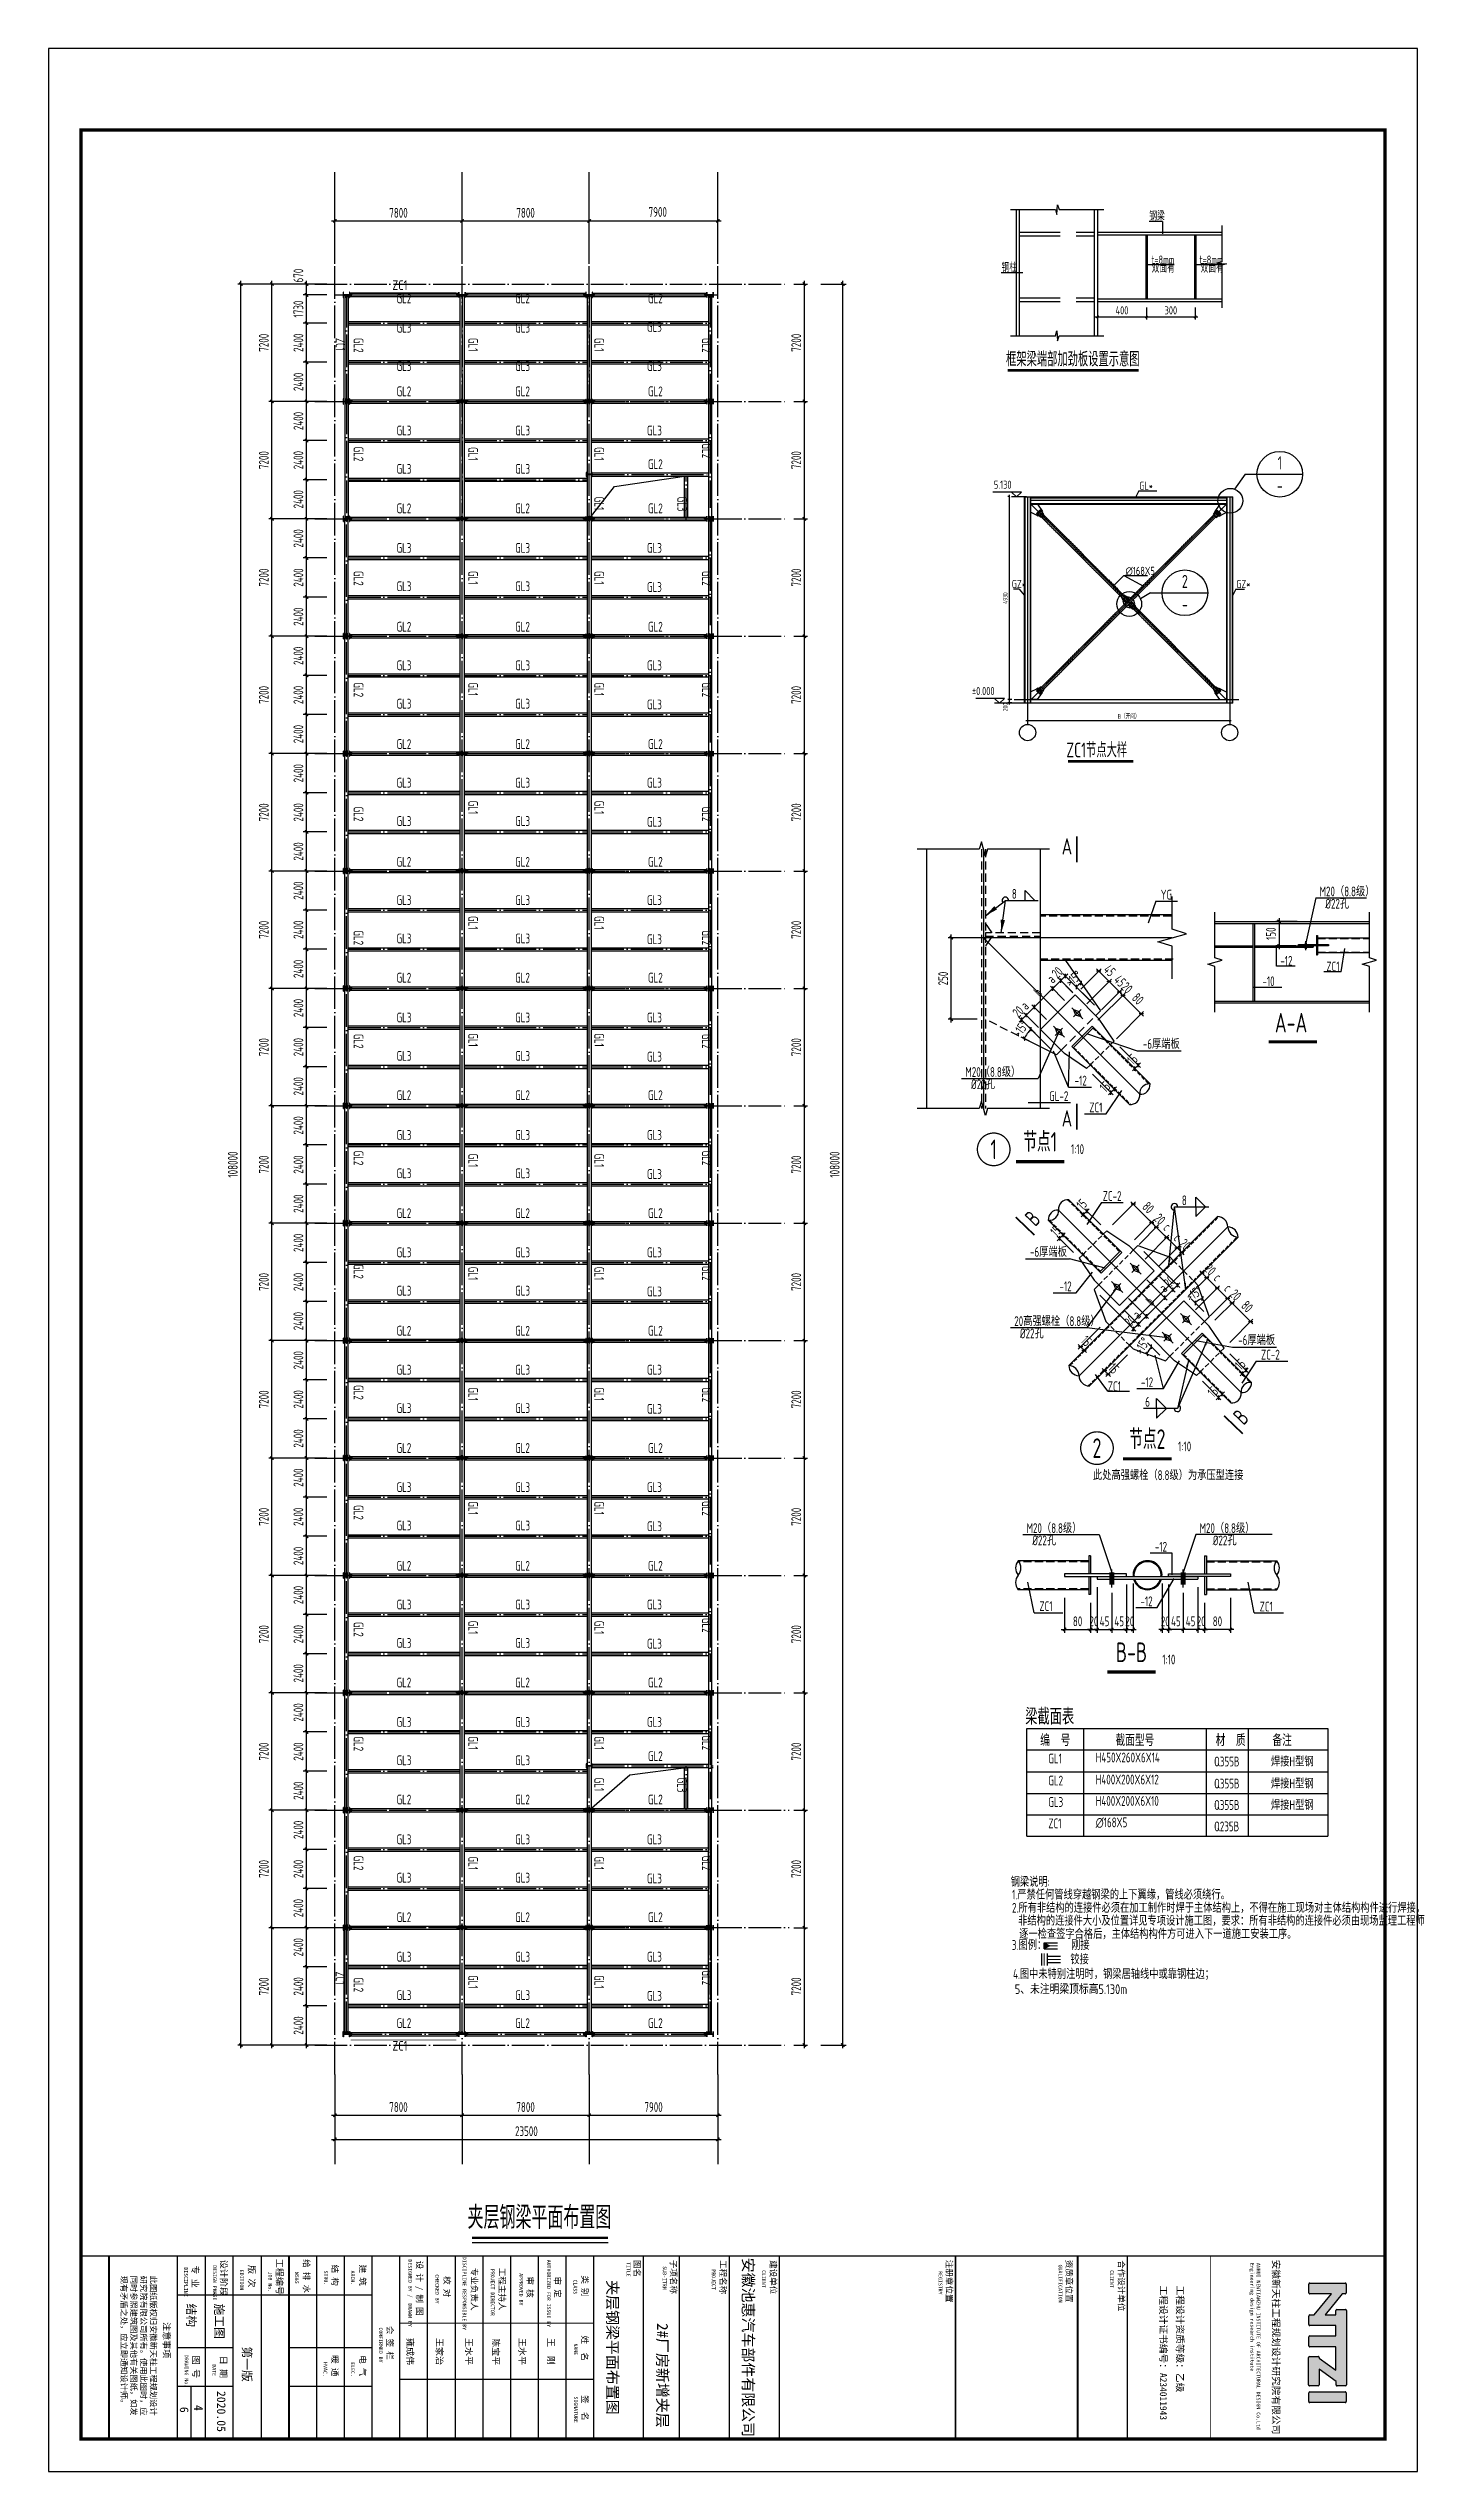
# Model space of a CAD drawing. Extents: x -32169 to 443031, y -120117 to 204739.
# Drawn here: x 216231 to 300231, y -120117 to 28483 of the extents above; entities that cross this region are included whole.
import ezdxf
from ezdxf.enums import TextEntityAlignment as Align

# ---------------------------------------------------------------- set-up
doc = ezdxf.new("R2010")
doc.units = 0
doc.header["$LTSCALE"] = 1000
for name, pattern in [('Banquet$0$X-ME SHAFT SH$0$X_1st core$0$CENTER', [2, 1.25, -0.25, 0.25, -0.25]), ('CONTINOUS', [0]), ('DASH', [0.35, 0.25, -0.1]), ('DASHED', [0.75, 0.5, -0.25]), ('DOTE', [2.42, 2, -0.2, 0.02, -0.2])]:
    doc.linetypes.add(name, pattern=pattern)
doc.layers.get('0').update_dxf_attribs({"linetype": 'CONTINUOUS'})
doc.layers.get('Defpoints').update_dxf_attribs({"linetype": 'CONTINUOUS'})
for name, color, linetype in [('46', 7, 'CONTINUOUS'), ('_TCH_KEY', 7, 'CONTINUOUS'), ('AXIS', 3, 'CONTINUOUS'), ('BEAM', 4, 'DASHED'), ('BOLT', 20, 'CONTINUOUS'), ('DIM', 3, 'CONTINUOUS'), ('DIM_SYMB', 3, 'CONTINOUS'), ('DOTE', 1, 'CONTINUOUS'), ('GZ', 3, 'CONTINUOUS'), ('NUM', 7, 'CONTINUOUS'), ('PUB_DIM', 3, 'CONTINUOUS'), ('PUB_TEXT', 7, 'CONTINUOUS'), ('PUB_TITLE', 3, 'CONTINUOUS'), ('SLAB-RBAR-TEXT', 7, 'CONTINUOUS'), ('TEXT', 7, 'CONTINUOUS'), ('THICK', 6, 'CONTINUOUS'), ('THIN', 7, 'CONTINUOUS'), ('WELD', 7, 'CONTINUOUS'), ('ZC', 7, 'CONTINUOUS'), ('支撑杆件', 2, 'CONTINUOUS'), ('构件轮廓-支撑', 3, 'CONTINUOUS'), ('构件轮廓-板', 4, 'CONTINUOUS'), ('构件轮廓-梁', 4, 'CONTINUOUS'), ('构建轮廓-柱', 2, 'CONTINUOUS'), ('梁', 4, 'CONTINUOUS'), ('钢柱', 2, 'CONTINUOUS'), ('钢梁', 3, 'CONTINUOUS')]:
    doc.layers.add(name, color=color, linetype=linetype)
doc.layers.add('梁轴线', color=1, linetype='CONTINUOUS', lineweight=0)
doc.styles.add('sh-notes', font='tssdeng.shx', dxfattribs={"width": 0.8, "bigfont": 'hztxt.shx'})
doc.styles.add('TQ', font='')
doc.styles.add('TSSD_Axis', font='complex.shx', dxfattribs={"width": 0.7, "bigfont": 'hztxt.shx'})
doc.styles.add('TSSD_Dimension', font='Tssdeng.shx', dxfattribs={"width": 0.7, "bigfont": 'hztxt.shx'})
doc.styles.add('TSSD_Label', font='tssdeng.shx', dxfattribs={"width": 0.7, "bigfont": 'hztxt.shx'})
doc.styles.add('TSSD_Norm', font='tssdeng.shx', dxfattribs={"bigfont": 'hztxt.shx'})
doc.styles.add('TSSD_Num', font='Tssdeng.shx', dxfattribs={"width": 0.7, "bigfont": 'hztxt.shx'})
doc.styles.add('TSSD_Rein', font='Tssdeng.shx', dxfattribs={"width": 0.7, "bigfont": 'hztxt.shx'})
doc.styles.add('TSSD_Text', font='tssdeng.shx', dxfattribs={"width": 0.75, "bigfont": 'hztxt.shx'})
doc.styles.get('TQ').set_extended_font_data('SimSun')
doc.dimstyles.get("Standard").update_dxf_attribs({"dimtxt": 0.18, "dimasz": 0.18, "dimexe": 0.18, "dimexo": 0.0625, "dimgap": 0.09, "dimtad": 0, "dimtih": 1, "dimtoh": 1, "dimdec": 4, "dimzin": 0, "dimdsep": 46, "dimtxsty": 'Standard', "dimcen": 0.09, "dimadec": 0, "dimazin": 0, "dimtfac": 1, "dimtdec": 4, "dimtofl": 0, "dimtmove": 0, "dimatfit": 3, "dimfxl": 1, "dimtolj": 1, "dimtzin": 0, "dimarcsym": 0})
doc.dimstyles.new('TSSD_100_100', dxfattribs={"dimtxt": 300, "dimasz": 100, "dimexe": 100, "dimexo": 250, "dimgap": 100, "dimtad": 1, "dimdec": 0, "dimzin": 0, "dimdsep": 46, "dimtxsty": 'TSSD_Dimension', "dimblk": 'ARCHTICK', "dimblk1": 'ARCHTICK', "dimblk2": 'ARCHTICK', "dimcen": 0, "dimdle": 100, "dimclrt": 7, "dimadec": 0, "dimazin": 0, "dimtfac": 1, "dimtdec": 0, "dimtix": 1, "dimtmove": 2, "dimatfit": 3, "dimfxl": 1, "dimtolj": 1, "dimtzin": 0, "dimarcsym": 0})
doc.dimstyles.new('TSSD_10_100', dxfattribs={"dimtxt": 300, "dimasz": 100, "dimexe": 100, "dimexo": 250, "dimgap": 100, "dimtad": 1, "dimdec": 0, "dimlfac": 0.1, "dimzin": 0, "dimdsep": 46, "dimtxsty": 'TSSD_Dimension', "dimblk": 'ARCHTICK', "dimblk1": 'ARCHTICK', "dimblk2": 'ARCHTICK', "dimcen": 0, "dimdle": 100, "dimclrt": 7, "dimadec": 0, "dimazin": 0, "dimtfac": 1, "dimtdec": 0, "dimtix": 1, "dimtmove": 2, "dimatfit": 3, "dimfxl": 1, "dimtolj": 1, "dimtzin": 0, "dimarcsym": 0})
doc.dimstyles.new('TSSD_10_150', dxfattribs={"dimtxt": 450, "dimasz": 150, "dimexe": 150, "dimexo": 375, "dimgap": 150, "dimtad": 1, "dimdec": 0, "dimlfac": 0.066667, "dimzin": 0, "dimdsep": 46, "dimtxsty": 'TSSD_Dimension', "dimblk": 'ARCHTICK', "dimblk1": 'ARCHTICK', "dimblk2": 'ARCHTICK', "dimcen": 0, "dimdle": 150, "dimclrt": 7, "dimadec": 0, "dimazin": 0, "dimtfac": 1, "dimtdec": 0, "dimtix": 1, "dimtmove": 2, "dimatfit": 3, "dimfxl": 1, "dimtolj": 1, "dimtzin": 0, "dimarcsym": 0})
doc.dimstyles.new('TSSD_200_200', dxfattribs={"dimtxt": 600, "dimasz": 200, "dimexe": 200, "dimexo": 500, "dimgap": 200, "dimtad": 1, "dimdec": 0, "dimzin": 0, "dimdsep": 46, "dimtxsty": 'TSSD_Dimension', "dimblk": 'ARCHTICK', "dimblk1": 'ARCHTICK', "dimblk2": 'ARCHTICK', "dimcen": 0, "dimdle": 200, "dimclrt": 7, "dimadec": 0, "dimazin": 0, "dimtfac": 1, "dimtdec": 0, "dimtix": 1, "dimtmove": 2, "dimatfit": 3, "dimfxl": 1, "dimtolj": 1, "dimtzin": 0, "dimarcsym": 0})
doc.dimstyles.new('TSSD_LEADER_STYLE_400.0', dxfattribs={"dimtxt": 1200, "dimasz": 400, "dimexe": 400, "dimexo": 1000, "dimgap": 0.09, "dimtad": 0, "dimtih": 1, "dimtoh": 1, "dimdec": 4, "dimzin": 0, "dimdsep": 46, "dimtxsty": 'Standard', "dimcen": 0.09, "dimdle": 400, "dimclrt": 7, "dimadec": 0, "dimazin": 0, "dimtfac": 1, "dimtdec": 4, "dimtofl": 0, "dimtmove": 0, "dimatfit": 3, "dimfxl": 1, "dimtolj": 1, "dimtzin": 0, "dimarcsym": 0})

msp = doc.modelspace()

# ---------------------------------------------------------------- texts
at = {"layer": '46', "linetype": 'Continuous', "style": 'TQ'}
for s, height, rotation, p in [('夹层钢梁平面布置图', 672.148088, 269.9964428988, (250507.3016, -112504.00599, 0)), ('安徽池惠汽车部件有限公司', 672.1480882, 269.9964428972, (258828.0288, -112504.52257, 0))]:
    msp.add_text(s, height=height, rotation=rotation, dxfattribs=at).set_placement(p, align=Align.CENTER)
for s, height, rotation, p in [('结构', 528.647446, 269.9964428972, (224726.08965, -109813.72413, 0)), ('施工图', 528.647446, 269.9964428972, (226448.17244, -109813.83104, 0)), ('2#厂房新增夹层', 672.148069, 269.9964428988, (253571.88309, -111012.70425)), ('第一版', 528.647446, 269.9964428972, (228139.9396, -112450.50022, 0)), ('2020.05', 528.647446, 269.9964428972, (226572.47462, -115173.60575, 0)), ('6', 528.64745, 269.9964428972, (224297.00342, -116149.23718, 0)), ('4', 528.64745, 269.9964428988, (225170.60695, -116036.11296, 0))]:
    msp.add_text(s, height=height, rotation=rotation, dxfattribs=at).set_placement(p)
at = {"layer": 'NUM', "style": 'TSSD_Norm', "width": 0.7}
for s, p in [('框架梁端部加劲板设置示意图', (274982.98338, 8981.20917)), ('ZC1节点大样', (278683.56526, -14990.92863))]:
    msp.add_text(s, height=900, dxfattribs=at).set_placement(p)
at = {"layer": 'PUB_TEXT', "width": 0.7}
for s, height, style, p in [('钢梁', 500, 'TSSD_Rein', (283775.96979, 17942.35256)), ('钢柱', 500, 'TSSD_Rein', (274713.98739, 14784.3154)), ('t=8mm', 500, 'TSSD_Rein', (283893.49676, 15281.09331)), ('双面有', 500, 'TSSD_Rein', (283919.62, 14737.72531)), ('t=8mm', 500, 'TSSD_Rein', (286851.3861, 15281.09331)), ('双面有', 500, 'TSSD_Rein', (286919.62, 14737.72402)), ('GL*', 500, 'TSSD_Rein', (283154.98153, 1416.6478)), ('GZ*', 500, 'TSSD_Rein', (275335.44684, -4612.07393)), ('∅168X5', 500, 'TSSD_Rein', (282309.31794, -3804.68183)), ('GZ*', 500, 'TSSD_Rein', (289109.21209, -4612.07393)), ('钢梁说明:', 600, 'TSSD_Dimension', (275266.7723, -84254.67166, -5427.04945)), ('1.严禁任何管线穿越钢梁的上下翼缘，管线必须绕行。', 600, 'TSSD_Dimension', (275356.63976, -85034.25278, -13567.62363)), ('2.所有非结构的连接件必须在加工制作时焊于主体结构上，不得在施工现场对主体结构构件进行焊接，', 600, 'TSSD_Dimension', (275348.63976, -85845.99647, -13567.62363)), ('非结构的连接件大小及位置详见专项设计施工图，要求：所有非结构的连接件必须由现场监理工程师', 600, 'TSSD_Dimension', (275725.40056, -86636.56422, -13567.62363)), ('3.图例：      刚接', 600, 'TSSD_Dimension', (275343.11113, -88125.81317, 18994.67309)), ('逐一检查签字合格后，主体结构构件方可进入下一道施工安装工序。', 600, 'TSSD_Dimension', (275789.40056, -87448.38483, -13567.62363)), ('              铰接', 600, 'TSSD_Dimension', (275359.11113, -89007.95783, 18994.67309)), ('4.图中未特别注明时，钢梁居轴线中或靠钢柱边；', 600, 'TSSD_Dimension', (275412.91861, -89905.98701, -13567.62363)), ('夹层钢梁平面布置图', 1400, 'TSSD_Label', (241944.26643, -105237.21277, 0))]:
    msp.add_text(s, height=height, dxfattribs=dict(at, style=style)).set_placement(p)
at = {"layer": 'PUB_TEXT', "style": 'TSSD_Rein', "width": 0.7}
for s, p in [('5.130', (275321.57378, 1327.8978)), ('%%p0.000', (274279.28934, -11324.545))]:
    msp.add_text(s, height=500, dxfattribs=at).set_placement(p, align=Align.BOTTOM_RIGHT)
at = {"layer": 'PUB_TEXT', "style": 'TQ'}
for s, height, p in [('     DISCIPLINE', 229.4986989, (224555.93277, -106696.06489, 0)), ('  专 业', 395.997755, (225037.25208, -106934.94139, 0)), ('     DESIGN PHASE', 229.4986989, (226328.88717, -106567.26345, 0)), (' 设计阶段', 395.997755, (226790.49645, -106860.92643, 0)), ('     EDITION', 229.4986989, (227978.26129, -106847.27139, 0)), ('  版 次', 395.997755, (228506.17948, -106915.26816, 0)), ('      JOB No.', 229.4986989, (229721.19923, -106780.85265, 0)), (' 工程编号', 395.997755, (230210.50311, -106799.39875, 0)), ('注意事项', 395.997755, (223283.60606, -110951.65514, 0)), ('     DRAWING No.', 229.4986989, (224590.18342, -112066.24809, 0)), ('雍成伟', 395.997755, (238223.17569, -111924.10645, 0)), ('王家治', 395.997755, (240023.16548, -111924.2182, 0)), ('王水平', 395.997755, (241823.15527, -111924.32995, 0)), ('陈宝平', 395.997755, (243479.24529, -111936.61145, 0)), ('王水平', 395.997755, (245108.70903, -111924.53393, 0)), ('王  刚', 395.997755, (246868.19197, -111924.64316, 0)), ('图 号', 395.997755, (225085.14898, -113011.66926, 0)), ('         DATE', 229.4986989, (226290.69851, -111926.28923, 0)), ('日 期', 395.997755, (226769.02701, -113011.7738, 0))]:
    msp.add_text(s, height=height, rotation=269.9964428972, dxfattribs=at).set_placement(p)
at = {"layer": 'PUB_TEXT', "attachment_point": 1, "rotation": 269.9964428964, "style": 'TQ'}
for s, insert, char_height, width in [('DISCIPLINE RESPONSIBLE BY', (241875.92015, -106952.05809, 0), 229.4986989, 4799.0727934), ('   WS&S', (231593.43125, -107336.46148, 0), 229.498699, 4882.3723212), ('给 排 水', (232253.68158, -107094.07224, 0), 373.99788, 4447.1747884), ('   STRU.', (233366.15315, -107255.38012, 0), 229.498699, 4799.0727934), ('结 构', (233996.62287, -107424.13828, 0), 373.99788, 4011.9772556), ('   ARCH.', (235021.51102, -107255.48289, 0), 229.498699, 4799.0727934), ('建 筑', (235696.61323, -107424.24382, 0), 373.99788, 4011.9772556), ('DESIGNED BY /  DRAWN BY', (238536.72789, -107107.86651, 0), 229.4986989, 4799.0727934), ('设 计 / 制 图', (239183.97236, -107185.30429, 0), 373.99788, 5153.8975675), ('CHECKED BY', (240197.56021, -108022.51617, 0), 229.498699, 4799.0727934), ('校 对', (240872.66613, -108131.72553, 0), 373.99788, 4012.2621612), ('专业负责人', (242545.92784, -107623.55227, 0), 373.99788, 3323.0508893), ('PROJECT DIRECTOR', (243600.16072, -107692.31827, 0), 229.4986989, 4799.0727934), ('工程主持人', (244252.59722, -107625.4148, 0), 373.99788, 3479.1049636), ('APPROVED BY', (245342.29335, -107955.81114, 0), 229.4986989, 4799.0727934), ('审 核', (245966.00439, -108154.89664, 0), 373.99788, 2855.6954016), ('AUTHORIZED FOR ISSUE BY', (247048.79521, -107130.37595, 0), 229.4986989, 4799.0727934), ('审 定', (247650.98324, -108158.14592, 0), 373.99788, 1610.6718203), ('CLASS', (248670.99921, -108343.71846, 0), 229.498699, 4799.0727934), ('类 别', (249335.34778, -108083.99803, 0), 373.99788, 2223.5873942), ('TITLE', (251934.59448, -107273.31384, 0), 229.498699, 4799.0727934), ('图名', (252533.5783, -107139.87812, 0), 373.99788, 2223.5873942), ('SUB-ITRM', (254151.24724, -107529.09965, 0), 229.498699, 4799.0727934), ('子项名称', (254762.99447, -107133.94349, 0), 373.99788, 2223.5873942), ('PROJECT', (257159.18278, -107714.43027, 0), 229.498699, 4799.0727934), ('工程名称', (257809.13423, -107150.43092, 0), 373.99788, 2223.5873942), ('CLIENT', (260239.61677, -107765.72067, 0), 229.498699, 4799.0727934), ('建设单位', (260885.62834, -107153.63434, 0), 373.99788, 2223.5873942), ('REGISTRY', (271071.42673, -107829.90312, 0), 229.498699, 4799.0727934), ('注册章位置', (271687.68851, -107132.81506, 0), 373.99788, 3059.9826525), ('GUALIFICATION', (278432.89409, -107422.24535, 0), 229.4986989, 5361.7696034), ('资质章位置', (279038.25833, -107133.27141, 0), 373.99788, 4249.9759063), ('CLIENT', (281595.59062, -107767.04652, 0), 229.498699, 4799.0727934), ('合作设计单位', (282241.6022, -107154.96019, 0), 373.99788, 3498.500263), ('ANHUI NEWTIANZHU INSTITUTE OF ARCHITECTURAL DESIGN Co.Ltd\\PEngineering design research institute', (290586.44958, -107321.29901, 0), 229.4986989, 10514.6481644), ('COMFIRMED BY', (236741.90471, -111279.67719, 0), 229.4986989, 4799.0727934), ('会 签 栏', (237372.39072, -111186.16484, 0), 373.99788, 4447.1747884), ('NAME', (248695.26919, -112263.33884, 0), 229.498699, 4799.0727934), ('姓  名', (249321.31477, -111773.43098, 0), 373.99788, 2324.9560466), ('   HVAC.', (233336.04951, -112869.91857, 0), 229.498699, 4799.0727934), ('暖 通', (233996.278, -112979.12701, 0), 373.99788, 4011.9772556), ('   ELEC.', (235021.16245, -112870.02319, 0), 229.498699, 4799.0727934), ('电 气', (235696.26836, -112979.23255, 0), 373.99788, 4011.9772556), ('SIGNATURE', (248709.94494, -115515.32926, 0), 229.498699, 4799.0727934), ('签  名', (249334.89178, -115429.00636, 0), 373.99788, 2948.1265342)]:
    msp.add_mtext(s, dxfattribs=dict(at, insert=insert, char_height=char_height, width=width))
at = {"layer": 'PUB_TEXT', "char_height": 424.9975906, "attachment_point": 1, "rotation": 269.9964428964, "style": 'TQ'}
for s, insert in [('安徽新天柱工程规划设计研究院有限公司 ', (291756.87077, -107124.90122, 0)), ('工程设计证书编号：A234011943 ', (284849.23647, -108716.04819, 0)), ('工程设计资质等级：乙级 ', (285869.23069, -108716.11151, 0))]:
    msp.add_mtext(s, dxfattribs=dict(at, insert=insert))
at = {"layer": 'SLAB-RBAR-TEXT', "style": 'sh-notes', "width": 0.8}
msp.add_text('5、未注明梁顶标高5.130m', height=600, dxfattribs=at).set_placement((275519.64632, -90835.35248, -5427.04945))
at = {"layer": 'TEXT', "style": 'TSSD_Rein', "width": 0.7}
for s, p in [('GL2', (237590.10147, 12678.12483)), ('GL2', (244865.09963, 12678.12483)), ('GL2', (253016.2304, 12678.12483)), ('GL3', (237590.10147, 10876.72125)), ('GL3', (244870.47994, 10876.72125)), ('GL3', (252955.07913, 10924.18091)), ('GL3', (237590.10147, 8524.18091)), ('GL3', (244870.47994, 8524.18091)), ('GL3', (252955.07913, 8524.18091)), ('GL2', (237590.10147, 6975.38621)), ('GL2', (244865.09963, 6975.38621)), ('GL2', (253016.2304, 6975.38621)), ('GL3', (237590.10147, 4573.62542)), ('GL3', (244870.47994, 4573.62542)), ('GL3', (252955.07913, 4573.62542)), ('GL3', (237590.10147, 2221.08508)), ('GL3', (244870.47994, 2221.08508)), ('GL2', (253016.2304, 2506.29916)), ('GL2', (237590.10147, -199.26781)), ('GL2', (244865.09963, -199.26781)), ('GL2', (253016.2304, -199.26781)), ('GL3', (237590.10147, -2626.37458)), ('GL3', (244870.47994, -2626.37458)), ('GL3', (252955.07913, -2626.37458)), ('GL3', (237590.10147, -4978.91492)), ('GL3', (244870.47994, -4978.91492)), ('GL3', (252955.07913, -5026.37458)), ('GL2', (237590.10147, -7459.05227)), ('GL2', (244865.09963, -7459.05227)), ('GL2', (253016.2304, -7459.05227)), ('GL3', (237590.10147, -9826.37458)), ('GL3', (244870.47994, -9826.37458)), ('GL3', (252955.07913, -9826.37458)), ('GL3', (237590.10147, -12178.91492)), ('GL3', (244870.47994, -12178.91492)), ('GL3', (252955.07913, -12226.37458)), ('GL2', (237590.10147, -14655.1763)), ('GL2', (244865.09963, -14655.1763)), ('GL2', (253016.2304, -14655.1763)), ('GL3', (237590.10147, -17026.37458)), ('GL3', (244870.47994, -17026.37458)), ('GL3', (252955.07913, -17026.37458)), ('GL3', (237590.10147, -19378.91492)), ('GL3', (244870.47994, -19378.91492)), ('GL3', (252955.07913, -19426.37458)), ('GL2', (237590.10147, -21877.54415)), ('GL2', (244865.09963, -21877.54415)), ('GL2', (253016.2304, -21877.54415)), ('GL3', (237590.10147, -24226.37458)), ('GL3', (244870.47994, -24226.37458)), ('GL3', (252955.07913, -24226.37458)), ('GL3', (237590.10147, -26578.91492)), ('GL3', (244870.47994, -26578.91492)), ('GL3', (252955.07913, -26626.37458)), ('GL2', (237590.10147, -28982.19475)), ('GL2', (244865.09963, -28982.19475)), ('GL2', (253016.2304, -28982.19475)), ('GL3', (237590.10147, -31426.37458)), ('GL3', (244870.47994, -31426.37458)), ('GL3', (252955.07913, -31426.37458)), ('GL3', (237590.10147, -33778.91492)), ('GL3', (244870.47994, -33778.91492)), ('GL3', (252955.07913, -33826.37458)), ('GL2', (237590.10147, -36189.83604)), ('GL2', (244865.09963, -36189.83604)), ('GL2', (253016.2304, -36189.83604)), ('GL3', (237590.10147, -38626.37458)), ('GL3', (244870.47994, -38626.37458)), ('GL3', (252955.07913, -38626.37458)), ('GL3', (237590.10147, -40978.91492)), ('GL3', (244870.47994, -40978.91492)), ('GL3', (252955.07913, -41026.37458)), ('GL2', (237590.10147, -43425.55356)), ('GL2', (244865.09963, -43425.55356)), ('GL2', (253016.2304, -43425.55356)), ('GL3', (237590.10147, -45826.37458)), ('GL3', (244870.47994, -45826.37458)), ('GL3', (252955.07913, -45826.37458)), ('GL3', (237590.10147, -48178.91492)), ('GL3', (244870.47994, -48178.91492)), ('GL3', (252955.07913, -48226.37458)), ('GL2', (237590.10147, -50634.54653)), ('GL2', (244865.09963, -50634.54653)), ('GL2', (253016.2304, -50634.54653)), ('GL3', (237590.10147, -53026.37458)), ('GL3', (244870.47994, -53026.37458)), ('GL3', (252955.07913, -53026.37458)), ('GL3', (237590.10147, -55378.91492)), ('GL3', (244870.47994, -55378.91492)), ('GL3', (252955.07913, -55426.37458)), ('GL2', (237590.10147, -57825.64284)), ('GL2', (244865.09963, -57825.64284)), ('GL2', (253016.2304, -57825.64284)), ('GL3', (237590.10147, -60226.37458)), ('GL3', (244870.47994, -60226.37458)), ('GL3', (252955.07913, -60226.37458)), ('GL3', (237590.10147, -62578.91492)), ('GL3', (244870.47994, -62578.91492)), ('GL3', (252955.07913, -62626.37458)), ('GL2', (237590.10147, -65050.05127)), ('GL2', (244865.09963, -65050.05127)), ('GL2', (253016.2304, -65050.05127)), ('GL3', (237590.10147, -67426.37458)), ('GL3', (244870.47994, -67426.37458)), ('GL3', (252955.07913, -67426.37458)), ('GL3', (237590.10147, -69778.91492)), ('GL3', (244870.47994, -69778.91492)), ('GL3', (252955.07913, -69826.37458)), ('GL2', (237590.10147, -72208.27514)), ('GL2', (244865.09963, -72208.27514)), ('GL2', (253016.2304, -72208.27514)), ('GL3', (237590.10147, -74626.37458)), ('GL3', (244870.47994, -74626.37458)), ('GL3', (252955.07913, -74626.37458)), ('GL3', (237590.10147, -76978.91492)), ('GL3', (244870.47994, -76978.91492)), ('GL2', (253016.2304, -76722.92061)), ('GL1', (277577.89537, -76868.94956)), ('H450X260X6X14', (280485.80115, -76806.45268)), ('GL2', (237590.10147, -79382.53243)), ('GL2', (244865.09963, -79382.53243)), ('GL2', (253016.2304, -79382.53243)), ('GL2', (277577.89537, -78221.74803)), ('GL3', (277577.89537, -79535.37326)), ('H400X200X6X12', (280485.80115, -78159.25115)), ('H400X200X6X10', (280485.80115, -79472.87638)), ('ZC1', (277577.89537, -80848.99848)), ('∅168X5', (280485.80115, -80786.50161)), ('GL3', (237590.10147, -81826.37458)), ('GL3', (244870.47994, -81826.37458)), ('GL3', (252955.07913, -81826.37458)), ('GL3', (237590.10147, -84178.91492)), ('GL3', (244870.47994, -84178.91492)), ('GL3', (252955.07913, -84226.37458)), ('GL2', (237590.10147, -86601.22424)), ('GL2', (244865.09963, -86601.22424)), ('GL2', (253016.2304, -86601.22424)), ('GL3', (237590.10147, -89026.37458)), ('GL3', (244870.47994, -89026.37458)), ('GL3', (252955.07913, -89026.37458)), ('GL3', (237590.10147, -91378.91492)), ('GL3', (244870.47994, -91378.91492)), ('GL3', (252955.07913, -91426.37458)), ('GL2', (237590.10147, -93096.27606)), ('GL2', (244865.09963, -93096.27606)), ('GL2', (253016.2304, -93096.27606))]:
    msp.add_text(s, height=600, dxfattribs=at).set_placement(p, align=Align.BOTTOM_LEFT)
for s, p in [('ZC1', (233670.60091, 10730.70573)), ('GL2', (234776.46041, 10730.70573)), ('GL1', (241806.76265, 10730.70573)), ('GL1', (249542.79927, 10730.70573)), ('GL2', (256145.38245, 10730.70573)), ('GL2', (234776.46041, 4063.93121)), ('GL1', (241806.76265, 4034.04309)), ('GL1', (249542.79927, 4034.04309)), ('GL2', (256145.38245, 4260.35468)), ('GL1', (249542.79927, 994.9816)), ('GL3', (254637.91127, 994.9816)), ('GL2', (234776.46041, -3560.68465)), ('GL1', (241806.76265, -3565.64235)), ('GL1', (249542.79927, -3565.64235)), ('GL2', (256145.38245, -3560.68465)), ('GL2', (234776.46041, -10393.85264)), ('GL1', (241806.76265, -10401.91323)), ('GL1', (249542.79927, -10401.91323)), ('GL2', (256145.38245, -10393.85264)), ('GL1', (241806.76265, -17648.17906)), ('GL1', (249542.79927, -17648.17906)), ('GL2', (234776.46041, -18015.31894)), ('GL2', (256145.38245, -18015.31894)), ('GL1', (241806.76265, -24727.3457)), ('GL1', (249542.79927, -24727.3457)), ('GL2', (234776.46041, -25601.67245)), ('GL2', (256145.38245, -25601.67245)), ('GL2', (234776.46041, -31949.34762)), ('GL1', (241806.76265, -31911.83112)), ('GL1', (249542.79927, -31911.83112)), ('GL2', (256145.38245, -31949.34762)), ('GL2', (234776.46041, -39109.73903)), ('GL1', (241806.76265, -39296.37778)), ('GL1', (249542.79927, -39296.37778)), ('GL2', (256145.38245, -39109.73903)), ('GL2', (234776.46041, -46070.44165)), ('GL1', (241806.76265, -46233.33925)), ('GL1', (249542.79927, -46233.33925)), ('GL2', (256145.38245, -46176.59402)), ('GL2', (234776.46041, -53489.36926)), ('GL1', (241806.76265, -53627.02466)), ('GL1', (249542.79927, -53627.02466)), ('GL2', (256145.38245, -53632.43697)), ('GL2', (234776.46041, -60849.86298)), ('GL1', (241806.76265, -60617.7965)), ('GL1', (249542.79927, -60617.7965)), ('GL2', (256145.38245, -60600.10054)), ('GL2', (234776.46041, -68018.53154)), ('GL1', (241806.76265, -67941.34221)), ('GL1', (249542.79927, -67941.34221)), ('GL2', (256145.38245, -67766.84147)), ('GL2', (234776.46041, -75033.14722)), ('GL1', (241806.76265, -75025.9921)), ('GL1', (249542.79927, -75025.9921)), ('GL2', (256145.38245, -74973.53715)), ('GL1', (249542.79927, -77561.57544)), ('GL3', (254624.31968, -77561.57544)), ('GL2', (234776.46041, -82350.0755)), ('GL1', (241806.76265, -82402.43804)), ('GL1', (249542.79927, -82402.43804)), ('GL2', (256145.38245, -82350.0755)), ('ZC1', (233670.60091, -89454.51504)), ('GL2', (234776.46041, -89812.35385)), ('GL1', (241806.76265, -89678.12431)), ('GL1', (249542.79927, -89678.12431)), ('GL2', (256145.38245, -89383.28513))]:
    msp.add_text(s, height=600, rotation=270, dxfattribs=at).set_placement(p, align=Align.BOTTOM_LEFT)
at = {"layer": 'TEXT'}
for s, height, style, width, p in [('梁截面表', 1000, 'TSSD_Text', 0.75, (276161.52204, -74316.5192)), ('编  号', 720, 'TSSD_Text', 0.75, (277080.93098, -75627.60032)), ('截面型号', 720, 'TSSD_Text', 0.75, (281701.38344, -75627.60032)), ('材  质', 720, 'TSSD_Text', 0.75, (287839.47603, -75627.60032)), ('备注', 720, 'TSSD_Text', 0.75, (291328.57609, -75627.60032)), ('Q355B', 600, 'TSSD_Rein', 0.7, (287748.46338, -76873.93768)), ('焊接H型钢', 600, 'TSSD_Rein', 0.7, (291237.56345, -76873.93768)), ('Q355B', 600, 'TSSD_Rein', 0.7, (287748.46338, -78226.73615)), ('焊接H型钢', 600, 'TSSD_Rein', 0.7, (291237.56345, -78226.73615)), ('Q355B', 600, 'TSSD_Rein', 0.7, (287748.46338, -79540.36138)), ('焊接H型钢', 600, 'TSSD_Rein', 0.7, (291237.56345, -79540.36138)), ('Q235B', 600, 'TSSD_Rein', 0.7, (287748.46338, -80853.98661))]:
    msp.add_text(s, height=height, dxfattribs=dict(at, style=style, width=width)).set_placement(p)

# ---------------------------------------------------------------- blocks, each defined once
blk = doc.blocks.new('ly')
at = {"layer": 'PUB_TEXT', "color": 4, "insert": (-5884, 1715), "char_height": 212, "width": 5144.75, "attachment_point": 1, "style": 'TQ'}
blk.add_mtext('此图纸版权归安徽新天柱工程规划设计研究院有限公司所有。使用此图时，应同时参照建筑图及其他有关图纸，如发现有矛盾之处，应立即通知设计师。', dxfattribs=at)
blk = doc.blocks.new('_ArchTick')
at = {"color": 0, "linetype": 'ByBlock', "const_width": 0.4}
blk.add_lwpolyline([(-0.5, -0.5), (0.5, 0.5)], dxfattribs=at)
blk = doc.blocks.new('*D529')
at = {"layer": 'Defpoints', "color": 0}
for p in [(233805, -95763), (241605, -95763), (241605, -98264)]:
    blk.add_point(p, dxfattribs=at)
at = {"layer": 'DIM', "color": 0, "lineweight": -2}
for p, q in [((233805, -96263), (233805, -98464)), ((241605, -96263), (241605, -98464)), ((233605, -98264), (241805, -98264))]:
    blk.add_line(p, q, dxfattribs=at)
at = {"layer": 'DIM', "color": 0, "lineweight": -2, "xscale": 200, "yscale": 200, "zscale": 200, "rotation": 180}
blk.add_blockref('_ArchTick', (233805, -98264), dxfattribs=at)
at = {"layer": 'DIM', "color": 0, "lineweight": -2, "xscale": 200, "yscale": 200, "zscale": 200}
blk.add_blockref('_ArchTick', (241605, -98264), dxfattribs=at)
at = {"layer": 'DIM', "color": 7, "insert": (237705, -97764), "char_height": 600, "attachment_point": 5, "style": 'TSSD_Dimension'}
blk.add_mtext('\\A1;7800', dxfattribs=at)
blk = doc.blocks.new('*D530')
at = {"layer": 'Defpoints', "color": 0}
for p in [(241605, -95763), (249405, -95763), (249405, -98264)]:
    blk.add_point(p, dxfattribs=at)
at = {"layer": 'DIM', "color": 0, "lineweight": -2}
for p, q in [((241605, -96263), (241605, -98464)), ((249405, -96263), (249405, -98464)), ((241405, -98264), (249605, -98264))]:
    blk.add_line(p, q, dxfattribs=at)
at = {"layer": 'DIM', "color": 0, "lineweight": -2, "xscale": 200, "yscale": 200, "zscale": 200, "rotation": 180}
blk.add_blockref('_ArchTick', (241605, -98264), dxfattribs=at)
at = {"layer": 'DIM', "color": 0, "lineweight": -2, "xscale": 200, "yscale": 200, "zscale": 200}
blk.add_blockref('_ArchTick', (249405, -98264), dxfattribs=at)
at = {"layer": 'DIM', "color": 7, "insert": (245505, -97764), "char_height": 600, "attachment_point": 5, "style": 'TSSD_Dimension'}
blk.add_mtext('\\A1;7800', dxfattribs=at)
blk = doc.blocks.new('*D531')
at = {"layer": 'Defpoints', "color": 0}
for p in [(249405, -95763), (257305, -95763), (257305, -98264)]:
    blk.add_point(p, dxfattribs=at)
at = {"layer": 'DIM', "color": 0, "lineweight": -2}
for p, q in [((249405, -96263), (249405, -98464)), ((257305, -96263), (257305, -98464)), ((249205, -98264), (257505, -98264))]:
    blk.add_line(p, q, dxfattribs=at)
at = {"layer": 'DIM', "color": 0, "lineweight": -2, "xscale": 200, "yscale": 200, "zscale": 200, "rotation": 180}
blk.add_blockref('_ArchTick', (249405, -98264), dxfattribs=at)
at = {"layer": 'DIM', "color": 0, "lineweight": -2, "xscale": 200, "yscale": 200, "zscale": 200}
blk.add_blockref('_ArchTick', (257305, -98264), dxfattribs=at)
at = {"layer": 'DIM', "color": 7, "insert": (253355, -97764), "char_height": 600, "attachment_point": 5, "style": 'TSSD_Dimension'}
blk.add_mtext('\\A1;7900', dxfattribs=at)
blk = doc.blocks.new('*D532')
at = {"layer": 'Defpoints', "color": 0}
for p in [(241605, 17906), (233805, 15277), (241605, 15277)]:
    blk.add_point(p, dxfattribs=at)
at = {"layer": 'DIM', "color": 0, "lineweight": -2}
for p, q in [((233605, 17906), (241805, 17906)), ((233805, 15777), (233805, 18106)), ((241605, 15777), (241605, 18106))]:
    blk.add_line(p, q, dxfattribs=at)
at = {"layer": 'DIM', "color": 0, "lineweight": -2, "xscale": 200, "yscale": 200, "zscale": 200, "rotation": 180}
blk.add_blockref('_ArchTick', (233805, 17906), dxfattribs=at)
at = {"layer": 'DIM', "color": 0, "lineweight": -2, "xscale": 200, "yscale": 200, "zscale": 200}
blk.add_blockref('_ArchTick', (241605, 17906), dxfattribs=at)
at = {"layer": 'DIM', "color": 7, "insert": (237705, 18406), "char_height": 600, "attachment_point": 5, "style": 'TSSD_Dimension'}
blk.add_mtext('\\A1;7800', dxfattribs=at)
blk = doc.blocks.new('*D533')
at = {"layer": 'Defpoints', "color": 0}
for p in [(249405, 17906), (241605, 15277), (249405, 15277)]:
    blk.add_point(p, dxfattribs=at)
at = {"layer": 'DIM', "color": 0, "lineweight": -2}
for p, q in [((241405, 17906), (249605, 17906)), ((241605, 15777), (241605, 18106)), ((249405, 15777), (249405, 18106))]:
    blk.add_line(p, q, dxfattribs=at)
at = {"layer": 'DIM', "color": 0, "lineweight": -2, "xscale": 200, "yscale": 200, "zscale": 200, "rotation": 180}
blk.add_blockref('_ArchTick', (241605, 17906), dxfattribs=at)
at = {"layer": 'DIM', "color": 0, "lineweight": -2, "xscale": 200, "yscale": 200, "zscale": 200}
blk.add_blockref('_ArchTick', (249405, 17906), dxfattribs=at)
at = {"layer": 'DIM', "color": 7, "insert": (245505, 18406), "char_height": 600, "attachment_point": 5, "style": 'TSSD_Dimension'}
blk.add_mtext('\\A1;7800', dxfattribs=at)
blk = doc.blocks.new('*D534')
at = {"layer": 'Defpoints', "color": 0}
for p in [(257305, 17906), (249405, 15277), (257305, 15277)]:
    blk.add_point(p, dxfattribs=at)
at = {"layer": 'DIM', "color": 0, "lineweight": -2}
for p, q in [((249205, 17906), (257505, 17906)), ((249405, 15777), (249405, 18106)), ((257305, 15777), (257305, 18106))]:
    blk.add_line(p, q, dxfattribs=at)
at = {"layer": 'DIM', "color": 0, "lineweight": -2, "xscale": 200, "yscale": 200, "zscale": 200, "rotation": 180}
blk.add_blockref('_ArchTick', (249405, 17906), dxfattribs=at)
at = {"layer": 'DIM', "color": 0, "lineweight": -2, "xscale": 200, "yscale": 200, "zscale": 200}
blk.add_blockref('_ArchTick', (257305, 17906), dxfattribs=at)
at = {"layer": 'DIM', "color": 7, "insert": (253613, 18456), "char_height": 600, "attachment_point": 5, "style": 'TSSD_Dimension'}
blk.add_mtext('\\A1;7900', dxfattribs=at)
blk = doc.blocks.new('*D535')
at = {"layer": 'Defpoints', "color": 0}
for p in [(229945, -86763), (232565, -86763), (232565, -93963)]:
    blk.add_point(p, dxfattribs=at)
at = {"layer": 'DIM', "color": 0, "lineweight": -2}
for p, q in [((232065, -86763), (229745, -86763)), ((229945, -94163), (229945, -86563)), ((232065, -93963), (229745, -93963))]:
    blk.add_line(p, q, dxfattribs=at)
at = {"layer": 'DIM', "color": 0, "lineweight": -2, "xscale": 200, "yscale": 200, "zscale": 200}
for p, rotation in [((229945, -86763), 90), ((229945, -93963), 270)]:
    blk.add_blockref('_ArchTick', p, dxfattribs=dict(at, rotation=rotation))
at = {"layer": 'DIM', "color": 7, "insert": (229445, -90363), "char_height": 600, "attachment_point": 5, "rotation": 90, "style": 'TSSD_Dimension'}
blk.add_mtext('\\A1;7200', dxfattribs=at)
blk = doc.blocks.new('*D536')
at = {"layer": 'Defpoints', "color": 0}
for p in [(229945, -72363), (232565, -72363), (232565, -79563)]:
    blk.add_point(p, dxfattribs=at)
at = {"layer": 'DIM', "color": 0, "lineweight": -2}
for p, q in [((232065, -72363), (229745, -72363)), ((229945, -79763), (229945, -72163)), ((232065, -79563), (229745, -79563))]:
    blk.add_line(p, q, dxfattribs=at)
at = {"layer": 'DIM', "color": 0, "lineweight": -2, "xscale": 200, "yscale": 200, "zscale": 200}
for p, rotation in [((229945, -72363), 90), ((229945, -79563), 270)]:
    blk.add_blockref('_ArchTick', p, dxfattribs=dict(at, rotation=rotation))
at = {"layer": 'DIM', "color": 7, "insert": (229445, -75963), "char_height": 600, "attachment_point": 5, "rotation": 90, "style": 'TSSD_Dimension'}
blk.add_mtext('\\A1;7200', dxfattribs=at)
blk = doc.blocks.new('*D537')
at = {"layer": 'Defpoints', "color": 0}
for p in [(229945, -65163), (232565, -65163), (232565, -72363)]:
    blk.add_point(p, dxfattribs=at)
at = {"layer": 'DIM', "color": 0, "lineweight": -2}
for p, q in [((232065, -65163), (229745, -65163)), ((229945, -72563), (229945, -64963)), ((232065, -72363), (229745, -72363))]:
    blk.add_line(p, q, dxfattribs=at)
at = {"layer": 'DIM', "color": 0, "lineweight": -2, "xscale": 200, "yscale": 200, "zscale": 200}
for p, rotation in [((229945, -65163), 90), ((229945, -72363), 270)]:
    blk.add_blockref('_ArchTick', p, dxfattribs=dict(at, rotation=rotation))
at = {"layer": 'DIM', "color": 7, "insert": (229445, -68763), "char_height": 600, "attachment_point": 5, "rotation": 90, "style": 'TSSD_Dimension'}
blk.add_mtext('\\A1;7200', dxfattribs=at)
blk = doc.blocks.new('*D538')
at = {"layer": 'Defpoints', "color": 0}
for p in [(229945, -57963), (232565, -57963), (232565, -65163)]:
    blk.add_point(p, dxfattribs=at)
at = {"layer": 'DIM', "color": 0, "lineweight": -2}
for p, q in [((229945, -65363), (229945, -57763)), ((232065, -57963), (229745, -57963)), ((232065, -65163), (229745, -65163))]:
    blk.add_line(p, q, dxfattribs=at)
at = {"layer": 'DIM', "color": 0, "lineweight": -2, "xscale": 200, "yscale": 200, "zscale": 200}
for p, rotation in [((229945, -57963), 90), ((229945, -65163), 270)]:
    blk.add_blockref('_ArchTick', p, dxfattribs=dict(at, rotation=rotation))
at = {"layer": 'DIM', "color": 7, "insert": (229445, -61563), "char_height": 600, "attachment_point": 5, "rotation": 90, "style": 'TSSD_Dimension'}
blk.add_mtext('\\A1;7200', dxfattribs=at)
blk = doc.blocks.new('*D539')
at = {"layer": 'Defpoints', "color": 0}
for p in [(229945, -50763), (232565, -50763), (232565, -57963)]:
    blk.add_point(p, dxfattribs=at)
at = {"layer": 'DIM', "color": 0, "lineweight": -2}
for p, q in [((232065, -50763), (229745, -50763)), ((229945, -58163), (229945, -50563)), ((232065, -57963), (229745, -57963))]:
    blk.add_line(p, q, dxfattribs=at)
at = {"layer": 'DIM', "color": 0, "lineweight": -2, "xscale": 200, "yscale": 200, "zscale": 200}
for p, rotation in [((229945, -50763), 90), ((229945, -57963), 270)]:
    blk.add_blockref('_ArchTick', p, dxfattribs=dict(at, rotation=rotation))
at = {"layer": 'DIM', "color": 7, "insert": (229445, -54363), "char_height": 600, "attachment_point": 5, "rotation": 90, "style": 'TSSD_Dimension'}
blk.add_mtext('\\A1;7200', dxfattribs=at)
blk = doc.blocks.new('*D540')
at = {"layer": 'Defpoints', "color": 0}
for p in [(229945, -43563), (232565, -43563), (232565, -50763)]:
    blk.add_point(p, dxfattribs=at)
at = {"layer": 'DIM', "color": 0, "lineweight": -2}
for p, q in [((232065, -43563), (229745, -43563)), ((229945, -50963), (229945, -43363)), ((232065, -50763), (229745, -50763))]:
    blk.add_line(p, q, dxfattribs=at)
at = {"layer": 'DIM', "color": 0, "lineweight": -2, "xscale": 200, "yscale": 200, "zscale": 200}
for p, rotation in [((229945, -43563), 90), ((229945, -50763), 270)]:
    blk.add_blockref('_ArchTick', p, dxfattribs=dict(at, rotation=rotation))
at = {"layer": 'DIM', "color": 7, "insert": (229445, -47163), "char_height": 600, "attachment_point": 5, "rotation": 90, "style": 'TSSD_Dimension'}
blk.add_mtext('\\A1;7200', dxfattribs=at)
blk = doc.blocks.new('*D541')
at = {"layer": 'Defpoints', "color": 0}
for p in [(229945, -36363), (232565, -36363), (232565, -43563)]:
    blk.add_point(p, dxfattribs=at)
at = {"layer": 'DIM', "color": 0, "lineweight": -2}
for p, q in [((232065, -36363), (229745, -36363)), ((229945, -43763), (229945, -36163)), ((232065, -43563), (229745, -43563))]:
    blk.add_line(p, q, dxfattribs=at)
at = {"layer": 'DIM', "color": 0, "lineweight": -2, "xscale": 200, "yscale": 200, "zscale": 200}
for p, rotation in [((229945, -36363), 90), ((229945, -43563), 270)]:
    blk.add_blockref('_ArchTick', p, dxfattribs=dict(at, rotation=rotation))
at = {"layer": 'DIM', "color": 7, "insert": (229445, -39963), "char_height": 600, "attachment_point": 5, "rotation": 90, "style": 'TSSD_Dimension'}
blk.add_mtext('\\A1;7200', dxfattribs=at)
blk = doc.blocks.new('*D542')
at = {"layer": 'Defpoints', "color": 0}
for p in [(229945, -29163), (232565, -29163), (232565, -36363)]:
    blk.add_point(p, dxfattribs=at)
at = {"layer": 'DIM', "color": 0, "lineweight": -2}
for p, q in [((232065, -29163), (229745, -29163)), ((229945, -36563), (229945, -28963)), ((232065, -36363), (229745, -36363))]:
    blk.add_line(p, q, dxfattribs=at)
at = {"layer": 'DIM', "color": 0, "lineweight": -2, "xscale": 200, "yscale": 200, "zscale": 200}
for p, rotation in [((229945, -29163), 90), ((229945, -36363), 270)]:
    blk.add_blockref('_ArchTick', p, dxfattribs=dict(at, rotation=rotation))
at = {"layer": 'DIM', "color": 7, "insert": (229445, -32763), "char_height": 600, "attachment_point": 5, "rotation": 90, "style": 'TSSD_Dimension'}
blk.add_mtext('\\A1;7200', dxfattribs=at)
blk = doc.blocks.new('*D543')
at = {"layer": 'Defpoints', "color": 0}
for p in [(229945, -21963), (232565, -21963), (232565, -29163)]:
    blk.add_point(p, dxfattribs=at)
at = {"layer": 'DIM', "color": 0, "lineweight": -2}
for p, q in [((232065, -21963), (229745, -21963)), ((229945, -29363), (229945, -21763)), ((232065, -29163), (229745, -29163))]:
    blk.add_line(p, q, dxfattribs=at)
at = {"layer": 'DIM', "color": 0, "lineweight": -2, "xscale": 200, "yscale": 200, "zscale": 200}
for p, rotation in [((229945, -21963), 90), ((229945, -29163), 270)]:
    blk.add_blockref('_ArchTick', p, dxfattribs=dict(at, rotation=rotation))
at = {"layer": 'DIM', "color": 7, "insert": (229445, -25563), "char_height": 600, "attachment_point": 5, "rotation": 90, "style": 'TSSD_Dimension'}
blk.add_mtext('\\A1;7200', dxfattribs=at)
blk = doc.blocks.new('*D544')
at = {"layer": 'Defpoints', "color": 0}
for p in [(229945, -14763), (232565, -14763), (232565, -21963)]:
    blk.add_point(p, dxfattribs=at)
at = {"layer": 'DIM', "color": 0, "lineweight": -2}
for p, q in [((232065, -14763), (229745, -14763)), ((229945, -22163), (229945, -14563)), ((232065, -21963), (229745, -21963))]:
    blk.add_line(p, q, dxfattribs=at)
at = {"layer": 'DIM', "color": 0, "lineweight": -2, "xscale": 200, "yscale": 200, "zscale": 200}
for p, rotation in [((229945, -14763), 90), ((229945, -21963), 270)]:
    blk.add_blockref('_ArchTick', p, dxfattribs=dict(at, rotation=rotation))
at = {"layer": 'DIM', "color": 7, "insert": (229445, -18363), "char_height": 600, "attachment_point": 5, "rotation": 90, "style": 'TSSD_Dimension'}
blk.add_mtext('\\A1;7200', dxfattribs=at)
blk = doc.blocks.new('*D545')
at = {"layer": 'Defpoints', "color": 0}
for p in [(229945, -7563), (232565, -7563), (232565, -14763)]:
    blk.add_point(p, dxfattribs=at)
at = {"layer": 'DIM', "color": 0, "lineweight": -2}
for p, q in [((229945, -14963), (229945, -7363)), ((232065, -7563), (229745, -7563)), ((232065, -14763), (229745, -14763))]:
    blk.add_line(p, q, dxfattribs=at)
at = {"layer": 'DIM', "color": 0, "lineweight": -2, "xscale": 200, "yscale": 200, "zscale": 200}
for p, rotation in [((229945, -7563), 90), ((229945, -14763), 270)]:
    blk.add_blockref('_ArchTick', p, dxfattribs=dict(at, rotation=rotation))
at = {"layer": 'DIM', "color": 7, "insert": (229445, -11163), "char_height": 600, "attachment_point": 5, "rotation": 90, "style": 'TSSD_Dimension'}
blk.add_mtext('\\A1;7200', dxfattribs=at)
blk = doc.blocks.new('*D546')
at = {"layer": 'Defpoints', "color": 0}
for p in [(229945, -363), (232565, -363), (232565, -7563)]:
    blk.add_point(p, dxfattribs=at)
at = {"layer": 'DIM', "color": 0, "lineweight": -2}
for p, q in [((232065, -363), (229745, -363)), ((229945, -7763), (229945, -163)), ((232065, -7563), (229745, -7563))]:
    blk.add_line(p, q, dxfattribs=at)
at = {"layer": 'DIM', "color": 0, "lineweight": -2, "xscale": 200, "yscale": 200, "zscale": 200}
for p, rotation in [((229945, -363), 90), ((229945, -7563), 270)]:
    blk.add_blockref('_ArchTick', p, dxfattribs=dict(at, rotation=rotation))
at = {"layer": 'DIM', "color": 7, "insert": (229445, -3963), "char_height": 600, "attachment_point": 5, "rotation": 90, "style": 'TSSD_Dimension'}
blk.add_mtext('\\A1;7200', dxfattribs=at)
blk = doc.blocks.new('*D547')
at = {"layer": 'Defpoints', "color": 0}
for p in [(229945, 6837), (232565, 6837), (232565, -363)]:
    blk.add_point(p, dxfattribs=at)
at = {"layer": 'DIM', "color": 0, "lineweight": -2}
for p, q in [((232065, 6837), (229745, 6837)), ((229945, -563), (229945, 7037)), ((232065, -363), (229745, -363))]:
    blk.add_line(p, q, dxfattribs=at)
at = {"layer": 'DIM', "color": 0, "lineweight": -2, "xscale": 200, "yscale": 200, "zscale": 200}
for p, rotation in [((229945, 6837), 90), ((229945, -363), 270)]:
    blk.add_blockref('_ArchTick', p, dxfattribs=dict(at, rotation=rotation))
at = {"layer": 'DIM', "color": 7, "insert": (229445, 3237), "char_height": 600, "attachment_point": 5, "rotation": 90, "style": 'TSSD_Dimension'}
blk.add_mtext('\\A1;7200', dxfattribs=at)
blk = doc.blocks.new('*D548')
at = {"layer": 'Defpoints', "color": 0}
for p in [(229945, 14037), (232565, 14037), (232565, 6837)]:
    blk.add_point(p, dxfattribs=at)
at = {"layer": 'DIM', "color": 0, "lineweight": -2}
for p, q in [((232065, 14037), (229745, 14037)), ((229945, 6637), (229945, 14237)), ((232065, 6837), (229745, 6837))]:
    blk.add_line(p, q, dxfattribs=at)
at = {"layer": 'DIM', "color": 0, "lineweight": -2, "xscale": 200, "yscale": 200, "zscale": 200}
for p, rotation in [((229945, 14037), 90), ((229945, 6837), 270)]:
    blk.add_blockref('_ArchTick', p, dxfattribs=dict(at, rotation=rotation))
at = {"layer": 'DIM', "color": 7, "insert": (229445, 10437), "char_height": 600, "attachment_point": 5, "rotation": 90, "style": 'TSSD_Dimension'}
blk.add_mtext('\\A1;7200', dxfattribs=at)
blk = doc.blocks.new('*D549')
at = {"layer": 'Defpoints', "color": 0}
for p in [(261469, -86763), (262610, -86763), (261469, -93963)]:
    blk.add_point(p, dxfattribs=at)
at = {"layer": 'DIM', "color": 0, "lineweight": -2}
for p, q in [((261969, -86763), (262810, -86763)), ((262610, -94163), (262610, -86563)), ((261969, -93963), (262810, -93963))]:
    blk.add_line(p, q, dxfattribs=at)
at = {"layer": 'DIM', "color": 0, "lineweight": -2, "xscale": 200, "yscale": 200, "zscale": 200}
for p, rotation in [((262610, -86763), 90), ((262610, -93963), 270)]:
    blk.add_blockref('_ArchTick', p, dxfattribs=dict(at, rotation=rotation))
at = {"layer": 'DIM', "color": 7, "insert": (262110, -90363), "char_height": 600, "attachment_point": 5, "rotation": 90, "style": 'TSSD_Dimension'}
blk.add_mtext('\\A1;7200', dxfattribs=at)
blk = doc.blocks.new('*D550')
at = {"layer": 'Defpoints', "color": 0}
for p in [(261469, -79563), (262610, -79563), (261469, -86763)]:
    blk.add_point(p, dxfattribs=at)
at = {"layer": 'DIM', "color": 0, "lineweight": -2}
for p, q in [((261969, -79563), (262810, -79563)), ((262610, -86963), (262610, -79363)), ((261969, -86763), (262810, -86763))]:
    blk.add_line(p, q, dxfattribs=at)
at = {"layer": 'DIM', "color": 0, "lineweight": -2, "xscale": 200, "yscale": 200, "zscale": 200}
for p, rotation in [((262610, -79563), 90), ((262610, -86763), 270)]:
    blk.add_blockref('_ArchTick', p, dxfattribs=dict(at, rotation=rotation))
at = {"layer": 'DIM', "color": 7, "insert": (262110, -83163), "char_height": 600, "attachment_point": 5, "rotation": 90, "style": 'TSSD_Dimension'}
blk.add_mtext('\\A1;7200', dxfattribs=at)
blk = doc.blocks.new('*D551')
at = {"layer": 'Defpoints', "color": 0}
for p in [(261469, -72363), (262610, -72363), (261469, -79563)]:
    blk.add_point(p, dxfattribs=at)
at = {"layer": 'DIM', "color": 0, "lineweight": -2}
for p, q in [((261969, -72363), (262810, -72363)), ((262610, -79763), (262610, -72163)), ((261969, -79563), (262810, -79563))]:
    blk.add_line(p, q, dxfattribs=at)
at = {"layer": 'DIM', "color": 0, "lineweight": -2, "xscale": 200, "yscale": 200, "zscale": 200}
for p, rotation in [((262610, -72363), 90), ((262610, -79563), 270)]:
    blk.add_blockref('_ArchTick', p, dxfattribs=dict(at, rotation=rotation))
at = {"layer": 'DIM', "color": 7, "insert": (262110, -75963), "char_height": 600, "attachment_point": 5, "rotation": 90, "style": 'TSSD_Dimension'}
blk.add_mtext('\\A1;7200', dxfattribs=at)
blk = doc.blocks.new('*D552')
at = {"layer": 'Defpoints', "color": 0}
for p in [(261469, -65163), (262610, -65163), (261469, -72363)]:
    blk.add_point(p, dxfattribs=at)
at = {"layer": 'DIM', "color": 0, "lineweight": -2}
for p, q in [((261969, -65163), (262810, -65163)), ((262610, -72563), (262610, -64963)), ((261969, -72363), (262810, -72363))]:
    blk.add_line(p, q, dxfattribs=at)
at = {"layer": 'DIM', "color": 0, "lineweight": -2, "xscale": 200, "yscale": 200, "zscale": 200}
for p, rotation in [((262610, -65163), 90), ((262610, -72363), 270)]:
    blk.add_blockref('_ArchTick', p, dxfattribs=dict(at, rotation=rotation))
at = {"layer": 'DIM', "color": 7, "insert": (262110, -68763), "char_height": 600, "attachment_point": 5, "rotation": 90, "style": 'TSSD_Dimension'}
blk.add_mtext('\\A1;7200', dxfattribs=at)
blk = doc.blocks.new('*D553')
at = {"layer": 'Defpoints', "color": 0}
for p in [(261469, -57963), (262610, -57963), (261469, -65163)]:
    blk.add_point(p, dxfattribs=at)
at = {"layer": 'DIM', "color": 0, "lineweight": -2}
for p, q in [((262610, -65363), (262610, -57763)), ((261969, -57963), (262810, -57963)), ((261969, -65163), (262810, -65163))]:
    blk.add_line(p, q, dxfattribs=at)
at = {"layer": 'DIM', "color": 0, "lineweight": -2, "xscale": 200, "yscale": 200, "zscale": 200}
for p, rotation in [((262610, -57963), 90), ((262610, -65163), 270)]:
    blk.add_blockref('_ArchTick', p, dxfattribs=dict(at, rotation=rotation))
at = {"layer": 'DIM', "color": 7, "insert": (262110, -61563), "char_height": 600, "attachment_point": 5, "rotation": 90, "style": 'TSSD_Dimension'}
blk.add_mtext('\\A1;7200', dxfattribs=at)
blk = doc.blocks.new('*D554')
at = {"layer": 'Defpoints', "color": 0}
for p in [(261469, -50763), (262610, -50763), (261469, -57963)]:
    blk.add_point(p, dxfattribs=at)
at = {"layer": 'DIM', "color": 0, "lineweight": -2}
for p, q in [((261969, -50763), (262810, -50763)), ((262610, -58163), (262610, -50563)), ((261969, -57963), (262810, -57963))]:
    blk.add_line(p, q, dxfattribs=at)
at = {"layer": 'DIM', "color": 0, "lineweight": -2, "xscale": 200, "yscale": 200, "zscale": 200}
for p, rotation in [((262610, -50763), 90), ((262610, -57963), 270)]:
    blk.add_blockref('_ArchTick', p, dxfattribs=dict(at, rotation=rotation))
at = {"layer": 'DIM', "color": 7, "insert": (262110, -54363), "char_height": 600, "attachment_point": 5, "rotation": 90, "style": 'TSSD_Dimension'}
blk.add_mtext('\\A1;7200', dxfattribs=at)
blk = doc.blocks.new('*D555')
at = {"layer": 'Defpoints', "color": 0}
for p in [(261469, -43563), (262610, -43563), (261469, -50763)]:
    blk.add_point(p, dxfattribs=at)
at = {"layer": 'DIM', "color": 0, "lineweight": -2}
for p, q in [((261969, -43563), (262810, -43563)), ((262610, -50963), (262610, -43363)), ((261969, -50763), (262810, -50763))]:
    blk.add_line(p, q, dxfattribs=at)
at = {"layer": 'DIM', "color": 0, "lineweight": -2, "xscale": 200, "yscale": 200, "zscale": 200}
for p, rotation in [((262610, -43563), 90), ((262610, -50763), 270)]:
    blk.add_blockref('_ArchTick', p, dxfattribs=dict(at, rotation=rotation))
at = {"layer": 'DIM', "color": 7, "insert": (262110, -47163), "char_height": 600, "attachment_point": 5, "rotation": 90, "style": 'TSSD_Dimension'}
blk.add_mtext('\\A1;7200', dxfattribs=at)
blk = doc.blocks.new('*D556')
at = {"layer": 'Defpoints', "color": 0}
for p in [(261469, -36363), (262610, -36363), (261469, -43563)]:
    blk.add_point(p, dxfattribs=at)
at = {"layer": 'DIM', "color": 0, "lineweight": -2}
for p, q in [((261969, -36363), (262810, -36363)), ((262610, -43763), (262610, -36163)), ((261969, -43563), (262810, -43563))]:
    blk.add_line(p, q, dxfattribs=at)
at = {"layer": 'DIM', "color": 0, "lineweight": -2, "xscale": 200, "yscale": 200, "zscale": 200}
for p, rotation in [((262610, -36363), 90), ((262610, -43563), 270)]:
    blk.add_blockref('_ArchTick', p, dxfattribs=dict(at, rotation=rotation))
at = {"layer": 'DIM', "color": 7, "insert": (262110, -39963), "char_height": 600, "attachment_point": 5, "rotation": 90, "style": 'TSSD_Dimension'}
blk.add_mtext('\\A1;7200', dxfattribs=at)
blk = doc.blocks.new('*D557')
at = {"layer": 'Defpoints', "color": 0}
for p in [(261469, -29163), (262610, -29163), (261469, -36363)]:
    blk.add_point(p, dxfattribs=at)
at = {"layer": 'DIM', "color": 0, "lineweight": -2}
for p, q in [((261969, -29163), (262810, -29163)), ((262610, -36563), (262610, -28963)), ((261969, -36363), (262810, -36363))]:
    blk.add_line(p, q, dxfattribs=at)
at = {"layer": 'DIM', "color": 0, "lineweight": -2, "xscale": 200, "yscale": 200, "zscale": 200}
for p, rotation in [((262610, -29163), 90), ((262610, -36363), 270)]:
    blk.add_blockref('_ArchTick', p, dxfattribs=dict(at, rotation=rotation))
at = {"layer": 'DIM', "color": 7, "insert": (262110, -32763), "char_height": 600, "attachment_point": 5, "rotation": 90, "style": 'TSSD_Dimension'}
blk.add_mtext('\\A1;7200', dxfattribs=at)
blk = doc.blocks.new('*D558')
at = {"layer": 'Defpoints', "color": 0}
for p in [(261469, -21963), (262610, -21963), (261469, -29163)]:
    blk.add_point(p, dxfattribs=at)
at = {"layer": 'DIM', "color": 0, "lineweight": -2}
for p, q in [((261969, -21963), (262810, -21963)), ((262610, -29363), (262610, -21763)), ((261969, -29163), (262810, -29163))]:
    blk.add_line(p, q, dxfattribs=at)
at = {"layer": 'DIM', "color": 0, "lineweight": -2, "xscale": 200, "yscale": 200, "zscale": 200}
for p, rotation in [((262610, -21963), 90), ((262610, -29163), 270)]:
    blk.add_blockref('_ArchTick', p, dxfattribs=dict(at, rotation=rotation))
at = {"layer": 'DIM', "color": 7, "insert": (262110, -25563), "char_height": 600, "attachment_point": 5, "rotation": 90, "style": 'TSSD_Dimension'}
blk.add_mtext('\\A1;7200', dxfattribs=at)
blk = doc.blocks.new('*D559')
at = {"layer": 'Defpoints', "color": 0}
for p in [(261469, -14763), (262610, -14763), (261469, -21963)]:
    blk.add_point(p, dxfattribs=at)
at = {"layer": 'DIM', "color": 0, "lineweight": -2}
for p, q in [((261969, -14763), (262810, -14763)), ((262610, -22163), (262610, -14563)), ((261969, -21963), (262810, -21963))]:
    blk.add_line(p, q, dxfattribs=at)
at = {"layer": 'DIM', "color": 0, "lineweight": -2, "xscale": 200, "yscale": 200, "zscale": 200}
for p, rotation in [((262610, -14763), 90), ((262610, -21963), 270)]:
    blk.add_blockref('_ArchTick', p, dxfattribs=dict(at, rotation=rotation))
at = {"layer": 'DIM', "color": 7, "insert": (262110, -18363), "char_height": 600, "attachment_point": 5, "rotation": 90, "style": 'TSSD_Dimension'}
blk.add_mtext('\\A1;7200', dxfattribs=at)
blk = doc.blocks.new('*D560')
at = {"layer": 'Defpoints', "color": 0}
for p in [(261469, -7563), (262610, -7563), (261469, -14763)]:
    blk.add_point(p, dxfattribs=at)
at = {"layer": 'DIM', "color": 0, "lineweight": -2}
for p, q in [((262610, -14963), (262610, -7363)), ((261969, -7563), (262810, -7563)), ((261969, -14763), (262810, -14763))]:
    blk.add_line(p, q, dxfattribs=at)
at = {"layer": 'DIM', "color": 0, "lineweight": -2, "xscale": 200, "yscale": 200, "zscale": 200}
for p, rotation in [((262610, -7563), 90), ((262610, -14763), 270)]:
    blk.add_blockref('_ArchTick', p, dxfattribs=dict(at, rotation=rotation))
at = {"layer": 'DIM', "color": 7, "insert": (262110, -11163), "char_height": 600, "attachment_point": 5, "rotation": 90, "style": 'TSSD_Dimension'}
blk.add_mtext('\\A1;7200', dxfattribs=at)
blk = doc.blocks.new('*D561')
at = {"layer": 'Defpoints', "color": 0}
for p in [(261469, -363), (262610, -363), (261469, -7563)]:
    blk.add_point(p, dxfattribs=at)
at = {"layer": 'DIM', "color": 0, "lineweight": -2}
for p, q in [((261969, -363), (262810, -363)), ((262610, -7763), (262610, -163)), ((261969, -7563), (262810, -7563))]:
    blk.add_line(p, q, dxfattribs=at)
at = {"layer": 'DIM', "color": 0, "lineweight": -2, "xscale": 200, "yscale": 200, "zscale": 200}
for p, rotation in [((262610, -363), 90), ((262610, -7563), 270)]:
    blk.add_blockref('_ArchTick', p, dxfattribs=dict(at, rotation=rotation))
at = {"layer": 'DIM', "color": 7, "insert": (262110, -3963), "char_height": 600, "attachment_point": 5, "rotation": 90, "style": 'TSSD_Dimension'}
blk.add_mtext('\\A1;7200', dxfattribs=at)
blk = doc.blocks.new('*D562')
at = {"layer": 'Defpoints', "color": 0}
for p in [(261469, 6837), (262610, 6837), (261469, -363)]:
    blk.add_point(p, dxfattribs=at)
at = {"layer": 'DIM', "color": 0, "lineweight": -2}
for p, q in [((261969, 6837), (262810, 6837)), ((262610, -563), (262610, 7037)), ((261969, -363), (262810, -363))]:
    blk.add_line(p, q, dxfattribs=at)
at = {"layer": 'DIM', "color": 0, "lineweight": -2, "xscale": 200, "yscale": 200, "zscale": 200}
for p, rotation in [((262610, 6837), 90), ((262610, -363), 270)]:
    blk.add_blockref('_ArchTick', p, dxfattribs=dict(at, rotation=rotation))
at = {"layer": 'DIM', "color": 7, "insert": (262110, 3237), "char_height": 600, "attachment_point": 5, "rotation": 90, "style": 'TSSD_Dimension'}
blk.add_mtext('\\A1;7200', dxfattribs=at)
blk = doc.blocks.new('*D563')
at = {"layer": 'Defpoints', "color": 0}
for p in [(261469, 14037), (262610, 14037), (261469, 6837)]:
    blk.add_point(p, dxfattribs=at)
at = {"layer": 'DIM', "color": 0, "lineweight": -2}
for p, q in [((261969, 14037), (262810, 14037)), ((262610, 6637), (262610, 14237)), ((261969, 6837), (262810, 6837))]:
    blk.add_line(p, q, dxfattribs=at)
at = {"layer": 'DIM', "color": 0, "lineweight": -2, "xscale": 200, "yscale": 200, "zscale": 200}
for p, rotation in [((262610, 14037), 90), ((262610, 6837), 270)]:
    blk.add_blockref('_ArchTick', p, dxfattribs=dict(at, rotation=rotation))
at = {"layer": 'DIM', "color": 7, "insert": (262110, 10437), "char_height": 600, "attachment_point": 5, "rotation": 90, "style": 'TSSD_Dimension'}
blk.add_mtext('\\A1;7200', dxfattribs=at)
blk = doc.blocks.new('*D564')
at = {"layer": 'Defpoints', "color": 0}
for p in [(263110, 14037), (264969, 14037), (263110, -93963)]:
    blk.add_point(p, dxfattribs=at)
at = {"layer": 'DIM', "color": 0, "lineweight": -2}
for p, q in [((263610, 14037), (265169, 14037)), ((264969, -94163), (264969, 14237)), ((263610, -93963), (265169, -93963))]:
    blk.add_line(p, q, dxfattribs=at)
at = {"layer": 'DIM', "color": 0, "lineweight": -2, "xscale": 200, "yscale": 200, "zscale": 200}
for p, rotation in [((264969, 14037), 90), ((264969, -93963), 270)]:
    blk.add_blockref('_ArchTick', p, dxfattribs=dict(at, rotation=rotation))
at = {"layer": 'DIM', "color": 7, "insert": (264469, -39963), "char_height": 600, "attachment_point": 5, "rotation": 90, "style": 'TSSD_Dimension'}
blk.add_mtext('\\A1;108000', dxfattribs=at)
blk = doc.blocks.new('*D565')
at = {"layer": 'Defpoints', "color": 0}
for p in [(228041, 14037), (231965, 14037), (231965, -93963)]:
    blk.add_point(p, dxfattribs=at)
at = {"layer": 'DIM', "color": 0, "lineweight": -2}
for p, q in [((231465, 14037), (227841, 14037)), ((228041, -94163), (228041, 14237)), ((231465, -93963), (227841, -93963))]:
    blk.add_line(p, q, dxfattribs=at)
at = {"layer": 'DIM', "color": 0, "lineweight": -2, "xscale": 200, "yscale": 200, "zscale": 200}
for p, rotation in [((228041, 14037), 90), ((228041, -93963), 270)]:
    blk.add_blockref('_ArchTick', p, dxfattribs=dict(at, rotation=rotation))
at = {"layer": 'DIM', "color": 7, "insert": (227541, -39963), "char_height": 600, "attachment_point": 5, "rotation": 90, "style": 'TSSD_Dimension'}
blk.add_mtext('\\A1;108000', dxfattribs=at)
blk = doc.blocks.new('*D566')
at = {"layer": 'Defpoints', "color": 0}
for p in [(229945, -79563), (232565, -79563), (232565, -86763)]:
    blk.add_point(p, dxfattribs=at)
at = {"layer": 'DIM', "color": 0, "lineweight": -2}
for p, q in [((232065, -79563), (229745, -79563)), ((229945, -86963), (229945, -79363)), ((232065, -86763), (229745, -86763))]:
    blk.add_line(p, q, dxfattribs=at)
at = {"layer": 'DIM', "color": 0, "lineweight": -2, "xscale": 200, "yscale": 200, "zscale": 200}
for p, rotation in [((229945, -79563), 90), ((229945, -86763), 270)]:
    blk.add_blockref('_ArchTick', p, dxfattribs=dict(at, rotation=rotation))
at = {"layer": 'DIM', "color": 7, "insert": (229445, -83163), "char_height": 600, "attachment_point": 5, "rotation": 90, "style": 'TSSD_Dimension'}
blk.add_mtext('\\A1;7200', dxfattribs=at)
blk = doc.blocks.new('*D567')
at = {"layer": 'Defpoints', "color": 0}
for p in [(233805, -96872), (257305, -96872), (257305, -99744)]:
    blk.add_point(p, dxfattribs=at)
at = {"layer": 'DIM', "color": 0, "lineweight": -2}
for p, q in [((233805, -97372), (233805, -99944)), ((257305, -97372), (257305, -99944)), ((233605, -99744), (257505, -99744))]:
    blk.add_line(p, q, dxfattribs=at)
at = {"layer": 'DIM', "color": 0, "lineweight": -2, "xscale": 200, "yscale": 200, "zscale": 200, "rotation": 180}
blk.add_blockref('_ArchTick', (233805, -99744), dxfattribs=at)
at = {"layer": 'DIM', "color": 0, "lineweight": -2, "xscale": 200, "yscale": 200, "zscale": 200}
blk.add_blockref('_ArchTick', (257305, -99744), dxfattribs=at)
at = {"layer": 'DIM', "color": 7, "insert": (245555, -99244), "char_height": 600, "attachment_point": 5, "style": 'TSSD_Dimension'}
blk.add_mtext('\\A1;23500', dxfattribs=at)
blk = doc.blocks.new('刚接')
at = {"layer": 'BEAM', "linetype": 'CONTINOUS'}
h = blk.add_hatch(color=256, dxfattribs=at)
h.paths.add_polyline_path([(195, 0), (0, 0), (0, 112)])
h.paths.add_polyline_path([(0, 0), (195, 0), (0, -112)])
blk.add_lwpolyline([(195, 0), (0, -112), (0, 112)], close=True, dxfattribs=at)
blk = doc.blocks.new('*D958')
at = {"layer": 'Defpoints', "color": 0}
for p in [(232065, -91563), (233805, -91563), (233805, -93963)]:
    blk.add_point(p, dxfattribs=at)
at = {"layer": 'DIM', "color": 0, "lineweight": -2}
for p, q in [((233305, -91563), (231865, -91563)), ((232065, -94163), (232065, -91363)), ((233305, -93963), (231865, -93963))]:
    blk.add_line(p, q, dxfattribs=at)
at = {"layer": 'DIM', "color": 0, "lineweight": -2, "xscale": 200, "yscale": 200, "zscale": 200}
for p, rotation in [((232065, -91563), 90), ((232065, -93963), 270)]:
    blk.add_blockref('_ArchTick', p, dxfattribs=dict(at, rotation=rotation))
at = {"layer": 'DIM', "color": 7, "insert": (231565, -92763), "char_height": 600, "attachment_point": 5, "rotation": 90, "style": 'TSSD_Dimension'}
blk.add_mtext('\\A1;2400', dxfattribs=at)
blk = doc.blocks.new('*D959')
at = {"layer": 'Defpoints', "color": 0}
for p in [(232065, -79563), (233805, -79563), (233805, -81963)]:
    blk.add_point(p, dxfattribs=at)
at = {"layer": 'DIM', "color": 0, "lineweight": -2}
for p, q in [((233305, -79563), (231865, -79563)), ((232065, -82163), (232065, -79363)), ((233305, -81963), (231865, -81963))]:
    blk.add_line(p, q, dxfattribs=at)
at = {"layer": 'DIM', "color": 0, "lineweight": -2, "xscale": 200, "yscale": 200, "zscale": 200}
for p, rotation in [((232065, -79563), 90), ((232065, -81963), 270)]:
    blk.add_blockref('_ArchTick', p, dxfattribs=dict(at, rotation=rotation))
at = {"layer": 'DIM', "color": 7, "insert": (231565, -80763), "char_height": 600, "attachment_point": 5, "rotation": 90, "style": 'TSSD_Dimension'}
blk.add_mtext('\\A1;2400', dxfattribs=at)
blk = doc.blocks.new('*D960')
at = {"layer": 'Defpoints', "color": 0}
for p in [(232065, -77163), (233805, -77163), (233805, -79563)]:
    blk.add_point(p, dxfattribs=at)
at = {"layer": 'DIM', "color": 0, "lineweight": -2}
for p, q in [((233305, -77163), (231865, -77163)), ((232065, -79763), (232065, -76963)), ((233305, -79563), (231865, -79563))]:
    blk.add_line(p, q, dxfattribs=at)
at = {"layer": 'DIM', "color": 0, "lineweight": -2, "xscale": 200, "yscale": 200, "zscale": 200}
for p, rotation in [((232065, -77163), 90), ((232065, -79563), 270)]:
    blk.add_blockref('_ArchTick', p, dxfattribs=dict(at, rotation=rotation))
at = {"layer": 'DIM', "color": 7, "insert": (231565, -78363), "char_height": 600, "attachment_point": 5, "rotation": 90, "style": 'TSSD_Dimension'}
blk.add_mtext('\\A1;2400', dxfattribs=at)
blk = doc.blocks.new('*D961')
at = {"layer": 'Defpoints', "color": 0}
for p in [(232065, -65163), (233805, -65163), (233805, -67563)]:
    blk.add_point(p, dxfattribs=at)
at = {"layer": 'DIM', "color": 0, "lineweight": -2}
for p, q in [((233305, -65163), (231865, -65163)), ((232065, -67763), (232065, -64963)), ((233305, -67563), (231865, -67563))]:
    blk.add_line(p, q, dxfattribs=at)
at = {"layer": 'DIM', "color": 0, "lineweight": -2, "xscale": 200, "yscale": 200, "zscale": 200}
for p, rotation in [((232065, -65163), 90), ((232065, -67563), 270)]:
    blk.add_blockref('_ArchTick', p, dxfattribs=dict(at, rotation=rotation))
at = {"layer": 'DIM', "color": 7, "insert": (231565, -66363), "char_height": 600, "attachment_point": 5, "rotation": 90, "style": 'TSSD_Dimension'}
blk.add_mtext('\\A1;2400', dxfattribs=at)
blk = doc.blocks.new('*D962')
at = {"layer": 'Defpoints', "color": 0}
for p in [(232065, -62763), (233805, -62763), (233805, -65163)]:
    blk.add_point(p, dxfattribs=at)
at = {"layer": 'DIM', "color": 0, "lineweight": -2}
for p, q in [((233305, -62763), (231865, -62763)), ((232065, -65363), (232065, -62563)), ((233305, -65163), (231865, -65163))]:
    blk.add_line(p, q, dxfattribs=at)
at = {"layer": 'DIM', "color": 0, "lineweight": -2, "xscale": 200, "yscale": 200, "zscale": 200}
for p, rotation in [((232065, -62763), 90), ((232065, -65163), 270)]:
    blk.add_blockref('_ArchTick', p, dxfattribs=dict(at, rotation=rotation))
at = {"layer": 'DIM', "color": 7, "insert": (231565, -63963), "char_height": 600, "attachment_point": 5, "rotation": 90, "style": 'TSSD_Dimension'}
blk.add_mtext('\\A1;2400', dxfattribs=at)
blk = doc.blocks.new('*D963')
at = {"layer": 'Defpoints', "color": 0}
for p in [(232065, -50763), (233805, -50763), (233805, -53163)]:
    blk.add_point(p, dxfattribs=at)
at = {"layer": 'DIM', "color": 0, "lineweight": -2}
for p, q in [((233305, -50763), (231865, -50763)), ((232065, -53363), (232065, -50563)), ((233305, -53163), (231865, -53163))]:
    blk.add_line(p, q, dxfattribs=at)
at = {"layer": 'DIM', "color": 0, "lineweight": -2, "xscale": 200, "yscale": 200, "zscale": 200}
for p, rotation in [((232065, -50763), 90), ((232065, -53163), 270)]:
    blk.add_blockref('_ArchTick', p, dxfattribs=dict(at, rotation=rotation))
at = {"layer": 'DIM', "color": 7, "insert": (231565, -51963), "char_height": 600, "attachment_point": 5, "rotation": 90, "style": 'TSSD_Dimension'}
blk.add_mtext('\\A1;2400', dxfattribs=at)
blk = doc.blocks.new('*D964')
at = {"layer": 'Defpoints', "color": 0}
for p in [(232065, -43563), (233805, -43563), (233805, -45963)]:
    blk.add_point(p, dxfattribs=at)
at = {"layer": 'DIM', "color": 0, "lineweight": -2}
for p, q in [((233305, -43563), (231865, -43563)), ((232065, -46163), (232065, -43363)), ((233305, -45963), (231865, -45963))]:
    blk.add_line(p, q, dxfattribs=at)
at = {"layer": 'DIM', "color": 0, "lineweight": -2, "xscale": 200, "yscale": 200, "zscale": 200}
for p, rotation in [((232065, -43563), 90), ((232065, -45963), 270)]:
    blk.add_blockref('_ArchTick', p, dxfattribs=dict(at, rotation=rotation))
at = {"layer": 'DIM', "color": 7, "insert": (231565, -44763), "char_height": 600, "attachment_point": 5, "rotation": 90, "style": 'TSSD_Dimension'}
blk.add_mtext('\\A1;2400', dxfattribs=at)
blk = doc.blocks.new('*D965')
at = {"layer": 'Defpoints', "color": 0}
for p in [(232065, -36363), (233805, -36363), (233805, -38763)]:
    blk.add_point(p, dxfattribs=at)
at = {"layer": 'DIM', "color": 0, "lineweight": -2}
for p, q in [((233305, -36363), (231865, -36363)), ((232065, -38963), (232065, -36163)), ((233305, -38763), (231865, -38763))]:
    blk.add_line(p, q, dxfattribs=at)
at = {"layer": 'DIM', "color": 0, "lineweight": -2, "xscale": 200, "yscale": 200, "zscale": 200}
for p, rotation in [((232065, -36363), 90), ((232065, -38763), 270)]:
    blk.add_blockref('_ArchTick', p, dxfattribs=dict(at, rotation=rotation))
at = {"layer": 'DIM', "color": 7, "insert": (231565, -37563), "char_height": 600, "attachment_point": 5, "rotation": 90, "style": 'TSSD_Dimension'}
blk.add_mtext('\\A1;2400', dxfattribs=at)
blk = doc.blocks.new('*D966')
at = {"layer": 'Defpoints', "color": 0}
for p in [(232065, -33963), (233805, -33963), (233805, -36363)]:
    blk.add_point(p, dxfattribs=at)
at = {"layer": 'DIM', "color": 0, "lineweight": -2}
for p, q in [((233305, -33963), (231865, -33963)), ((232065, -36563), (232065, -33763)), ((233305, -36363), (231865, -36363))]:
    blk.add_line(p, q, dxfattribs=at)
at = {"layer": 'DIM', "color": 0, "lineweight": -2, "xscale": 200, "yscale": 200, "zscale": 200}
for p, rotation in [((232065, -33963), 90), ((232065, -36363), 270)]:
    blk.add_blockref('_ArchTick', p, dxfattribs=dict(at, rotation=rotation))
at = {"layer": 'DIM', "color": 7, "insert": (231565, -35163), "char_height": 600, "attachment_point": 5, "rotation": 90, "style": 'TSSD_Dimension'}
blk.add_mtext('\\A1;2400', dxfattribs=at)
blk = doc.blocks.new('*D967')
at = {"layer": 'Defpoints', "color": 0}
for p in [(232065, -21963), (233805, -21963), (233805, -24363)]:
    blk.add_point(p, dxfattribs=at)
at = {"layer": 'DIM', "color": 0, "lineweight": -2}
for p, q in [((233305, -21963), (231865, -21963)), ((232065, -24563), (232065, -21763)), ((233305, -24363), (231865, -24363))]:
    blk.add_line(p, q, dxfattribs=at)
at = {"layer": 'DIM', "color": 0, "lineweight": -2, "xscale": 200, "yscale": 200, "zscale": 200}
for p, rotation in [((232065, -21963), 90), ((232065, -24363), 270)]:
    blk.add_blockref('_ArchTick', p, dxfattribs=dict(at, rotation=rotation))
at = {"layer": 'DIM', "color": 7, "insert": (231565, -23163), "char_height": 600, "attachment_point": 5, "rotation": 90, "style": 'TSSD_Dimension'}
blk.add_mtext('\\A1;2400', dxfattribs=at)
blk = doc.blocks.new('*D968')
at = {"layer": 'Defpoints', "color": 0}
for p in [(232065, -14763), (233805, -14763), (233805, -17163)]:
    blk.add_point(p, dxfattribs=at)
at = {"layer": 'DIM', "color": 0, "lineweight": -2}
for p, q in [((233305, -14763), (231865, -14763)), ((232065, -17363), (232065, -14563)), ((233305, -17163), (231865, -17163))]:
    blk.add_line(p, q, dxfattribs=at)
at = {"layer": 'DIM', "color": 0, "lineweight": -2, "xscale": 200, "yscale": 200, "zscale": 200}
for p, rotation in [((232065, -14763), 90), ((232065, -17163), 270)]:
    blk.add_blockref('_ArchTick', p, dxfattribs=dict(at, rotation=rotation))
at = {"layer": 'DIM', "color": 7, "insert": (231565, -15963), "char_height": 600, "attachment_point": 5, "rotation": 90, "style": 'TSSD_Dimension'}
blk.add_mtext('\\A1;2400', dxfattribs=at)
blk = doc.blocks.new('*D969')
at = {"layer": 'Defpoints', "color": 0}
for p in [(232065, -7563), (233805, -7563), (233805, -9963)]:
    blk.add_point(p, dxfattribs=at)
at = {"layer": 'DIM', "color": 0, "lineweight": -2}
for p, q in [((232065, -10163), (232065, -7363)), ((233305, -7563), (231865, -7563)), ((233305, -9963), (231865, -9963))]:
    blk.add_line(p, q, dxfattribs=at)
at = {"layer": 'DIM', "color": 0, "lineweight": -2, "xscale": 200, "yscale": 200, "zscale": 200}
for p, rotation in [((232065, -7563), 90), ((232065, -9963), 270)]:
    blk.add_blockref('_ArchTick', p, dxfattribs=dict(at, rotation=rotation))
at = {"layer": 'DIM', "color": 7, "insert": (231565, -8763), "char_height": 600, "attachment_point": 5, "rotation": 90, "style": 'TSSD_Dimension'}
blk.add_mtext('\\A1;2400', dxfattribs=at)
blk = doc.blocks.new('*D970')
at = {"layer": 'Defpoints', "color": 0}
for p in [(232065, -363), (233805, -363), (233805, -2763)]:
    blk.add_point(p, dxfattribs=at)
at = {"layer": 'DIM', "color": 0, "lineweight": -2}
for p, q in [((233305, -363), (231865, -363)), ((232065, -2963), (232065, -163)), ((233305, -2763), (231865, -2763))]:
    blk.add_line(p, q, dxfattribs=at)
at = {"layer": 'DIM', "color": 0, "lineweight": -2, "xscale": 200, "yscale": 200, "zscale": 200}
for p, rotation in [((232065, -363), 90), ((232065, -2763), 270)]:
    blk.add_blockref('_ArchTick', p, dxfattribs=dict(at, rotation=rotation))
at = {"layer": 'DIM', "color": 7, "insert": (231565, -1563), "char_height": 600, "attachment_point": 5, "rotation": 90, "style": 'TSSD_Dimension'}
blk.add_mtext('\\A1;2400', dxfattribs=at)
blk = doc.blocks.new('*D971')
at = {"layer": 'Defpoints', "color": 0}
for p in [(232065, 6837), (233805, 6837), (233805, 4437)]:
    blk.add_point(p, dxfattribs=at)
at = {"layer": 'DIM', "color": 0, "lineweight": -2}
for p, q in [((233305, 6837), (231865, 6837)), ((232065, 4237), (232065, 7037)), ((233305, 4437), (231865, 4437))]:
    blk.add_line(p, q, dxfattribs=at)
at = {"layer": 'DIM', "color": 0, "lineweight": -2, "xscale": 200, "yscale": 200, "zscale": 200}
for p, rotation in [((232065, 6837), 90), ((232065, 4437), 270)]:
    blk.add_blockref('_ArchTick', p, dxfattribs=dict(at, rotation=rotation))
at = {"layer": 'DIM', "color": 7, "insert": (231565, 5637), "char_height": 600, "attachment_point": 5, "rotation": 90, "style": 'TSSD_Dimension'}
blk.add_mtext('\\A1;2400', dxfattribs=at)
blk = doc.blocks.new('*D972')
at = {"layer": 'Defpoints', "color": 0}
for p in [(232065, 14037), (233805, 14037), (233805, 13367)]:
    blk.add_point(p, dxfattribs=at)
at = {"layer": 'DIM', "color": 0, "lineweight": -2}
for p, q in [((233305, 14037), (231865, 14037)), ((232065, 13167), (232065, 14237)), ((233305, 13367), (231865, 13367))]:
    blk.add_line(p, q, dxfattribs=at)
at = {"layer": 'DIM', "color": 0, "lineweight": -2, "xscale": 200, "yscale": 200, "zscale": 200}
for p, rotation in [((232065, 14037), 90), ((232065, 13367), 270)]:
    blk.add_blockref('_ArchTick', p, dxfattribs=dict(at, rotation=rotation))
at = {"layer": 'DIM', "color": 7, "insert": (231565, 14554), "char_height": 600, "attachment_point": 5, "rotation": 90, "style": 'TSSD_Dimension'}
blk.add_mtext('\\A1;670', dxfattribs=at)
blk = doc.blocks.new('*D973')
at = {"layer": 'Defpoints', "color": 0}
for p in [(232065, 13367), (233805, 13367), (233805, 11637)]:
    blk.add_point(p, dxfattribs=at)
at = {"layer": 'DIM', "color": 0, "lineweight": -2}
for p, q in [((232065, 11437), (232065, 13567)), ((233305, 13367), (231865, 13367)), ((233305, 11637), (231865, 11637))]:
    blk.add_line(p, q, dxfattribs=at)
at = {"layer": 'DIM', "color": 0, "lineweight": -2, "xscale": 200, "yscale": 200, "zscale": 200}
for p, rotation in [((232065, 13367), 90), ((232065, 11637), 270)]:
    blk.add_blockref('_ArchTick', p, dxfattribs=dict(at, rotation=rotation))
at = {"layer": 'DIM', "color": 7, "insert": (231565, 12502), "char_height": 600, "attachment_point": 5, "rotation": 90, "style": 'TSSD_Dimension'}
blk.add_mtext('\\A1;1730', dxfattribs=at)
blk = doc.blocks.new('*D974')
at = {"layer": 'Defpoints', "color": 0}
for p in [(232065, 11637), (233805, 11637), (233805, 9237)]:
    blk.add_point(p, dxfattribs=at)
at = {"layer": 'DIM', "color": 0, "lineweight": -2}
for p, q in [((233305, 11637), (231865, 11637)), ((232065, 9037), (232065, 11837)), ((233305, 9237), (231865, 9237))]:
    blk.add_line(p, q, dxfattribs=at)
at = {"layer": 'DIM', "color": 0, "lineweight": -2, "xscale": 200, "yscale": 200, "zscale": 200}
for p, rotation in [((232065, 11637), 90), ((232065, 9237), 270)]:
    blk.add_blockref('_ArchTick', p, dxfattribs=dict(at, rotation=rotation))
at = {"layer": 'DIM', "color": 7, "insert": (231565, 10437), "char_height": 600, "attachment_point": 5, "rotation": 90, "style": 'TSSD_Dimension'}
blk.add_mtext('\\A1;2400', dxfattribs=at)
blk = doc.blocks.new('*D975')
at = {"layer": 'Defpoints', "color": 0}
for p in [(232065, 9237), (233805, 9237), (233805, 6837)]:
    blk.add_point(p, dxfattribs=at)
at = {"layer": 'DIM', "color": 0, "lineweight": -2}
for p, q in [((233305, 9237), (231865, 9237)), ((232065, 6637), (232065, 9437)), ((233305, 6837), (231865, 6837))]:
    blk.add_line(p, q, dxfattribs=at)
at = {"layer": 'DIM', "color": 0, "lineweight": -2, "xscale": 200, "yscale": 200, "zscale": 200}
for p, rotation in [((232065, 9237), 90), ((232065, 6837), 270)]:
    blk.add_blockref('_ArchTick', p, dxfattribs=dict(at, rotation=rotation))
at = {"layer": 'DIM', "color": 7, "insert": (231565, 8037), "char_height": 600, "attachment_point": 5, "rotation": 90, "style": 'TSSD_Dimension'}
blk.add_mtext('\\A1;2400', dxfattribs=at)
blk = doc.blocks.new('*D976')
at = {"layer": 'Defpoints', "color": 0}
for p in [(232065, 4437), (233805, 4437), (233805, 2037)]:
    blk.add_point(p, dxfattribs=at)
at = {"layer": 'DIM', "color": 0, "lineweight": -2}
for p, q in [((232065, 1837), (232065, 4637)), ((233305, 4437), (231865, 4437)), ((233305, 2037), (231865, 2037))]:
    blk.add_line(p, q, dxfattribs=at)
at = {"layer": 'DIM', "color": 0, "lineweight": -2, "xscale": 200, "yscale": 200, "zscale": 200}
for p, rotation in [((232065, 4437), 90), ((232065, 2037), 270)]:
    blk.add_blockref('_ArchTick', p, dxfattribs=dict(at, rotation=rotation))
at = {"layer": 'DIM', "color": 7, "insert": (231565, 3237), "char_height": 600, "attachment_point": 5, "rotation": 90, "style": 'TSSD_Dimension'}
blk.add_mtext('\\A1;2400', dxfattribs=at)
blk = doc.blocks.new('*D977')
at = {"layer": 'Defpoints', "color": 0}
for p in [(232065, 2037), (233805, 2037), (233805, -363)]:
    blk.add_point(p, dxfattribs=at)
at = {"layer": 'DIM', "color": 0, "lineweight": -2}
for p, q in [((233305, 2037), (231865, 2037)), ((232065, -563), (232065, 2237)), ((233305, -363), (231865, -363))]:
    blk.add_line(p, q, dxfattribs=at)
at = {"layer": 'DIM', "color": 0, "lineweight": -2, "xscale": 200, "yscale": 200, "zscale": 200}
for p, rotation in [((232065, 2037), 90), ((232065, -363), 270)]:
    blk.add_blockref('_ArchTick', p, dxfattribs=dict(at, rotation=rotation))
at = {"layer": 'DIM', "color": 7, "insert": (231565, 837), "char_height": 600, "attachment_point": 5, "rotation": 90, "style": 'TSSD_Dimension'}
blk.add_mtext('\\A1;2400', dxfattribs=at)
blk = doc.blocks.new('*D978')
at = {"layer": 'Defpoints', "color": 0}
for p in [(232065, -2763), (233805, -2763), (233805, -5163)]:
    blk.add_point(p, dxfattribs=at)
at = {"layer": 'DIM', "color": 0, "lineweight": -2}
for p, q in [((233305, -2763), (231865, -2763)), ((232065, -5363), (232065, -2563)), ((233305, -5163), (231865, -5163))]:
    blk.add_line(p, q, dxfattribs=at)
at = {"layer": 'DIM', "color": 0, "lineweight": -2, "xscale": 200, "yscale": 200, "zscale": 200}
for p, rotation in [((232065, -2763), 90), ((232065, -5163), 270)]:
    blk.add_blockref('_ArchTick', p, dxfattribs=dict(at, rotation=rotation))
at = {"layer": 'DIM', "color": 7, "insert": (231565, -3963), "char_height": 600, "attachment_point": 5, "rotation": 90, "style": 'TSSD_Dimension'}
blk.add_mtext('\\A1;2400', dxfattribs=at)
blk = doc.blocks.new('*D979')
at = {"layer": 'Defpoints', "color": 0}
for p in [(232065, -5163), (233805, -5163), (233805, -7563)]:
    blk.add_point(p, dxfattribs=at)
at = {"layer": 'DIM', "color": 0, "lineweight": -2}
for p, q in [((233305, -5163), (231865, -5163)), ((232065, -7763), (232065, -4963)), ((233305, -7563), (231865, -7563))]:
    blk.add_line(p, q, dxfattribs=at)
at = {"layer": 'DIM', "color": 0, "lineweight": -2, "xscale": 200, "yscale": 200, "zscale": 200}
for p, rotation in [((232065, -5163), 90), ((232065, -7563), 270)]:
    blk.add_blockref('_ArchTick', p, dxfattribs=dict(at, rotation=rotation))
at = {"layer": 'DIM', "color": 7, "insert": (231565, -6363), "char_height": 600, "attachment_point": 5, "rotation": 90, "style": 'TSSD_Dimension'}
blk.add_mtext('\\A1;2400', dxfattribs=at)
blk = doc.blocks.new('*D980')
at = {"layer": 'Defpoints', "color": 0}
for p in [(232065, -9963), (233805, -9963), (233805, -12363)]:
    blk.add_point(p, dxfattribs=at)
at = {"layer": 'DIM', "color": 0, "lineweight": -2}
for p, q in [((233305, -9963), (231865, -9963)), ((232065, -12563), (232065, -9763)), ((233305, -12363), (231865, -12363))]:
    blk.add_line(p, q, dxfattribs=at)
at = {"layer": 'DIM', "color": 0, "lineweight": -2, "xscale": 200, "yscale": 200, "zscale": 200}
for p, rotation in [((232065, -9963), 90), ((232065, -12363), 270)]:
    blk.add_blockref('_ArchTick', p, dxfattribs=dict(at, rotation=rotation))
at = {"layer": 'DIM', "color": 7, "insert": (231565, -11163), "char_height": 600, "attachment_point": 5, "rotation": 90, "style": 'TSSD_Dimension'}
blk.add_mtext('\\A1;2400', dxfattribs=at)
blk = doc.blocks.new('*D981')
at = {"layer": 'Defpoints', "color": 0}
for p in [(232065, -12363), (233805, -12363), (233805, -14763)]:
    blk.add_point(p, dxfattribs=at)
at = {"layer": 'DIM', "color": 0, "lineweight": -2}
for p, q in [((233305, -12363), (231865, -12363)), ((232065, -14963), (232065, -12163)), ((233305, -14763), (231865, -14763))]:
    blk.add_line(p, q, dxfattribs=at)
at = {"layer": 'DIM', "color": 0, "lineweight": -2, "xscale": 200, "yscale": 200, "zscale": 200}
for p, rotation in [((232065, -12363), 90), ((232065, -14763), 270)]:
    blk.add_blockref('_ArchTick', p, dxfattribs=dict(at, rotation=rotation))
at = {"layer": 'DIM', "color": 7, "insert": (231565, -13563), "char_height": 600, "attachment_point": 5, "rotation": 90, "style": 'TSSD_Dimension'}
blk.add_mtext('\\A1;2400', dxfattribs=at)
blk = doc.blocks.new('*D982')
at = {"layer": 'Defpoints', "color": 0}
for p in [(232065, -17163), (233805, -17163), (233805, -19563)]:
    blk.add_point(p, dxfattribs=at)
at = {"layer": 'DIM', "color": 0, "lineweight": -2}
for p, q in [((233305, -17163), (231865, -17163)), ((232065, -19763), (232065, -16963)), ((233305, -19563), (231865, -19563))]:
    blk.add_line(p, q, dxfattribs=at)
at = {"layer": 'DIM', "color": 0, "lineweight": -2, "xscale": 200, "yscale": 200, "zscale": 200}
for p, rotation in [((232065, -17163), 90), ((232065, -19563), 270)]:
    blk.add_blockref('_ArchTick', p, dxfattribs=dict(at, rotation=rotation))
at = {"layer": 'DIM', "color": 7, "insert": (231565, -18363), "char_height": 600, "attachment_point": 5, "rotation": 90, "style": 'TSSD_Dimension'}
blk.add_mtext('\\A1;2400', dxfattribs=at)
blk = doc.blocks.new('*D983')
at = {"layer": 'Defpoints', "color": 0}
for p in [(232065, -19563), (233805, -19563), (233805, -21963)]:
    blk.add_point(p, dxfattribs=at)
at = {"layer": 'DIM', "color": 0, "lineweight": -2}
for p, q in [((233305, -19563), (231865, -19563)), ((232065, -22163), (232065, -19363)), ((233305, -21963), (231865, -21963))]:
    blk.add_line(p, q, dxfattribs=at)
at = {"layer": 'DIM', "color": 0, "lineweight": -2, "xscale": 200, "yscale": 200, "zscale": 200}
for p, rotation in [((232065, -19563), 90), ((232065, -21963), 270)]:
    blk.add_blockref('_ArchTick', p, dxfattribs=dict(at, rotation=rotation))
at = {"layer": 'DIM', "color": 7, "insert": (231565, -20763), "char_height": 600, "attachment_point": 5, "rotation": 90, "style": 'TSSD_Dimension'}
blk.add_mtext('\\A1;2400', dxfattribs=at)
blk = doc.blocks.new('*D984')
at = {"layer": 'Defpoints', "color": 0}
for p in [(232065, -24363), (233805, -24363), (233805, -26763)]:
    blk.add_point(p, dxfattribs=at)
at = {"layer": 'DIM', "color": 0, "lineweight": -2}
for p, q in [((233305, -24363), (231865, -24363)), ((232065, -26963), (232065, -24163)), ((233305, -26763), (231865, -26763))]:
    blk.add_line(p, q, dxfattribs=at)
at = {"layer": 'DIM', "color": 0, "lineweight": -2, "xscale": 200, "yscale": 200, "zscale": 200}
for p, rotation in [((232065, -24363), 90), ((232065, -26763), 270)]:
    blk.add_blockref('_ArchTick', p, dxfattribs=dict(at, rotation=rotation))
at = {"layer": 'DIM', "color": 7, "insert": (231565, -25563), "char_height": 600, "attachment_point": 5, "rotation": 90, "style": 'TSSD_Dimension'}
blk.add_mtext('\\A1;2400', dxfattribs=at)
blk = doc.blocks.new('*D985')
at = {"layer": 'Defpoints', "color": 0}
for p in [(232065, -26763), (233805, -26763), (233805, -29163)]:
    blk.add_point(p, dxfattribs=at)
at = {"layer": 'DIM', "color": 0, "lineweight": -2}
for p, q in [((232065, -29363), (232065, -26563)), ((233305, -26763), (231865, -26763)), ((233305, -29163), (231865, -29163))]:
    blk.add_line(p, q, dxfattribs=at)
at = {"layer": 'DIM', "color": 0, "lineweight": -2, "xscale": 200, "yscale": 200, "zscale": 200}
for p, rotation in [((232065, -26763), 90), ((232065, -29163), 270)]:
    blk.add_blockref('_ArchTick', p, dxfattribs=dict(at, rotation=rotation))
at = {"layer": 'DIM', "color": 7, "insert": (231565, -27963), "char_height": 600, "attachment_point": 5, "rotation": 90, "style": 'TSSD_Dimension'}
blk.add_mtext('\\A1;2400', dxfattribs=at)
blk = doc.blocks.new('*D986')
at = {"layer": 'Defpoints', "color": 0}
for p in [(232065, -29163), (233805, -29163), (233805, -31563)]:
    blk.add_point(p, dxfattribs=at)
at = {"layer": 'DIM', "color": 0, "lineweight": -2}
for p, q in [((233305, -29163), (231865, -29163)), ((232065, -31763), (232065, -28963)), ((233305, -31563), (231865, -31563))]:
    blk.add_line(p, q, dxfattribs=at)
at = {"layer": 'DIM', "color": 0, "lineweight": -2, "xscale": 200, "yscale": 200, "zscale": 200}
for p, rotation in [((232065, -29163), 90), ((232065, -31563), 270)]:
    blk.add_blockref('_ArchTick', p, dxfattribs=dict(at, rotation=rotation))
at = {"layer": 'DIM', "color": 7, "insert": (231565, -30363), "char_height": 600, "attachment_point": 5, "rotation": 90, "style": 'TSSD_Dimension'}
blk.add_mtext('\\A1;2400', dxfattribs=at)
blk = doc.blocks.new('*D987')
at = {"layer": 'Defpoints', "color": 0}
for p in [(232065, -31563), (233805, -31563), (233805, -33963)]:
    blk.add_point(p, dxfattribs=at)
at = {"layer": 'DIM', "color": 0, "lineweight": -2}
for p, q in [((233305, -31563), (231865, -31563)), ((232065, -34163), (232065, -31363)), ((233305, -33963), (231865, -33963))]:
    blk.add_line(p, q, dxfattribs=at)
at = {"layer": 'DIM', "color": 0, "lineweight": -2, "xscale": 200, "yscale": 200, "zscale": 200}
for p, rotation in [((232065, -31563), 90), ((232065, -33963), 270)]:
    blk.add_blockref('_ArchTick', p, dxfattribs=dict(at, rotation=rotation))
at = {"layer": 'DIM', "color": 7, "insert": (231565, -32763), "char_height": 600, "attachment_point": 5, "rotation": 90, "style": 'TSSD_Dimension'}
blk.add_mtext('\\A1;2400', dxfattribs=at)
blk = doc.blocks.new('*D988')
at = {"layer": 'Defpoints', "color": 0}
for p in [(232065, -38763), (233805, -38763), (233805, -41163)]:
    blk.add_point(p, dxfattribs=at)
at = {"layer": 'DIM', "color": 0, "lineweight": -2}
for p, q in [((232065, -41363), (232065, -38563)), ((233305, -38763), (231865, -38763)), ((233305, -41163), (231865, -41163))]:
    blk.add_line(p, q, dxfattribs=at)
at = {"layer": 'DIM', "color": 0, "lineweight": -2, "xscale": 200, "yscale": 200, "zscale": 200}
for p, rotation in [((232065, -38763), 90), ((232065, -41163), 270)]:
    blk.add_blockref('_ArchTick', p, dxfattribs=dict(at, rotation=rotation))
at = {"layer": 'DIM', "color": 7, "insert": (231565, -39963), "char_height": 600, "attachment_point": 5, "rotation": 90, "style": 'TSSD_Dimension'}
blk.add_mtext('\\A1;2400', dxfattribs=at)
blk = doc.blocks.new('*D989')
at = {"layer": 'Defpoints', "color": 0}
for p in [(232065, -41163), (233805, -41163), (233805, -43563)]:
    blk.add_point(p, dxfattribs=at)
at = {"layer": 'DIM', "color": 0, "lineweight": -2}
for p, q in [((233305, -41163), (231865, -41163)), ((232065, -43763), (232065, -40963)), ((233305, -43563), (231865, -43563))]:
    blk.add_line(p, q, dxfattribs=at)
at = {"layer": 'DIM', "color": 0, "lineweight": -2, "xscale": 200, "yscale": 200, "zscale": 200}
for p, rotation in [((232065, -41163), 90), ((232065, -43563), 270)]:
    blk.add_blockref('_ArchTick', p, dxfattribs=dict(at, rotation=rotation))
at = {"layer": 'DIM', "color": 7, "insert": (231565, -42363), "char_height": 600, "attachment_point": 5, "rotation": 90, "style": 'TSSD_Dimension'}
blk.add_mtext('\\A1;2400', dxfattribs=at)
blk = doc.blocks.new('*D990')
at = {"layer": 'Defpoints', "color": 0}
for p in [(232065, -45963), (233805, -45963), (233805, -48363)]:
    blk.add_point(p, dxfattribs=at)
at = {"layer": 'DIM', "color": 0, "lineweight": -2}
for p, q in [((233305, -45963), (231865, -45963)), ((232065, -48563), (232065, -45763)), ((233305, -48363), (231865, -48363))]:
    blk.add_line(p, q, dxfattribs=at)
at = {"layer": 'DIM', "color": 0, "lineweight": -2, "xscale": 200, "yscale": 200, "zscale": 200}
for p, rotation in [((232065, -45963), 90), ((232065, -48363), 270)]:
    blk.add_blockref('_ArchTick', p, dxfattribs=dict(at, rotation=rotation))
at = {"layer": 'DIM', "color": 7, "insert": (231565, -47163), "char_height": 600, "attachment_point": 5, "rotation": 90, "style": 'TSSD_Dimension'}
blk.add_mtext('\\A1;2400', dxfattribs=at)
blk = doc.blocks.new('*D991')
at = {"layer": 'Defpoints', "color": 0}
for p in [(232065, -48363), (233805, -48363), (233805, -50763)]:
    blk.add_point(p, dxfattribs=at)
at = {"layer": 'DIM', "color": 0, "lineweight": -2}
for p, q in [((233305, -48363), (231865, -48363)), ((232065, -50963), (232065, -48163)), ((233305, -50763), (231865, -50763))]:
    blk.add_line(p, q, dxfattribs=at)
at = {"layer": 'DIM', "color": 0, "lineweight": -2, "xscale": 200, "yscale": 200, "zscale": 200}
for p, rotation in [((232065, -48363), 90), ((232065, -50763), 270)]:
    blk.add_blockref('_ArchTick', p, dxfattribs=dict(at, rotation=rotation))
at = {"layer": 'DIM', "color": 7, "insert": (231565, -49563), "char_height": 600, "attachment_point": 5, "rotation": 90, "style": 'TSSD_Dimension'}
blk.add_mtext('\\A1;2400', dxfattribs=at)
blk = doc.blocks.new('*D992')
at = {"layer": 'Defpoints', "color": 0}
for p in [(232065, -53163), (233805, -53163), (233805, -55563)]:
    blk.add_point(p, dxfattribs=at)
at = {"layer": 'DIM', "color": 0, "lineweight": -2}
for p, q in [((233305, -53163), (231865, -53163)), ((232065, -55763), (232065, -52963)), ((233305, -55563), (231865, -55563))]:
    blk.add_line(p, q, dxfattribs=at)
at = {"layer": 'DIM', "color": 0, "lineweight": -2, "xscale": 200, "yscale": 200, "zscale": 200}
for p, rotation in [((232065, -53163), 90), ((232065, -55563), 270)]:
    blk.add_blockref('_ArchTick', p, dxfattribs=dict(at, rotation=rotation))
at = {"layer": 'DIM', "color": 7, "insert": (231565, -54363), "char_height": 600, "attachment_point": 5, "rotation": 90, "style": 'TSSD_Dimension'}
blk.add_mtext('\\A1;2400', dxfattribs=at)
blk = doc.blocks.new('*D993')
at = {"layer": 'Defpoints', "color": 0}
for p in [(232065, -55563), (233805, -55563), (233805, -57963)]:
    blk.add_point(p, dxfattribs=at)
at = {"layer": 'DIM', "color": 0, "lineweight": -2}
for p, q in [((233305, -55563), (231865, -55563)), ((232065, -58163), (232065, -55363)), ((233305, -57963), (231865, -57963))]:
    blk.add_line(p, q, dxfattribs=at)
at = {"layer": 'DIM', "color": 0, "lineweight": -2, "xscale": 200, "yscale": 200, "zscale": 200}
for p, rotation in [((232065, -55563), 90), ((232065, -57963), 270)]:
    blk.add_blockref('_ArchTick', p, dxfattribs=dict(at, rotation=rotation))
at = {"layer": 'DIM', "color": 7, "insert": (231565, -56763), "char_height": 600, "attachment_point": 5, "rotation": 90, "style": 'TSSD_Dimension'}
blk.add_mtext('\\A1;2400', dxfattribs=at)
blk = doc.blocks.new('*D994')
at = {"layer": 'Defpoints', "color": 0}
for p in [(232065, -57963), (233805, -57963), (233805, -60363)]:
    blk.add_point(p, dxfattribs=at)
at = {"layer": 'DIM', "color": 0, "lineweight": -2}
for p, q in [((232065, -60563), (232065, -57763)), ((233305, -57963), (231865, -57963)), ((233305, -60363), (231865, -60363))]:
    blk.add_line(p, q, dxfattribs=at)
at = {"layer": 'DIM', "color": 0, "lineweight": -2, "xscale": 200, "yscale": 200, "zscale": 200}
for p, rotation in [((232065, -57963), 90), ((232065, -60363), 270)]:
    blk.add_blockref('_ArchTick', p, dxfattribs=dict(at, rotation=rotation))
at = {"layer": 'DIM', "color": 7, "insert": (231565, -59163), "char_height": 600, "attachment_point": 5, "rotation": 90, "style": 'TSSD_Dimension'}
blk.add_mtext('\\A1;2400', dxfattribs=at)
blk = doc.blocks.new('*D995')
at = {"layer": 'Defpoints', "color": 0}
for p in [(232065, -60363), (233805, -60363), (233805, -62763)]:
    blk.add_point(p, dxfattribs=at)
at = {"layer": 'DIM', "color": 0, "lineweight": -2}
for p, q in [((233305, -60363), (231865, -60363)), ((232065, -62963), (232065, -60163)), ((233305, -62763), (231865, -62763))]:
    blk.add_line(p, q, dxfattribs=at)
at = {"layer": 'DIM', "color": 0, "lineweight": -2, "xscale": 200, "yscale": 200, "zscale": 200}
for p, rotation in [((232065, -60363), 90), ((232065, -62763), 270)]:
    blk.add_blockref('_ArchTick', p, dxfattribs=dict(at, rotation=rotation))
at = {"layer": 'DIM', "color": 7, "insert": (231565, -61563), "char_height": 600, "attachment_point": 5, "rotation": 90, "style": 'TSSD_Dimension'}
blk.add_mtext('\\A1;2400', dxfattribs=at)
blk = doc.blocks.new('*D996')
at = {"layer": 'Defpoints', "color": 0}
for p in [(232065, -67563), (233805, -67563), (233805, -69963)]:
    blk.add_point(p, dxfattribs=at)
at = {"layer": 'DIM', "color": 0, "lineweight": -2}
for p, q in [((233305, -67563), (231865, -67563)), ((232065, -70163), (232065, -67363)), ((233305, -69963), (231865, -69963))]:
    blk.add_line(p, q, dxfattribs=at)
at = {"layer": 'DIM', "color": 0, "lineweight": -2, "xscale": 200, "yscale": 200, "zscale": 200}
for p, rotation in [((232065, -67563), 90), ((232065, -69963), 270)]:
    blk.add_blockref('_ArchTick', p, dxfattribs=dict(at, rotation=rotation))
at = {"layer": 'DIM', "color": 7, "insert": (231565, -68763), "char_height": 600, "attachment_point": 5, "rotation": 90, "style": 'TSSD_Dimension'}
blk.add_mtext('\\A1;2400', dxfattribs=at)
blk = doc.blocks.new('*D997')
at = {"layer": 'Defpoints', "color": 0}
for p in [(232065, -69963), (233805, -69963), (233805, -72363)]:
    blk.add_point(p, dxfattribs=at)
at = {"layer": 'DIM', "color": 0, "lineweight": -2}
for p, q in [((232065, -72563), (232065, -69763)), ((233305, -69963), (231865, -69963)), ((233305, -72363), (231865, -72363))]:
    blk.add_line(p, q, dxfattribs=at)
at = {"layer": 'DIM', "color": 0, "lineweight": -2, "xscale": 200, "yscale": 200, "zscale": 200}
for p, rotation in [((232065, -69963), 90), ((232065, -72363), 270)]:
    blk.add_blockref('_ArchTick', p, dxfattribs=dict(at, rotation=rotation))
at = {"layer": 'DIM', "color": 7, "insert": (231565, -71163), "char_height": 600, "attachment_point": 5, "rotation": 90, "style": 'TSSD_Dimension'}
blk.add_mtext('\\A1;2400', dxfattribs=at)
blk = doc.blocks.new('*D998')
at = {"layer": 'Defpoints', "color": 0}
for p in [(232065, -72363), (233805, -72363), (233805, -74763)]:
    blk.add_point(p, dxfattribs=at)
at = {"layer": 'DIM', "color": 0, "lineweight": -2}
for p, q in [((233305, -72363), (231865, -72363)), ((232065, -74963), (232065, -72163)), ((233305, -74763), (231865, -74763))]:
    blk.add_line(p, q, dxfattribs=at)
at = {"layer": 'DIM', "color": 0, "lineweight": -2, "xscale": 200, "yscale": 200, "zscale": 200}
for p, rotation in [((232065, -72363), 90), ((232065, -74763), 270)]:
    blk.add_blockref('_ArchTick', p, dxfattribs=dict(at, rotation=rotation))
at = {"layer": 'DIM', "color": 7, "insert": (231565, -73563), "char_height": 600, "attachment_point": 5, "rotation": 90, "style": 'TSSD_Dimension'}
blk.add_mtext('\\A1;2400', dxfattribs=at)
blk = doc.blocks.new('*D999')
at = {"layer": 'Defpoints', "color": 0}
for p in [(232065, -74763), (233805, -74763), (233805, -77163)]:
    blk.add_point(p, dxfattribs=at)
at = {"layer": 'DIM', "color": 0, "lineweight": -2}
for p, q in [((233305, -74763), (231865, -74763)), ((232065, -77363), (232065, -74563)), ((233305, -77163), (231865, -77163))]:
    blk.add_line(p, q, dxfattribs=at)
at = {"layer": 'DIM', "color": 0, "lineweight": -2, "xscale": 200, "yscale": 200, "zscale": 200}
for p, rotation in [((232065, -74763), 90), ((232065, -77163), 270)]:
    blk.add_blockref('_ArchTick', p, dxfattribs=dict(at, rotation=rotation))
at = {"layer": 'DIM', "color": 7, "insert": (231565, -75963), "char_height": 600, "attachment_point": 5, "rotation": 90, "style": 'TSSD_Dimension'}
blk.add_mtext('\\A1;2400', dxfattribs=at)
blk = doc.blocks.new('*D1000')
at = {"layer": 'Defpoints', "color": 0}
for p in [(232065, -81963), (233805, -81963), (233805, -84363)]:
    blk.add_point(p, dxfattribs=at)
at = {"layer": 'DIM', "color": 0, "lineweight": -2}
for p, q in [((233305, -81963), (231865, -81963)), ((232065, -84563), (232065, -81763)), ((233305, -84363), (231865, -84363))]:
    blk.add_line(p, q, dxfattribs=at)
at = {"layer": 'DIM', "color": 0, "lineweight": -2, "xscale": 200, "yscale": 200, "zscale": 200}
for p, rotation in [((232065, -81963), 90), ((232065, -84363), 270)]:
    blk.add_blockref('_ArchTick', p, dxfattribs=dict(at, rotation=rotation))
at = {"layer": 'DIM', "color": 7, "insert": (231565, -83163), "char_height": 600, "attachment_point": 5, "rotation": 90, "style": 'TSSD_Dimension'}
blk.add_mtext('\\A1;2400', dxfattribs=at)
blk = doc.blocks.new('*D1001')
at = {"layer": 'Defpoints', "color": 0}
for p in [(232065, -84363), (233805, -84363), (233805, -86763)]:
    blk.add_point(p, dxfattribs=at)
at = {"layer": 'DIM', "color": 0, "lineweight": -2}
for p, q in [((233305, -84363), (231865, -84363)), ((232065, -86963), (232065, -84163)), ((233305, -86763), (231865, -86763))]:
    blk.add_line(p, q, dxfattribs=at)
at = {"layer": 'DIM', "color": 0, "lineweight": -2, "xscale": 200, "yscale": 200, "zscale": 200}
for p, rotation in [((232065, -84363), 90), ((232065, -86763), 270)]:
    blk.add_blockref('_ArchTick', p, dxfattribs=dict(at, rotation=rotation))
at = {"layer": 'DIM', "color": 7, "insert": (231565, -85563), "char_height": 600, "attachment_point": 5, "rotation": 90, "style": 'TSSD_Dimension'}
blk.add_mtext('\\A1;2400', dxfattribs=at)
blk = doc.blocks.new('*D1002')
at = {"layer": 'Defpoints', "color": 0}
for p in [(232065, -86763), (233805, -86763), (233805, -89163)]:
    blk.add_point(p, dxfattribs=at)
at = {"layer": 'DIM', "color": 0, "lineweight": -2}
for p, q in [((233305, -86763), (231865, -86763)), ((232065, -89363), (232065, -86563)), ((233305, -89163), (231865, -89163))]:
    blk.add_line(p, q, dxfattribs=at)
at = {"layer": 'DIM', "color": 0, "lineweight": -2, "xscale": 200, "yscale": 200, "zscale": 200}
for p, rotation in [((232065, -86763), 90), ((232065, -89163), 270)]:
    blk.add_blockref('_ArchTick', p, dxfattribs=dict(at, rotation=rotation))
at = {"layer": 'DIM', "color": 7, "insert": (231565, -87963), "char_height": 600, "attachment_point": 5, "rotation": 90, "style": 'TSSD_Dimension'}
blk.add_mtext('\\A1;2400', dxfattribs=at)
blk = doc.blocks.new('*D1003')
at = {"layer": 'Defpoints', "color": 0}
for p in [(232065, -89163), (233805, -89163), (233805, -91563)]:
    blk.add_point(p, dxfattribs=at)
at = {"layer": 'DIM', "color": 0, "lineweight": -2}
for p, q in [((232065, -91763), (232065, -88963)), ((233305, -89163), (231865, -89163)), ((233305, -91563), (231865, -91563))]:
    blk.add_line(p, q, dxfattribs=at)
at = {"layer": 'DIM', "color": 0, "lineweight": -2, "xscale": 200, "yscale": 200, "zscale": 200}
for p, rotation in [((232065, -89163), 90), ((232065, -91563), 270)]:
    blk.add_blockref('_ArchTick', p, dxfattribs=dict(at, rotation=rotation))
at = {"layer": 'DIM', "color": 7, "insert": (231565, -90363), "char_height": 600, "attachment_point": 5, "rotation": 90, "style": 'TSSD_Dimension'}
blk.add_mtext('\\A1;2400', dxfattribs=at)
blk = doc.blocks.new('*D1015')
at = {"layer": 'Defpoints', "color": 0}
for p in [(280595, 12973), (283595, 12973), (283595, 12021)]:
    blk.add_point(p, dxfattribs=at)
at = {"layer": 'DIM', "color": 0, "lineweight": -2}
for p, q in [((280445, 12021), (283745, 12021)), ((280595, 12598), (280595, 11871)), ((283595, 12598), (283595, 11871))]:
    blk.add_line(p, q, dxfattribs=at)
at = {"layer": 'DIM', "color": 0, "lineweight": -2, "xscale": 150, "yscale": 150, "zscale": 150, "rotation": 180}
blk.add_blockref('_ArchTick', (280595, 12021), dxfattribs=at)
at = {"layer": 'DIM', "color": 0, "lineweight": -2, "xscale": 150, "yscale": 150, "zscale": 150}
blk.add_blockref('_ArchTick', (283595, 12021), dxfattribs=at)
at = {"layer": 'DIM', "color": 7, "insert": (282095, 12421), "char_height": 500, "attachment_point": 5, "style": 'TSSD_Dimension'}
blk.add_mtext('\\A1;400', dxfattribs=at)
blk = doc.blocks.new('*D1016')
at = {"layer": 'Defpoints', "color": 0}
for p in [(283595, 12973), (286595, 12973), (286595, 12021)]:
    blk.add_point(p, dxfattribs=at)
at = {"layer": 'DIM', "color": 0, "lineweight": -2}
for p, q in [((283445, 12021), (286745, 12021)), ((283595, 12598), (283595, 11871)), ((286595, 12598), (286595, 11871))]:
    blk.add_line(p, q, dxfattribs=at)
at = {"layer": 'DIM', "color": 0, "lineweight": -2, "xscale": 150, "yscale": 150, "zscale": 150, "rotation": 180}
blk.add_blockref('_ArchTick', (283595, 12021), dxfattribs=at)
at = {"layer": 'DIM', "color": 0, "lineweight": -2, "xscale": 150, "yscale": 150, "zscale": 150}
blk.add_blockref('_ArchTick', (286595, 12021), dxfattribs=at)
at = {"layer": 'DIM', "color": 7, "insert": (285095, 12421), "char_height": 500, "attachment_point": 5, "style": 'TSSD_Dimension'}
blk.add_mtext('\\A1;300', dxfattribs=at)
blk = doc.blocks.new('A$C13C6438E')
at = {"layer": 'TEXT', "style": 'TSSD_Dimension', "width": 0.8}
blk.add_text('ZC1', height=600, dxfattribs=at).set_placement((-1842, -719))
blk = doc.blocks.new('*D1141')
at = {"layer": 'Defpoints', "color": 0}
for p in [(276303, -11458), (288703, -11458), (288703, -12734)]:
    blk.add_point(p, dxfattribs=at)
at = {"layer": 'PUB_TEXT', "color": 0, "lineweight": -2}
for p, q in [((276303, -11708), (276303, -12834)), ((288703, -11708), (288703, -12834)), ((276203, -12734), (288803, -12734))]:
    blk.add_line(p, q, dxfattribs=at)
at = {"layer": 'PUB_TEXT', "color": 0, "lineweight": -2, "xscale": 100, "yscale": 100, "zscale": 100, "rotation": 180}
blk.add_blockref('_ArchTick', (276303, -12734), dxfattribs=at)
at = {"layer": 'PUB_TEXT', "color": 0, "lineweight": -2, "xscale": 100, "yscale": 100, "zscale": 100}
blk.add_blockref('_ArchTick', (288703, -12734), dxfattribs=at)
at = {"layer": 'PUB_TEXT', "color": 7, "insert": (282503, -12484), "char_height": 300, "attachment_point": 5, "style": 'TSSD_Dimension'}
blk.add_mtext('\\A1;B（开间）', dxfattribs=at)
blk = doc.blocks.new('ts_axno')
at = {"color": 0, "linetype": 'ByBlock', "lineweight": -2}
blk.add_circle((0, 0), 0.5, dxfattribs=at)
at = {"color": 0, "linetype": 'ByBlock', "lineweight": -2, "style": 'TSSD_Axis', "width": 0.7}
blk.add_attdef('A', text='', height=0.6, dxfattribs=at).set_placement((0, 0), align=Align.MIDDLE_CENTER)
blk = doc.blocks.new('ts_idx')
at = {"color": 0, "linetype": 'ByBlock', "lineweight": -2}
blk.add_line((-0.5, 0), (0.5, 0), dxfattribs=at)
blk.add_circle((0, 0), 0.5, dxfattribs=at)
at = {"color": 0, "linetype": 'ByBlock', "lineweight": -2, "style": 'TSSD_Num', "width": 0.7}
for tag, p in [('1', (0, 0.25)), ('A', (0, -0.25))]:
    blk.add_attdef(tag, text='', height=0.286, dxfattribs=at).set_placement(p, align=Align.MIDDLE_CENTER)
blk = doc.blocks.new('*D1199')
at = {"layer": 'Defpoints', "color": 0}
for p in [(4417, 15537), (5021, 14932), (4915, 14826)]:
    blk.add_point(p, dxfattribs=at)
at = {"layer": 'DIM', "color": 0, "lineweight": -2}
for p, q in [((4845, 15109), (4346, 15608)), ((4417, 15537), (4487, 15608)), ((4739, 15003), (4240, 15502)), ((4311, 15431), (4240, 15360)), ((4311, 15431), (4417, 15537))]:
    blk.add_line(p, q, dxfattribs=at)
at = {"layer": 'DIM', "color": 0, "lineweight": -2, "xscale": 100, "yscale": 100, "zscale": 100}
for p, rotation in [((4417, 15537), 224.9999999967299), ((4311, 15431), 44.9999999967299)]:
    blk.add_blockref('_ArchTick', p, dxfattribs=dict(at, rotation=rotation))
at = {"layer": 'DIM', "color": 7, "insert": (4187, 15661), "char_height": 300, "attachment_point": 5, "rotation": 45, "style": 'TSSD_Dimension'}
blk.add_mtext('\\A1;15', dxfattribs=at)
blk = doc.blocks.new('*D1200')
at = {"layer": 'Defpoints', "color": 0}
for p in [(5152, 16272), (5757, 15668), (5651, 15562)]:
    blk.add_point(p, dxfattribs=at)
at = {"layer": 'DIM', "color": 0, "lineweight": -2}
for p, q in [((5474, 15738), (4975, 16237)), ((5046, 16166), (4975, 16096)), ((5046, 16166), (5152, 16272)), ((5580, 15844), (5081, 16343)), ((5152, 16272), (5223, 16343))]:
    blk.add_line(p, q, dxfattribs=at)
at = {"layer": 'DIM', "color": 0, "lineweight": -2, "xscale": 100, "yscale": 100, "zscale": 100}
for p, rotation in [((5152, 16272), 225.0000000009433), ((5046, 16166), 45.00000000094333)]:
    blk.add_blockref('_ArchTick', p, dxfattribs=dict(at, rotation=rotation))
at = {"layer": 'DIM', "color": 7, "insert": (4991, 16478), "char_height": 300, "attachment_point": 5, "rotation": 45, "style": 'TSSD_Dimension'}
blk.add_mtext('\\A1;15', dxfattribs=at)
blk = doc.blocks.new('*D1201')
at = {"layer": 'Defpoints', "color": 0}
for p in [(8515, 11227), (8621, 11333), (9295, 10658)]:
    blk.add_point(p, dxfattribs=at)
at = {"layer": 'DIM', "color": 0, "lineweight": -2}
for p, q in [((8797, 11156), (9366, 10588)), ((8691, 11050), (9260, 10482)), ((9189, 10552), (9119, 10482)), ((9189, 10552), (9295, 10658)), ((9295, 10658), (9366, 10729))]:
    blk.add_line(p, q, dxfattribs=at)
at = {"layer": 'DIM', "color": 0, "lineweight": -2, "xscale": 100, "yscale": 100, "zscale": 100}
for p, rotation in [((9189, 10552), 45.00000000006291), ((9295, 10658), 225.0000000000629)]:
    blk.add_blockref('_ArchTick', p, dxfattribs=dict(at, rotation=rotation))
at = {"layer": 'DIM', "color": 7, "insert": (9012, 10729), "char_height": 300, "attachment_point": 5, "rotation": 45, "style": 'TSSD_Dimension'}
blk.add_mtext('\\A1;15', dxfattribs=at)
blk = doc.blocks.new('*D1202')
at = {"layer": 'Defpoints', "color": 0}
for p in [(9250, 11962), (9356, 12068), (10031, 11394)]:
    blk.add_point(p, dxfattribs=at)
at = {"layer": 'DIM', "color": 0, "lineweight": -2}
for p, q in [((9533, 11892), (10101, 11323)), ((9427, 11786), (9995, 11217)), ((9925, 11288), (9854, 11217)), ((9925, 11288), (10031, 11394)), ((10031, 11394), (10101, 11464))]:
    blk.add_line(p, q, dxfattribs=at)
at = {"layer": 'DIM', "color": 0, "lineweight": -2, "xscale": 100, "yscale": 100, "zscale": 100}
for p, rotation in [((9925, 11288), 44.99999999452886), ((10031, 11394), 224.9999999945289)]:
    blk.add_blockref('_ArchTick', p, dxfattribs=dict(at, rotation=rotation))
at = {"layer": 'DIM', "color": 7, "insert": (9854, 11571), "char_height": 300, "attachment_point": 5, "rotation": 45, "style": 'TSSD_Dimension'}
blk.add_mtext('\\A1;15', dxfattribs=at)
blk = doc.blocks.new('*D1203')
at = {"layer": 'Defpoints', "color": 0}
for p in [(5730, 12883), (5836, 12777), (4957, 12110)]:
    blk.add_point(p, dxfattribs=at)
at = {"layer": 'DIM', "color": 0, "lineweight": -2}
for p, q in [((5553, 12706), (4886, 12039)), ((4957, 12110), (4886, 12181)), ((5063, 12004), (4957, 12110)), ((5659, 12600), (4992, 11933)), ((5063, 12004), (5134, 11933))]:
    blk.add_line(p, q, dxfattribs=at)
at = {"layer": 'DIM', "color": 0, "lineweight": -2, "xscale": 100, "yscale": 100, "zscale": 100}
for p, rotation in [((4957, 12110), 314.9999999991825), ((5063, 12004), 134.9999999991824)]:
    blk.add_blockref('_ArchTick', p, dxfattribs=dict(at, rotation=rotation))
at = {"layer": 'DIM', "color": 7, "insert": (5134, 12287), "char_height": 300, "attachment_point": 5, "rotation": 315, "style": 'TSSD_Dimension'}
blk.add_mtext('\\A1;15', dxfattribs=at)
blk = doc.blocks.new('*D1204')
at = {"layer": 'Defpoints', "color": 0}
for p in [(6465, 12148), (6571, 12042), (5799, 11269)]:
    blk.add_point(p, dxfattribs=at)
at = {"layer": 'DIM', "color": 0, "lineweight": -2}
for p, q in [((6289, 11971), (5622, 11304)), ((5692, 11375), (5622, 11445)), ((5692, 11375), (5799, 11269)), ((6395, 11865), (5728, 11198)), ((5799, 11269), (5869, 11198))]:
    blk.add_line(p, q, dxfattribs=at)
at = {"layer": 'DIM', "color": 0, "lineweight": -2, "xscale": 100, "yscale": 100, "zscale": 100}
for p, rotation in [((5692, 11375), 315), ((5799, 11269), 135)]:
    blk.add_blockref('_ArchTick', p, dxfattribs=dict(at, rotation=rotation))
at = {"layer": 'DIM', "color": 7, "insert": (5975, 11445), "char_height": 300, "attachment_point": 5, "rotation": 315, "style": 'TSSD_Dimension'}
blk.add_mtext('\\A1;15', dxfattribs=at)
blk = doc.blocks.new('*D1205')
at = {"layer": 'Defpoints', "color": 0}
for p in [(8828, 14227), (7952, 13634), (8093, 13492)]:
    blk.add_point(p, dxfattribs=at)
at = {"layer": 'DIM', "color": 0, "lineweight": -2}
for p, q in [((8128, 13811), (8757, 14439)), ((8270, 13669), (8898, 14298)), ((8686, 14368), (8615, 14439)), ((8686, 14368), (8828, 14227)), ((8828, 14227), (8898, 14156))]:
    blk.add_line(p, q, dxfattribs=at)
at = {"layer": 'DIM', "color": 0, "lineweight": -2, "xscale": 100, "yscale": 100, "zscale": 100}
for p, rotation in [((8686, 14368), 314.9999999999528), ((8828, 14227), 134.9999999999528)]:
    blk.add_blockref('_ArchTick', p, dxfattribs=dict(at, rotation=rotation))
at = {"layer": 'DIM', "color": 7, "insert": (8934, 14474), "char_height": 300, "attachment_point": 5, "rotation": 315, "style": 'TSSD_Dimension'}
blk.add_mtext('\\A1;20', dxfattribs=at)
blk = doc.blocks.new('*D1206')
at = {"layer": 'Defpoints', "color": 0}
for p in [(8093, 13492), (9146, 13909), (8306, 13069)]:
    blk.add_point(p, dxfattribs=at)
at = {"layer": 'DIM', "color": 0, "lineweight": -2}
for p, q in [((8270, 13669), (8898, 14298)), ((8757, 14298), (9217, 13838)), ((8483, 13246), (9217, 13979))]:
    blk.add_line(p, q, dxfattribs=at)
at = {"layer": 'DIM', "color": 0, "lineweight": -2, "xscale": 100, "yscale": 100, "zscale": 100}
for p, rotation in [((8828, 14227), 135.0000000005896), ((9146, 13909), 315.0000000005895)]:
    blk.add_blockref('_ArchTick', p, dxfattribs=dict(at, rotation=rotation))
at = {"layer": 'DIM', "color": 7, "insert": (9164, 14245), "char_height": 300, "attachment_point": 5, "rotation": 315, "style": 'TSSD_Dimension'}
blk.add_mtext('\\A1;c', dxfattribs=at)
blk = doc.blocks.new('*D1207')
at = {"layer": 'Defpoints', "color": 0}
for p in [(9464, 13591), (8306, 13069), (8759, 12885)]:
    blk.add_point(p, dxfattribs=at)
at = {"layer": 'DIM', "color": 0, "lineweight": -2}
for p, q in [((8483, 13246), (9217, 13979)), ((8935, 13062), (9535, 13661)), ((9075, 13979), (9535, 13520))]:
    blk.add_line(p, q, dxfattribs=at)
at = {"layer": 'DIM', "color": 0, "lineweight": -2, "xscale": 100, "yscale": 100, "zscale": 100}
for p, rotation in [((9146, 13909), 135.0000000005896), ((9464, 13591), 315.0000000005895)]:
    blk.add_blockref('_ArchTick', p, dxfattribs=dict(at, rotation=rotation))
at = {"layer": 'DIM', "color": 7, "insert": (9482, 13926), "char_height": 300, "attachment_point": 5, "rotation": 315, "style": 'TSSD_Dimension'}
blk.add_mtext('\\A1;c', dxfattribs=at)
blk = doc.blocks.new('*D1208')
at = {"layer": 'Defpoints', "color": 0}
for p in [(9605, 13449), (8759, 12885), (8900, 12744)]:
    blk.add_point(p, dxfattribs=at)
at = {"layer": 'DIM', "color": 0, "lineweight": -2}
for p, q in [((8935, 13062), (9535, 13661)), ((9077, 12920), (9676, 13520)), ((9464, 13591), (9393, 13661)), ((9464, 13591), (9605, 13449)), ((9605, 13449), (9676, 13378))]:
    blk.add_line(p, q, dxfattribs=at)
at = {"layer": 'DIM', "color": 0, "lineweight": -2, "xscale": 100, "yscale": 100, "zscale": 100}
for p, rotation in [((9464, 13591), 315.0000000005895), ((9605, 13449), 135.0000000005896)]:
    blk.add_blockref('_ArchTick', p, dxfattribs=dict(at, rotation=rotation))
at = {"layer": 'DIM', "color": 7, "insert": (9712, 13697), "char_height": 300, "attachment_point": 5, "rotation": 315, "style": 'TSSD_Dimension'}
blk.add_mtext('\\A1;20', dxfattribs=at)
blk = doc.blocks.new('*D1209')
at = {"layer": 'Defpoints', "color": 0}
for p in [(8900, 12744), (10171, 12883), (9356, 12068)]:
    blk.add_point(p, dxfattribs=at)
at = {"layer": 'DIM', "color": 0, "lineweight": -2}
for p, q in [((9077, 12920), (9676, 13520)), ((9535, 13520), (10242, 12813)), ((9533, 12245), (10242, 12954))]:
    blk.add_line(p, q, dxfattribs=at)
at = {"layer": 'DIM', "color": 0, "lineweight": -2, "xscale": 100, "yscale": 100, "zscale": 100}
for p, rotation in [((9605, 13449), 135.0000000005896), ((10171, 12883), 315.0000000005895)]:
    blk.add_blockref('_ArchTick', p, dxfattribs=dict(at, rotation=rotation))
at = {"layer": 'DIM', "color": 7, "insert": (10065, 13343), "char_height": 300, "attachment_point": 5, "rotation": 315, "style": 'TSSD_Dimension'}
blk.add_mtext('\\A1;80', dxfattribs=at)
blk = doc.blocks.new('*D1210')
at = {"layer": 'Defpoints', "color": 0}
for p in [(7915, 15139), (7181, 14405), (7322, 14263)]:
    blk.add_point(p, dxfattribs=at)
at = {"layer": 'DIM', "color": 0, "lineweight": -2}
for p, q in [((7358, 14581), (7986, 15210)), ((7499, 14440), (8128, 15068)), ((7915, 15139), (7845, 15210)), ((8057, 14998), (7915, 15139)), ((8057, 14998), (8128, 14927))]:
    blk.add_line(p, q, dxfattribs=at)
at = {"layer": 'DIM', "color": 0, "lineweight": -2, "xscale": 100, "yscale": 100, "zscale": 100}
for p, rotation in [((7915, 15139), 315), ((8057, 14998), 135)]:
    blk.add_blockref('_ArchTick', p, dxfattribs=dict(at, rotation=rotation))
at = {"layer": 'DIM', "color": 7, "insert": (8163, 15245), "char_height": 300, "attachment_point": 5, "rotation": 315, "style": 'TSSD_Dimension'}
blk.add_mtext('\\A1;20', dxfattribs=at)
blk = doc.blocks.new('*D1211')
at = {"layer": 'Defpoints', "color": 0}
for p in [(7597, 15457), (6757, 14618), (7181, 14405)]:
    blk.add_point(p, dxfattribs=at)
at = {"layer": 'DIM', "color": 0, "lineweight": -2}
for p, q in [((6934, 14794), (7668, 15528)), ((7358, 14581), (7986, 15210)), ((7986, 15068), (7527, 15528))]:
    blk.add_line(p, q, dxfattribs=at)
at = {"layer": 'DIM', "color": 0, "lineweight": -2, "xscale": 100, "yscale": 100, "zscale": 100}
for p, rotation in [((7597, 15457), 135.0000000005895), ((7915, 15139), 315.0000000005895)]:
    blk.add_blockref('_ArchTick', p, dxfattribs=dict(at, rotation=rotation))
at = {"layer": 'DIM', "color": 7, "insert": (7933, 15475), "char_height": 300, "attachment_point": 5, "rotation": 315, "style": 'TSSD_Dimension'}
blk.add_mtext('\\A1;c', dxfattribs=at)
blk = doc.blocks.new('*D1212')
at = {"layer": 'Defpoints', "color": 0}
for p in [(7279, 15776), (6574, 15070), (6757, 14618)]:
    blk.add_point(p, dxfattribs=at)
at = {"layer": 'DIM', "color": 0, "lineweight": -2}
for p, q in [((6750, 15247), (7350, 15846)), ((7668, 15387), (7208, 15846)), ((6934, 14794), (7668, 15528))]:
    blk.add_line(p, q, dxfattribs=at)
at = {"layer": 'DIM', "color": 0, "lineweight": -2, "xscale": 100, "yscale": 100, "zscale": 100}
for p, rotation in [((7279, 15776), 135.0000000005895), ((7597, 15457), 315.0000000005895)]:
    blk.add_blockref('_ArchTick', p, dxfattribs=dict(at, rotation=rotation))
at = {"layer": 'DIM', "color": 7, "insert": (7615, 15793), "char_height": 300, "attachment_point": 5, "rotation": 315, "style": 'TSSD_Dimension'}
blk.add_mtext('\\A1;c', dxfattribs=at)
blk = doc.blocks.new('*D1213')
at = {"layer": 'Defpoints', "color": 0}
for p in [(7138, 15917), (6432, 15212), (6574, 15070)]:
    blk.add_point(p, dxfattribs=at)
at = {"layer": 'DIM', "color": 0, "lineweight": -2}
for p, q in [((6609, 15388), (7208, 15988)), ((6750, 15247), (7350, 15846)), ((7138, 15917), (7067, 15988)), ((7279, 15776), (7138, 15917)), ((7279, 15776), (7350, 15705))]:
    blk.add_line(p, q, dxfattribs=at)
at = {"layer": 'DIM', "color": 0, "lineweight": -2, "xscale": 100, "yscale": 100, "zscale": 100}
for p, rotation in [((7138, 15917), 315.0000000005895), ((7279, 15776), 135.0000000005895)]:
    blk.add_blockref('_ArchTick', p, dxfattribs=dict(at, rotation=rotation))
at = {"layer": 'DIM', "color": 7, "insert": (7385, 16023), "char_height": 300, "attachment_point": 5, "rotation": 315, "style": 'TSSD_Dimension'}
blk.add_mtext('\\A1;20', dxfattribs=at)
blk = doc.blocks.new('*D1214')
at = {"layer": 'Defpoints', "color": 0}
for p in [(6572, 16483), (5757, 15668), (6432, 15212)]:
    blk.add_point(p, dxfattribs=at)
at = {"layer": 'DIM', "color": 0, "lineweight": -2}
for p, q in [((5934, 15844), (6643, 16553)), ((7208, 15846), (6501, 16553)), ((6609, 15388), (7208, 15988))]:
    blk.add_line(p, q, dxfattribs=at)
at = {"layer": 'DIM', "color": 0, "lineweight": -2, "xscale": 100, "yscale": 100, "zscale": 100}
for p, rotation in [((6572, 16483), 135.0000000005895), ((7138, 15917), 315.0000000005895)]:
    blk.add_blockref('_ArchTick', p, dxfattribs=dict(at, rotation=rotation))
at = {"layer": 'DIM', "color": 7, "insert": (7032, 16377), "char_height": 300, "attachment_point": 5, "rotation": 315, "style": 'TSSD_Dimension'}
blk.add_mtext('\\A1;80', dxfattribs=at)
blk = doc.blocks.new('*D1215')
at = {"layer": 'Defpoints', "color": 0}
for p in [(6248, 13769), (6149, 13373), (6725, 12797)]:
    blk.add_point(p, dxfattribs=at)
at = {"layer": 'DIM', "color": 0, "lineweight": -2}
for p, q in [((6425, 13592), (7043, 12974)), ((6326, 13196), (6796, 12727)), ((7043, 13116), (6654, 12727))]:
    blk.add_line(p, q, dxfattribs=at)
at = {"layer": 'DIM', "color": 0, "lineweight": -2, "xscale": 100, "yscale": 100, "zscale": 100}
for p, rotation in [((6725, 12797), 224.9999999994105), ((6972, 13045), 44.99999999941047)]:
    blk.add_blockref('_ArchTick', p, dxfattribs=dict(at, rotation=rotation))
at = {"layer": 'DIM', "color": 7, "insert": (6672, 13098), "char_height": 300, "attachment_point": 5, "rotation": 45, "style": 'TSSD_Dimension'}
blk.add_mtext('\\A1;a', dxfattribs=at)
blk = doc.blocks.new('*D1216')
at = {"layer": 'Defpoints', "color": 0}
for p in [(5372, 13868), (6149, 13373), (6584, 12656)]:
    blk.add_point(p, dxfattribs=at)
at = {"layer": 'DIM', "color": 0, "lineweight": -2}
for p, q in [((5548, 13691), (6654, 12585)), ((6326, 13196), (6796, 12727)), ((6584, 12656), (6513, 12585)), ((6725, 12797), (6584, 12656)), ((6725, 12797), (6796, 12868))]:
    blk.add_line(p, q, dxfattribs=at)
at = {"layer": 'DIM', "color": 0, "lineweight": -2, "xscale": 100, "yscale": 100, "zscale": 100}
for p, rotation in [((6584, 12656), 44.99999999941044), ((6725, 12797), 224.9999999994105)]:
    blk.add_blockref('_ArchTick', p, dxfattribs=dict(at, rotation=rotation))
at = {"layer": 'DIM', "color": 7, "insert": (6477, 12903), "char_height": 300, "attachment_point": 5, "rotation": 45, "style": 'TSSD_Dimension'}
blk.add_mtext('\\A1;20', dxfattribs=at)
blk = doc.blocks.new('*D1217')
at = {"layer": 'Defpoints', "color": 0}
for p in [(6814, 14335), (6248, 13769), (7538, 13611)]:
    blk.add_point(p, dxfattribs=at)
at = {"layer": 'DIM', "color": 0, "lineweight": -2}
for p, q in [((6991, 14158), (7609, 13540)), ((6425, 13592), (7043, 12974)), ((6902, 12974), (7609, 13681))]:
    blk.add_line(p, q, dxfattribs=at)
at = {"layer": 'DIM', "color": 0, "lineweight": -2, "xscale": 100, "yscale": 100, "zscale": 100}
for p, rotation in [((7538, 13611), 45.0000000004127), ((6972, 13045), 225.0000000004127)]:
    blk.add_blockref('_ArchTick', p, dxfattribs=dict(at, rotation=rotation))
at = {"layer": 'DIM', "color": 7, "insert": (7079, 13505), "char_height": 300, "attachment_point": 5, "rotation": 45, "style": 'TSSD_Dimension'}
blk.add_mtext('\\A1;b', dxfattribs=at)
blk = doc.blocks.new('*D1218')
at = {"layer": 'Defpoints', "color": 0}
for p in [(6814, 14335), (7210, 14434), (7786, 13858)]:
    blk.add_point(p, dxfattribs=at)
at = {"layer": 'DIM', "color": 0, "lineweight": -2}
for p, q in [((6991, 14158), (7609, 13540)), ((7387, 14257), (7856, 13787)), ((7467, 13540), (7856, 13929))]:
    blk.add_line(p, q, dxfattribs=at)
at = {"layer": 'DIM', "color": 0, "lineweight": -2, "xscale": 100, "yscale": 100, "zscale": 100}
for p, rotation in [((7538, 13611), 224.9999999994105), ((7786, 13858), 44.99999999941045)]:
    blk.add_blockref('_ArchTick', p, dxfattribs=dict(at, rotation=rotation))
at = {"layer": 'DIM', "color": 7, "insert": (7485, 13911), "char_height": 300, "attachment_point": 5, "rotation": 45, "style": 'TSSD_Dimension'}
blk.add_mtext('\\A1;a', dxfattribs=at)
blk = doc.blocks.new('*D1219')
at = {"layer": 'Defpoints', "color": 0}
for p in [(6715, 15212), (7210, 14434), (7927, 13999)]:
    blk.add_point(p, dxfattribs=at)
at = {"layer": 'DIM', "color": 0, "lineweight": -2}
for p, q in [((6892, 15035), (7998, 13929)), ((7387, 14257), (7856, 13787)), ((7786, 13858), (7715, 13787)), ((7786, 13858), (7927, 13999)), ((7927, 13999), (7998, 14070))]:
    blk.add_line(p, q, dxfattribs=at)
at = {"layer": 'DIM', "color": 0, "lineweight": -2, "xscale": 100, "yscale": 100, "zscale": 100}
for p, rotation in [((7786, 13858), 44.99999999941047), ((7927, 13999), 224.9999999994105)]:
    blk.add_blockref('_ArchTick', p, dxfattribs=dict(at, rotation=rotation))
at = {"layer": 'DIM', "color": 7, "insert": (7680, 14106), "char_height": 300, "attachment_point": 5, "rotation": 45, "style": 'TSSD_Dimension'}
blk.add_mtext('\\A1;20', dxfattribs=at)
blk = doc.blocks.new('_WELD004')
at = {"color": 0, "linetype": 'ByBlock'}
for p, q in [((0, 1), (1, 0)), ((0, 0), (0, 1))]:
    blk.add_line(p, q, dxfattribs=at)
blk = doc.blocks.new('*D1220')
at = {"layer": 'Defpoints', "color": 0}
for p in [(6571, 12042), (6920, 12319), (7074, 12042), (7556, 11683), (7698, 11542)]:
    blk.add_point(p, dxfattribs=at)
at = {"layer": 'DIM', "color": 0, "lineweight": -2}
blk.add_arc((7556, 11683), 602, 135, 160, dxfattribs=at)
at = {"layer": 'DIM', "color": 0, "lineweight": -2, "xscale": 100, "yscale": 100, "zscale": 100}
for p, rotation in [((6991, 11889), 250.0000000002528), ((7131, 12109), 45.00000000025732)]:
    blk.add_blockref('_ArchTick', p, dxfattribs=dict(at, rotation=rotation))
at = {"layer": 'DIM', "color": 7, "insert": (6838, 12141), "char_height": 300, "attachment_point": 5, "rotation": 57.5, "style": 'TSSD_Dimension'}
blk.add_mtext('\\A1;>15°', dxfattribs=at)
blk = doc.blocks.new('*D1221')
at = {"layer": 'Defpoints', "color": 0}
for p in [(8264, 13663), (8541, 14012), (8614, 13556), (8900, 13027), (9041, 12885)]:
    blk.add_point(p, dxfattribs=at)
at = {"layer": 'DIM', "color": 0, "lineweight": -2}
blk.add_arc((8900, 13027), 602, 110, 135, dxfattribs=at)
at = {"layer": 'DIM', "color": 0, "lineweight": -2, "xscale": 100, "yscale": 100, "zscale": 100}
for p, rotation in [((8475, 13452), 224.9999999997428), ((8694, 13592), 19.99999999973525)]:
    blk.add_blockref('_ArchTick', p, dxfattribs=dict(at, rotation=rotation))
at = {"layer": 'DIM', "color": 7, "insert": (8442, 13745), "char_height": 300, "attachment_point": 5, "rotation": 32.5, "style": 'TSSD_Dimension'}
blk.add_mtext('\\A1;>15°', dxfattribs=at)
blk = doc.blocks.new('ts_idx1')
at = {"color": 0, "linetype": 'ByBlock', "lineweight": -2, "const_width": 0.04}
blk.add_lwpolyline([(-0.5, 0, 1), (0.5, 0, 1)], format="xyb", close=True, dxfattribs=at)
at = {"color": 0, "linetype": 'ByBlock', "lineweight": -2, "style": 'TSSD_Num', "width": 0.7}
blk.add_attdef('A', text='', height=0.6, dxfattribs=at).set_placement((0, 0), align=Align.MIDDLE_CENTER)
blk = doc.blocks.new('*D1143')
at = {"layer": 'Defpoints', "color": 0}
for p in [(479039, -21038), (479839, -21188), (479839, -22257)]:
    blk.add_point(p, dxfattribs=at)
at = {"layer": 'DIM', "color": 0, "lineweight": -2}
for p, q in [((479039, -21288), (479039, -22357)), ((479839, -21438), (479839, -22357)), ((478939, -22257), (479939, -22257))]:
    blk.add_line(p, q, dxfattribs=at)
at = {"layer": 'DIM', "color": 0, "lineweight": -2, "xscale": 100, "yscale": 100, "zscale": 100, "rotation": 180}
blk.add_blockref('_ArchTick', (479039, -22257), dxfattribs=at)
at = {"layer": 'DIM', "color": 0, "lineweight": -2, "xscale": 100, "yscale": 100, "zscale": 100}
blk.add_blockref('_ArchTick', (479839, -22257), dxfattribs=at)
at = {"layer": 'DIM', "color": 7, "insert": (479439, -22007), "char_height": 300, "attachment_point": 5, "style": 'TSSD_Dimension'}
blk.add_mtext('\\A1;80', dxfattribs=at)
blk = doc.blocks.new('*D1144')
at = {"layer": 'Defpoints', "color": 0}
for p in [(480039, -20713), (479839, -21188), (480039, -22257)]:
    blk.add_point(p, dxfattribs=at)
at = {"layer": 'DIM', "color": 0, "lineweight": -2}
for p, q in [((479839, -21438), (479839, -22357)), ((480039, -20963), (480039, -22357)), ((479839, -22257), (479739, -22257)), ((479839, -22257), (480039, -22257)), ((480039, -22257), (480139, -22257))]:
    blk.add_line(p, q, dxfattribs=at)
at = {"layer": 'DIM', "color": 0, "lineweight": -2, "xscale": 100, "yscale": 100, "zscale": 100}
blk.add_blockref('_ArchTick', (479839, -22257), dxfattribs=at)
at = {"layer": 'DIM', "color": 0, "lineweight": -2, "xscale": 100, "yscale": 100, "zscale": 100, "rotation": 180}
blk.add_blockref('_ArchTick', (480039, -22257), dxfattribs=at)
at = {"layer": 'DIM', "color": 7, "insert": (479939, -22007), "char_height": 300, "attachment_point": 5, "style": 'TSSD_Dimension'}
blk.add_mtext('\\A1;20', dxfattribs=at)
blk = doc.blocks.new('*D1151')
at = {"layer": 'Defpoints', "color": 0}
for p in [(-258, 4200), (192, 4027), (192, 2656)]:
    blk.add_point(p, dxfattribs=at)
at = {"layer": 'DIM', "color": 0, "lineweight": -2}
for p, q in [((-258, 3950), (-258, 2556)), ((192, 3777), (192, 2556)), ((-258, 2656), (-358, 2656)), ((-258, 2656), (192, 2656)), ((192, 2656), (292, 2656))]:
    blk.add_line(p, q, dxfattribs=at)
at = {"layer": 'DIM', "color": 0, "lineweight": -2, "xscale": 100, "yscale": 100, "zscale": 100}
blk.add_blockref('_ArchTick', (-258, 2656), dxfattribs=at)
at = {"layer": 'DIM', "color": 0, "lineweight": -2, "xscale": 100, "yscale": 100, "zscale": 100, "rotation": 180}
blk.add_blockref('_ArchTick', (192, 2656), dxfattribs=at)
at = {"layer": 'DIM', "color": 7, "insert": (-33, 2906), "char_height": 300, "attachment_point": 5, "style": 'TSSD_Dimension'}
blk.add_mtext('\\A1;45', dxfattribs=at)
blk = doc.blocks.new('*D1152')
at = {"layer": 'Defpoints', "color": 0}
for p in [(192, 4027), (642, 4280), (642, 2656)]:
    blk.add_point(p, dxfattribs=at)
at = {"layer": 'DIM', "color": 0, "lineweight": -2}
for p, q in [((192, 3777), (192, 2556)), ((642, 4030), (642, 2556)), ((192, 2656), (92, 2656)), ((192, 2656), (642, 2656)), ((642, 2656), (742, 2656))]:
    blk.add_line(p, q, dxfattribs=at)
at = {"layer": 'DIM', "color": 0, "lineweight": -2, "xscale": 100, "yscale": 100, "zscale": 100}
blk.add_blockref('_ArchTick', (192, 2656), dxfattribs=at)
at = {"layer": 'DIM', "color": 0, "lineweight": -2, "xscale": 100, "yscale": 100, "zscale": 100, "rotation": 180}
blk.add_blockref('_ArchTick', (642, 2656), dxfattribs=at)
at = {"layer": 'DIM', "color": 7, "insert": (417, 2906), "char_height": 300, "attachment_point": 5, "style": 'TSSD_Dimension'}
blk.add_mtext('\\A1;45', dxfattribs=at)
blk = doc.blocks.new('*D1145')
at = {"layer": 'Defpoints', "color": 0}
for p in [(480939, -20633), (481139, -20593), (481139, -22257)]:
    blk.add_point(p, dxfattribs=at)
at = {"layer": 'DIM', "color": 0, "lineweight": -2}
for p, q in [((480939, -20883), (480939, -22357)), ((481139, -20843), (481139, -22357)), ((480939, -22257), (480839, -22257)), ((480939, -22257), (481139, -22257)), ((481139, -22257), (481239, -22257))]:
    blk.add_line(p, q, dxfattribs=at)
at = {"layer": 'DIM', "color": 0, "lineweight": -2, "xscale": 100, "yscale": 100, "zscale": 100}
blk.add_blockref('_ArchTick', (480939, -22257), dxfattribs=at)
at = {"layer": 'DIM', "color": 0, "lineweight": -2, "xscale": 100, "yscale": 100, "zscale": 100, "rotation": 180}
blk.add_blockref('_ArchTick', (481139, -22257), dxfattribs=at)
at = {"layer": 'DIM', "color": 7, "insert": (481039, -22007), "char_height": 300, "attachment_point": 5, "style": 'TSSD_Dimension'}
blk.add_mtext('\\A1;20', dxfattribs=at)
blk = doc.blocks.new('*D1146')
at = {"layer": 'Defpoints', "color": 0}
for p in [(483329, -21188), (484129, -21038), (483329, -22257)]:
    blk.add_point(p, dxfattribs=at)
at = {"layer": 'DIM', "color": 0, "lineweight": -2}
for p, q in [((483329, -21438), (483329, -22357)), ((484129, -21288), (484129, -22357)), ((484229, -22257), (483229, -22257))]:
    blk.add_line(p, q, dxfattribs=at)
at = {"layer": 'DIM', "color": 0, "lineweight": -2, "xscale": 100, "yscale": 100, "zscale": 100, "rotation": 180}
blk.add_blockref('_ArchTick', (483329, -22257), dxfattribs=at)
at = {"layer": 'DIM', "color": 0, "lineweight": -2, "xscale": 100, "yscale": 100, "zscale": 100}
blk.add_blockref('_ArchTick', (484129, -22257), dxfattribs=at)
at = {"layer": 'DIM', "color": 7, "insert": (483729, -22007), "char_height": 300, "attachment_point": 5, "style": 'TSSD_Dimension'}
blk.add_mtext('\\A1;80', dxfattribs=at)
blk = doc.blocks.new('*D1147')
at = {"layer": 'Defpoints', "color": 0}
for p in [(483129, -20713), (483329, -21188), (483129, -22257)]:
    blk.add_point(p, dxfattribs=at)
at = {"layer": 'DIM', "color": 0, "lineweight": -2}
for p, q in [((483129, -20963), (483129, -22357)), ((483329, -21438), (483329, -22357)), ((483129, -22257), (483029, -22257)), ((483329, -22257), (483129, -22257)), ((483329, -22257), (483429, -22257))]:
    blk.add_line(p, q, dxfattribs=at)
at = {"layer": 'DIM', "color": 0, "lineweight": -2, "xscale": 100, "yscale": 100, "zscale": 100}
blk.add_blockref('_ArchTick', (483129, -22257), dxfattribs=at)
at = {"layer": 'DIM', "color": 0, "lineweight": -2, "xscale": 100, "yscale": 100, "zscale": 100, "rotation": 180}
blk.add_blockref('_ArchTick', (483329, -22257), dxfattribs=at)
at = {"layer": 'DIM', "color": 7, "insert": (483229, -22007), "char_height": 300, "attachment_point": 5, "style": 'TSSD_Dimension'}
blk.add_mtext('\\A1;20', dxfattribs=at)
blk = doc.blocks.new('*D1148')
at = {"layer": 'Defpoints', "color": 0}
for p in [(483129, -20713), (482679, -20886), (482679, -22257)]:
    blk.add_point(p, dxfattribs=at)
at = {"layer": 'DIM', "color": 0, "lineweight": -2}
for p, q in [((482679, -21136), (482679, -22357)), ((483129, -20963), (483129, -22357)), ((483229, -22257), (482579, -22257))]:
    blk.add_line(p, q, dxfattribs=at)
at = {"layer": 'DIM', "color": 0, "lineweight": -2, "xscale": 100, "yscale": 100, "zscale": 100, "rotation": 180}
blk.add_blockref('_ArchTick', (482679, -22257), dxfattribs=at)
at = {"layer": 'DIM', "color": 0, "lineweight": -2, "xscale": 100, "yscale": 100, "zscale": 100}
blk.add_blockref('_ArchTick', (483129, -22257), dxfattribs=at)
at = {"layer": 'DIM', "color": 7, "insert": (482904, -22007), "char_height": 300, "attachment_point": 5, "style": 'TSSD_Dimension'}
blk.add_mtext('45', dxfattribs=at)
blk = doc.blocks.new('*D1153')
at = {"layer": 'Defpoints', "color": 0}
for p in [(1932, 4280), (2382, 4027), (1932, 2656)]:
    blk.add_point(p, dxfattribs=at)
at = {"layer": 'DIM', "color": 0, "lineweight": -2}
for p, q in [((1932, 4030), (1932, 2556)), ((2382, 3777), (2382, 2556)), ((2482, 2656), (1832, 2656))]:
    blk.add_line(p, q, dxfattribs=at)
at = {"layer": 'DIM', "color": 0, "lineweight": -2, "xscale": 100, "yscale": 100, "zscale": 100, "rotation": 180}
blk.add_blockref('_ArchTick', (1932, 2656), dxfattribs=at)
at = {"layer": 'DIM', "color": 0, "lineweight": -2, "xscale": 100, "yscale": 100, "zscale": 100}
blk.add_blockref('_ArchTick', (2382, 2656), dxfattribs=at)
at = {"layer": 'DIM', "color": 7, "insert": (2157, 2906), "char_height": 300, "attachment_point": 5, "style": 'TSSD_Dimension'}
blk.add_mtext('45', dxfattribs=at)
blk = doc.blocks.new('*D1149')
at = {"layer": 'Defpoints', "color": 0}
for p in [(482029, -20593), (482229, -20633), (482029, -22257)]:
    blk.add_point(p, dxfattribs=at)
at = {"layer": 'DIM', "color": 0, "lineweight": -2}
for p, q in [((482029, -20843), (482029, -22357)), ((482229, -20883), (482229, -22357)), ((482029, -22257), (481929, -22257)), ((482229, -22257), (482029, -22257)), ((482229, -22257), (482329, -22257))]:
    blk.add_line(p, q, dxfattribs=at)
at = {"layer": 'DIM', "color": 0, "lineweight": -2, "xscale": 100, "yscale": 100, "zscale": 100}
blk.add_blockref('_ArchTick', (482029, -22257), dxfattribs=at)
at = {"layer": 'DIM', "color": 0, "lineweight": -2, "xscale": 100, "yscale": 100, "zscale": 100, "rotation": 180}
blk.add_blockref('_ArchTick', (482229, -22257), dxfattribs=at)
at = {"layer": 'DIM', "color": 7, "insert": (482129, -22007), "char_height": 300, "attachment_point": 5, "style": 'TSSD_Dimension'}
blk.add_mtext('\\A1;20', dxfattribs=at)
blk = doc.blocks.new('*D1224')
at = {"layer": 'Defpoints', "color": 0}
for p in [(276617, -26564), (276724, -26458), (277462, -27197)]:
    blk.add_point(p, dxfattribs=at)
at = {"layer": 'DIM', "color": 0, "lineweight": -2}
for p, q in [((276794, -26741), (277427, -27373)), ((276900, -26635), (277533, -27267)), ((277356, -27303), (277285, -27373)), ((277356, -27303), (277462, -27197)), ((277462, -27197), (277533, -27126))]:
    blk.add_line(p, q, dxfattribs=at)
at = {"layer": 'DIM', "color": 0, "lineweight": -2, "xscale": 100, "yscale": 100, "zscale": 100}
for p, rotation in [((277356, -27303), 44.99999999905667), ((277462, -27197), 224.9999999990567)]:
    blk.add_blockref('_ArchTick', p, dxfattribs=dict(at, rotation=rotation))
at = {"layer": 'DIM', "color": 7, "insert": (277179, -27126), "char_height": 300, "attachment_point": 5, "rotation": 45, "style": 'TSSD_Dimension'}
blk.add_mtext('\\A1;15', dxfattribs=at)
blk = doc.blocks.new('*D1225')
at = {"layer": 'Defpoints', "color": 0}
for p in [(277353, -25829), (277459, -25723), (278197, -26461)]:
    blk.add_point(p, dxfattribs=at)
at = {"layer": 'DIM', "color": 0, "lineweight": -2}
for p, q in [((277636, -25900), (278268, -26532)), ((277530, -26006), (278162, -26638)), ((278091, -26567), (278021, -26638)), ((278091, -26567), (278197, -26461)), ((278197, -26461), (278268, -26391))]:
    blk.add_line(p, q, dxfattribs=at)
at = {"layer": 'DIM', "color": 0, "lineweight": -2, "xscale": 100, "yscale": 100, "zscale": 100}
for p, rotation in [((278091, -26567), 44.99999999981134), ((278197, -26461), 224.9999999998113)]:
    blk.add_blockref('_ArchTick', p, dxfattribs=dict(at, rotation=rotation))
at = {"layer": 'DIM', "color": 7, "insert": (278021, -26285), "char_height": 300, "attachment_point": 5, "rotation": 45, "style": 'TSSD_Dimension'}
blk.add_mtext('\\A1;15', dxfattribs=at)
blk = doc.blocks.new('*D1226')
at = {"layer": 'Defpoints', "color": 0}
for p in [(275010, -24681), (275564, -25235), (275316, -25482)]:
    blk.add_point(p, dxfattribs=at)
at = {"layer": 'DIM', "color": 0, "lineweight": -2}
for p, q in [((274692, -24999), (275080, -24610)), ((275139, -25305), (274692, -24858)), ((275387, -25058), (274939, -24610))]:
    blk.add_line(p, q, dxfattribs=at)
at = {"layer": 'DIM', "color": 0, "lineweight": -2, "xscale": 100, "yscale": 100, "zscale": 100}
for p, rotation in [((274762, -24928), 225.0000000002156), ((275010, -24681), 45.00000000021561)]:
    blk.add_blockref('_ArchTick', p, dxfattribs=dict(at, rotation=rotation))
at = {"layer": 'DIM', "color": 7, "insert": (274709, -24628), "char_height": 300, "attachment_point": 5, "rotation": 45, "style": 'TSSD_Dimension'}
blk.add_mtext('\\A1;a', dxfattribs=at)
blk = doc.blocks.new('*D1227')
at = {"layer": 'Defpoints', "color": 0}
for p in [(275575, -24115), (275564, -25235), (276112, -24651)]:
    blk.add_point(p, dxfattribs=at)
at = {"layer": 'DIM', "color": 0, "lineweight": -2}
for p, q in [((274939, -24752), (275646, -24044)), ((275935, -24475), (275505, -24044)), ((275387, -25058), (274939, -24610))]:
    blk.add_line(p, q, dxfattribs=at)
at = {"layer": 'DIM', "color": 0, "lineweight": -2, "xscale": 100, "yscale": 100, "zscale": 100}
for p, rotation in [((275575, -24115), 44.99999999970085), ((275010, -24681), 224.9999999997008)]:
    blk.add_blockref('_ArchTick', p, dxfattribs=dict(at, rotation=rotation))
at = {"layer": 'DIM', "color": 7, "insert": (275116, -24221), "char_height": 300, "attachment_point": 5, "rotation": 45, "style": 'TSSD_Dimension'}
blk.add_mtext('\\A1;b', dxfattribs=at)
blk = doc.blocks.new('*D1228')
at = {"layer": 'Defpoints', "color": 0}
for p in [(275823, -23868), (276371, -24416), (276112, -24651)]:
    blk.add_point(p, dxfattribs=at)
at = {"layer": 'DIM', "color": 0, "lineweight": -2}
for p, q in [((275505, -24186), (275894, -23797)), ((275935, -24475), (275505, -24044)), ((276194, -24239), (275752, -23797))]:
    blk.add_line(p, q, dxfattribs=at)
at = {"layer": 'DIM', "color": 0, "lineweight": -2, "xscale": 100, "yscale": 100, "zscale": 100}
for p, rotation in [((275823, -23868), 44.99999999970085), ((275575, -24115), 224.9999999997008)]:
    blk.add_blockref('_ArchTick', p, dxfattribs=dict(at, rotation=rotation))
at = {"layer": 'DIM', "color": 7, "insert": (275522, -23815), "char_height": 300, "attachment_point": 5, "rotation": 45, "style": 'TSSD_Dimension'}
blk.add_mtext('\\A1;a', dxfattribs=at)
blk = doc.blocks.new('*D1229')
at = {"layer": 'Defpoints', "color": 0}
for p in [(277730, -24321), (276787, -25263), (277353, -25829)]:
    blk.add_point(p, dxfattribs=at)
at = {"layer": 'DIM', "color": 0, "lineweight": -2}
for p, q in [((276964, -25086), (277800, -24250)), ((278366, -24957), (277659, -24250)), ((277530, -25652), (278366, -24816))]:
    blk.add_line(p, q, dxfattribs=at)
at = {"layer": 'DIM', "color": 0, "lineweight": -2, "xscale": 100, "yscale": 100, "zscale": 100}
for p, rotation in [((277730, -24321), 135.0000000001769), ((278295, -24886), 315.0000000001769)]:
    blk.add_blockref('_ArchTick', p, dxfattribs=dict(at, rotation=rotation))
at = {"layer": 'DIM', "color": 7, "insert": (278189, -24427), "char_height": 300, "attachment_point": 5, "rotation": 315, "style": 'TSSD_Dimension'}
blk.add_mtext('\\A1;80', dxfattribs=at)
blk = doc.blocks.new('*D1230')
at = {"layer": 'Defpoints', "color": 0}
for p in [(277624, -24215), (276897, -24941), (276787, -25263)]:
    blk.add_point(p, dxfattribs=at)
at = {"layer": 'DIM', "color": 0, "lineweight": -2}
for p, q in [((276964, -25086), (277800, -24250)), ((277074, -24765), (277694, -24144)), ((277624, -24215), (277553, -24144)), ((277730, -24321), (277624, -24215)), ((277730, -24321), (277800, -24391))]:
    blk.add_line(p, q, dxfattribs=at)
at = {"layer": 'DIM', "color": 0, "lineweight": -2, "xscale": 100, "yscale": 100, "zscale": 100}
for p, rotation in [((277624, -24215), 315.0000000002992), ((277730, -24321), 135.0000000002992)]:
    blk.add_blockref('_ArchTick', p, dxfattribs=dict(at, rotation=rotation))
at = {"layer": 'DIM', "color": 7, "insert": (277853, -24091), "char_height": 300, "attachment_point": 5, "rotation": 315, "style": 'TSSD_Dimension'}
blk.add_mtext('\\A1;20', dxfattribs=at)
blk = doc.blocks.new('*D1231')
at = {"layer": 'Defpoints', "color": 0}
for p in [(277305, -23896), (276444, -24758), (276897, -24941)]:
    blk.add_point(p, dxfattribs=at)
at = {"layer": 'DIM', "color": 0, "lineweight": -2}
for p, q in [((276621, -24581), (277376, -23826)), ((277074, -24765), (277694, -24144)), ((277305, -23896), (277235, -23826)), ((277624, -24215), (277305, -23896)), ((277624, -24215), (277694, -24285))]:
    blk.add_line(p, q, dxfattribs=at)
at = {"layer": 'DIM', "color": 0, "lineweight": -2, "xscale": 100, "yscale": 100, "zscale": 100}
for p, rotation in [((277305, -23896), 315.0000000002992), ((277624, -24215), 135.0000000002992)]:
    blk.add_blockref('_ArchTick', p, dxfattribs=dict(at, rotation=rotation))
at = {"layer": 'DIM', "color": 7, "insert": (277641, -23879), "char_height": 300, "attachment_point": 5, "rotation": 315, "style": 'TSSD_Dimension'}
blk.add_mtext('\\A1;45', dxfattribs=at)
blk = doc.blocks.new('*D1232')
at = {"layer": 'Defpoints', "color": 0}
for p in [(276987, -23578), (276260, -24305), (276444, -24758)]:
    blk.add_point(p, dxfattribs=at)
at = {"layer": 'DIM', "color": 0, "lineweight": -2}
for p, q in [((276437, -24128), (277058, -23508)), ((276987, -23578), (276916, -23508)), ((277305, -23896), (276987, -23578)), ((276621, -24581), (277376, -23826)), ((277305, -23896), (277376, -23967))]:
    blk.add_line(p, q, dxfattribs=at)
at = {"layer": 'DIM', "color": 0, "lineweight": -2, "xscale": 100, "yscale": 100, "zscale": 100}
for p, rotation in [((276987, -23578), 315.0000000002992), ((277305, -23896), 135.0000000002992)]:
    blk.add_blockref('_ArchTick', p, dxfattribs=dict(at, rotation=rotation))
at = {"layer": 'DIM', "color": 7, "insert": (277323, -23561), "char_height": 300, "attachment_point": 5, "rotation": 315, "style": 'TSSD_Dimension'}
blk.add_mtext('\\A1;45', dxfattribs=at)
blk = doc.blocks.new('*D1233')
at = {"layer": 'Defpoints', "color": 0}
for p in [(275964, -23726), (276359, -24404), (277038, -24800)]:
    blk.add_point(p, dxfattribs=at)
at = {"layer": 'DIM', "color": 0, "lineweight": -2}
for p, q in [((275823, -23868), (275964, -23726)), ((276861, -24623), (275894, -23656)), ((275964, -23726), (276035, -23656)), ((276182, -24227), (275752, -23797)), ((275823, -23868), (275752, -23938))]:
    blk.add_line(p, q, dxfattribs=at)
at = {"layer": 'DIM', "color": 0, "lineweight": -2, "xscale": 100, "yscale": 100, "zscale": 100}
for p, rotation in [((275823, -23868), 44.9999999997008), ((275964, -23726), 224.9999999997008)]:
    blk.add_blockref('_ArchTick', p, dxfattribs=dict(at, rotation=rotation))
at = {"layer": 'DIM', "color": 7, "insert": (275717, -23620), "char_height": 300, "attachment_point": 5, "rotation": 45, "style": 'TSSD_Dimension'}
blk.add_mtext('\\A1;20', dxfattribs=at)
blk = doc.blocks.new('*D1234')
at = {"layer": 'Defpoints', "color": 0}
for p in [(274621, -25070), (275299, -25465), (275695, -26144)]:
    blk.add_point(p, dxfattribs=at)
at = {"layer": 'DIM', "color": 0, "lineweight": -2}
for p, q in [((275518, -25967), (274550, -24999)), ((274621, -25070), (274550, -25140)), ((274762, -24928), (274621, -25070)), ((275122, -25288), (274692, -24858)), ((274762, -24928), (274833, -24858))]:
    blk.add_line(p, q, dxfattribs=at)
at = {"layer": 'DIM', "color": 0, "lineweight": -2, "xscale": 100, "yscale": 100, "zscale": 100}
for p, rotation in [((274621, -25070), 44.99999999970084), ((274762, -24928), 224.9999999997008)]:
    blk.add_blockref('_ArchTick', p, dxfattribs=dict(at, rotation=rotation))
at = {"layer": 'DIM', "color": 7, "insert": (274515, -24822), "char_height": 300, "attachment_point": 5, "rotation": 45, "style": 'TSSD_Dimension'}
blk.add_mtext('\\A1;20', dxfattribs=at)
blk = doc.blocks.new('*D1235')
at = {"layer": 'Defpoints', "color": 0}
for p in [(274829, -25447), (275200, -25897), (275410, -25859), (275695, -26144), (275695, -26144)]:
    blk.add_point(p, dxfattribs=at)
at = {"layer": 'DIM', "color": 0, "lineweight": -2}
for p, q in [((274976, -25785), (274611, -25604)), ((275233, -25682), (274839, -25288))]:
    blk.add_line(p, q, dxfattribs=at)
blk.add_arc((275695, -26144), 1111, 135, 153.51913, dxfattribs=at)
at = {"layer": 'DIM', "color": 0, "lineweight": -2, "xscale": 100, "yscale": 100, "zscale": 100}
for p, rotation in [((274909, -25358), 44.99999999964507), ((274701, -25648), 243.5191273387949)]:
    blk.add_blockref('_ArchTick', p, dxfattribs=dict(at, rotation=rotation))
at = {"layer": 'DIM', "color": 7, "insert": (274590, -25349), "char_height": 300, "attachment_point": 5, "rotation": 54.25956, "style": 'TSSD_Dimension'}
blk.add_mtext('\\A1;>15°', dxfattribs=at)
blk = doc.blocks.new('*D1222')
at = {"layer": 'Defpoints', "color": 0}
for p in [(275450, -22505), (276396, -23982), (276898, -24660), (277038, -24800), (277144, -24906)]:
    blk.add_point(p, dxfattribs=at)
at = {"layer": 'DIM', "color": 0, "lineweight": -2}
blk.add_line((276721, -24483), (276232, -23994), dxfattribs=at)
blk.add_arc((277038, -24800), 1040, 124.68923, 135, dxfattribs=at)
at = {"layer": 'DIM', "color": 0, "lineweight": -2, "xscale": 100, "yscale": 100, "zscale": 100}
for p, rotation in [((276302, -24064), 225.0000000000008), ((276446, -23945), 34.6892286607963)]:
    blk.add_blockref('_ArchTick', p, dxfattribs=dict(at, rotation=rotation))
at = {"layer": 'DIM', "color": 7, "insert": (276211, -23809), "char_height": 300, "attachment_point": 5, "rotation": 39.84461, "style": 'TSSD_Dimension'}
blk.add_mtext('\\A1;>15°', dxfattribs=at)
blk = doc.blocks.new('*D1223')
at = {"layer": 'Defpoints', "color": 0}
for p in [(272465, -22555), (273450, -22555), (273510, -25055)]:
    blk.add_point(p, dxfattribs=at)
at = {"layer": 'DIM', "color": 0, "lineweight": -2}
for p, q in [((273200, -22555), (272365, -22555)), ((272465, -25155), (272465, -22455)), ((273260, -25055), (272365, -25055))]:
    blk.add_line(p, q, dxfattribs=at)
at = {"layer": 'DIM', "color": 0, "lineweight": -2, "xscale": 100, "yscale": 100, "zscale": 100}
for p, rotation in [((272465, -22555), 90), ((272465, -25055), 270)]:
    blk.add_blockref('_ArchTick', p, dxfattribs=dict(at, rotation=rotation))
at = {"layer": 'DIM', "color": 7, "insert": (272215, -23805), "char_height": 300, "attachment_point": 5, "rotation": 90, "style": 'TSSD_Dimension'}
blk.add_mtext('\\A1;250', dxfattribs=at)
blk = doc.blocks.new('*D1237')
at = {"layer": 'Defpoints', "color": 0}
for p in [(286267, -22999), (285465, -23749), (286230, -23749)]:
    blk.add_point(p, dxfattribs=at)
at = {"layer": 'DIM', "color": 0, "lineweight": -2}
for p, q in [((286017, -22999), (285365, -22999)), ((285465, -22899), (285465, -23849)), ((285980, -23749), (285365, -23749))]:
    blk.add_line(p, q, dxfattribs=at)
at = {"layer": 'DIM', "color": 0, "lineweight": -2, "xscale": 100, "yscale": 100, "zscale": 100}
for p, rotation in [((285465, -22999), 90), ((285465, -23749), 270)]:
    blk.add_blockref('_ArchTick', p, dxfattribs=dict(at, rotation=rotation))
at = {"layer": 'DIM', "color": 7, "insert": (285215, -23374), "char_height": 300, "attachment_point": 5, "rotation": 90, "style": 'TSSD_Dimension'}
blk.add_mtext('\\A1;150', dxfattribs=at)
blk = doc.blocks.new('*D1285')
at = {"layer": 'Defpoints', "color": 0}
for p in [(275188, -11448), (275594, -11448), (275594, -11651)]:
    blk.add_point(p, dxfattribs=at)
at = {"layer": 'DIM', "color": 0, "lineweight": -2}
for p, q in [((275344, -11448), (275088, -11448)), ((275344, -11651), (275088, -11651)), ((275188, -11751), (275188, -11348))]:
    blk.add_line(p, q, dxfattribs=at)
at = {"layer": 'DIM', "color": 0, "lineweight": -2, "xscale": 100, "yscale": 100, "zscale": 100}
for p, rotation in [((275188, -11448), 90), ((275188, -11651), 270)]:
    blk.add_blockref('_ArchTick', p, dxfattribs=dict(at, rotation=rotation))
at = {"layer": 'DIM', "color": 7, "insert": (274938, -11909), "char_height": 300, "attachment_point": 5, "rotation": 90, "style": 'TSSD_Dimension'}
blk.add_mtext('\\A1;200', dxfattribs=at)
blk = doc.blocks.new('*D1286')
at = {"layer": 'Defpoints', "color": 0}
for p in [(275188, 1002), (275449, 1002), (275594, -11448)]:
    blk.add_point(p, dxfattribs=at)
at = {"layer": 'DIM', "color": 0, "lineweight": -2}
for p, q in [((275199, 1002), (275088, 1002)), ((275188, -11548), (275188, 1102)), ((275344, -11448), (275088, -11448))]:
    blk.add_line(p, q, dxfattribs=at)
at = {"layer": 'DIM', "color": 0, "lineweight": -2, "xscale": 100, "yscale": 100, "zscale": 100}
for p, rotation in [((275188, 1002), 90), ((275188, -11448), 270)]:
    blk.add_blockref('_ArchTick', p, dxfattribs=dict(at, rotation=rotation))
at = {"layer": 'DIM', "color": 7, "insert": (274938, -5223), "char_height": 300, "attachment_point": 5, "rotation": 90, "style": 'TSSD_Dimension'}
blk.add_mtext('\\A1;4930', dxfattribs=at)
blk = doc.blocks.new('A$C69D05C27')
at = {"linetype": 'DASH', "ltscale": 0.5}
for p, q in [((4558.5, 16618.5), (6156.4, 15020.6)), ((4001.7, 15987.4), (5562.4, 14426.6)), ((4625.7, 11531.2), (9192, 16097.5)), ((5189.9, 10907.4), (9756.2, 15473.7)), ((8709.1, 12467.9), (10159.5, 11017.5)), ((8115.1, 11874), (9602.6, 10386.4))]:
    blk.add_line(p, q, dxfattribs=at)
at = {"ltscale": 0.5}
for p, q in [((4594.7, 16617.6), (6216.5, 14995.8)), ((3965.4, 15988.3), (5587.2, 14366.5)), ((4593.1, 11534), (9159.4, 16100.3)), ((5222.4, 10904.6), (9788.7, 15470.9)), ((5544.8, 14408.9), (6174.1, 15038.3)), ((5587.2, 14366.5), (6216.5, 14995.8)), ((8055, 11898.7), (8684.3, 12528)), ((8055, 11898.7), (9566.4, 10387.3)), ((8097.4, 11856.3), (8726.7, 12485.6)), ((8684.3, 12528), (10195.7, 11016.6))]:
    blk.add_line(p, q, dxfattribs=at)
for p, q in [((5650.8, 15561.5), (5756.9, 15667.6)), ((5650.8, 15561.5), (5756.9, 15667.6)), ((5756.9, 15667.6), (6432.2, 15211.5)), ((5021.5, 14932.2), (4915.4, 14826.1)), ((5021.5, 14932.2), (4915.4, 14826.1)), ((6174.1, 15038.3), (5544.8, 14408.9)), ((6216.5, 14995.8), (5587.2, 14366.5)), ((7210, 14433.7), (6432.2, 15211.5)), ((6573.6, 15070.1), (6715, 15211.5)), ((6715, 15211.5), (7700, 14853)), ((4915.4, 14826.1), (5371.5, 14150.8)), ((5371.5, 14150.8), (6149.3, 13373)), ((7210, 14433.7), (6149.3, 13373)), ((7700, 14853), (7806.1, 14746.9)), ((8435.4, 14117.6), (8541.5, 14011.5)), ((5512.9, 14009.4), (5371.5, 13868)), ((5371.5, 13868), (5730, 12883)), ((7061.5, 12460.9), (8122.2, 13521.5)), ((8900, 12743.7), (8122.2, 13521.5)), ((8541.5, 14011.5), (8900, 13026.5)), ((5836.1, 12776.9), (5730, 12883)), ((8758.6, 12885.1), (8900, 13026.5)), ((9356.1, 12068.4), (8900, 12743.7)), ((6571.5, 12041.5), (6465.4, 12147.6)), ((6571.5, 12041.5), (7556.5, 11683)), ((7061.5, 12460.9), (7839.3, 11683)), ((9250, 11962.3), (9356.1, 12068.4)), ((7697.9, 11824.5), (7556.5, 11683)), ((8514.6, 11227), (7839.3, 11683)), ((8620.7, 11333), (8514.6, 11227))]:
    blk.add_line(p, q)
at = {"color": 7, "linetype": 'DASHED', "ltscale": 0.3}
for p, q in [((5021.5, 14932.2), (5650.8, 15561.5)), ((6573.6, 15070.1), (5512.9, 14009.4)), ((7806.1, 14746.9), (8435.4, 14117.6)), ((6465.4, 12147.6), (5836.1, 12776.9)), ((7697.9, 11824.5), (8758.6, 12885.1)), ((8620.7, 11333), (9250, 11962.3))]:
    blk.add_line(p, q, dxfattribs=at)
at = {"ltscale": 0.5}
for centre, radius, start, end in [((4569.6, 16328.1), 290.6, 85.036232, 184.963768), ((4254.9, 16013.4), 290.6, 85.036232, 184.963768), ((3990.6, 16277.8), 290.6, 265.036232, 4.963768), ((9147.8, 15774), 326.5, 2.034443, 87.965557), ((9462.5, 15459.3), 326.5, 2.034443, 87.965557), ((9800.3, 15797.2), 326.5, 182.034443, 267.965557), ((4581.5, 11207.7), 326.5, 2.034443, 87.965557), ((4919.4, 11545.5), 326.5, 182.034443, 267.965557), ((5234, 11230.9), 326.5, 182.034443, 267.965557), ((9591.5, 10676.8), 290.6, 265.036232, 4.963768), ((10170.5, 10727.1), 290.6, 85.036232, 184.963768), ((9906.2, 10991.5), 290.6, 265.036232, 4.963768)]:
    blk.add_arc(centre, radius, start, end, dxfattribs=at)
at = {"layer": 'BOLT'}
for p, q in [((6474.6, 14674.1), (6814, 14334.7)), ((6531.2, 14617.5), (6587.7, 14447.8)), ((6531.2, 14617.5), (6700.9, 14561)), ((6531.2, 14391.3), (6757.4, 14617.5)), ((6757.4, 14391.3), (6587.7, 14447.8)), ((6757.4, 14391.3), (6700.9, 14561)), ((5908.9, 14108.4), (6248.3, 13769)), ((5965.5, 14051.8), (6022.1, 13882.1)), ((5965.5, 14051.8), (6135.2, 13995.3)), ((5965.5, 13825.6), (6191.8, 14051.8)), ((6191.8, 13825.6), (6022.1, 13882.1)), ((6191.8, 13825.6), (6135.2, 13995.3)), ((8362.6, 12786.1), (8023.2, 13125.5)), ((8079.7, 13069), (8249.4, 13012.4)), ((8079.7, 13069), (8136.3, 12899.3)), ((8306, 13069), (8079.7, 12842.7)), ((8306, 12842.7), (8136.3, 12899.3)), ((8306, 12842.7), (8249.4, 13012.4)), ((7796.9, 12220.4), (7457.5, 12559.9)), ((7514, 12503.3), (7683.8, 12446.7)), ((7514, 12503.3), (7570.6, 12333.6)), ((7740.3, 12503.3), (7514, 12277)), ((7740.3, 12277), (7570.6, 12333.6)), ((7740.3, 12277), (7683.8, 12446.7))]:
    blk.add_line(p, q, dxfattribs=at)
at = {"layer": 'DIM'}
for p, q in [((8349.9, 13576.7), (8734.7, 13191.8)), ((7006.4, 12233.2), (7391.2, 11848.3))]:
    blk.add_line(p, q, dxfattribs=at)
at = {"layer": 'DOTE', "ltscale": 0.3}
for p, q in [((4280.1, 16302.9), (9881, 10702)), ((4907.8, 11219.3), (9474.1, 15785.6))]:
    blk.add_line(p, q, dxfattribs=at)
at = {"layer": 'TEXT', "ltscale": 99}
for p, q in [((5595.7, 16532.7), (5150.3, 15858.1)), ((5595.7, 16532.7), (6259, 16532.7)), ((3271.1, 14803.3), (4621, 14803.3)), ((5706.6, 14520.6), (4621, 14803.3)), ((4824.4, 13763.7), (5318.9, 14397.8)), ((4117.6, 13763.7), (4824.4, 13763.7)), ((6078.6, 13938.7), (5150.3, 12697.5, 112.2)), ((5150.3, 12697.5, 112.2), (7627.2, 12390.1)), ((8495.3, 12298.3), (9614.8, 12098.5)), ((9614.8, 12098.5), (10964.7, 12098.5)), ((5793.5, 10747.9), (5417.1, 11259.6)), ((7501.8, 10834.6), (7239, 11850.4)), ((7501.8, 10834.6), (7994.4, 11674)), ((10343.4, 11669.5), (9898, 10994.9)), ((10343.4, 11669.5), (11313.6, 11669.5)), ((5793.5, 10747.9), (6456.8, 10747.9)), ((6682.3, 10834.6), (7501.8, 10834.6))]:
    blk.add_line(p, q, dxfattribs=at)
at = {"layer": 'TEXT'}
blk.add_line((2803.5, 12697.5, 112.2), (5150.3, 12697.5, 112.2), dxfattribs=at)
at = {"layer": 'TEXT', "ltscale": 99, "const_width": 100}
blk.add_lwpolyline([(6260.4, 8673), (7746.8, 8673)], dxfattribs=at)
at = {"layer": 'THICK', "const_width": 50}
for points in [[(3542.1, 15531.9), (2965.2, 16086.2)], [(9355.3, 9995.2), (9932.2, 9440.9)]]:
    blk.add_lwpolyline(points, dxfattribs=at)
at = {"layer": 'WELD'}
for p, q in [((7832.5, 16400.1), (8888.9, 16400.1)), ((7925.3, 10220.4), (6888.3, 10220.4))]:
    blk.add_line(p, q, dxfattribs=at)
for centre, start, end in [((7832.5, 16400.1), 0, 263.315715), ((7925.3, 10220.4), 180, 76.419913)]:
    blk.add_arc(centre, 100, start, end, dxfattribs=at)
at = {"layer": 'THIN'}
ref = blk.add_blockref('ts_idx1', (5458.5, 9001.6), dxfattribs=dict(at, xscale=999.9999800000004, yscale=999.9999800000004, zscale=999.9999800000004))
ref.add_attrib('1', '2', dxfattribs={"height": 600, "style": 'TSSD_Num', "width": 0.7}).set_placement((5458.5, 9001.6), align=Align.MIDDLE_CENTER)
at = {"layer": 'WELD', "xscale": 300, "yscale": 300, "zscale": 300}
for p in [(8488.9, 16400.1), (7288.3, 10220.4)]:
    blk.add_blockref('_WELD004', p, dxfattribs=at)
at = {"layer": 'WELD', "xscale": -299.9999999999999, "yscale": 300, "zscale": 299.9999999999999, "rotation": 180}
for p in [(8488.9, 16400.1), (7288.3, 10220.4)]:
    blk.add_blockref('_WELD004', p, dxfattribs=at)
at = {"layer": 'TEXT', "ltscale": 99, "style": 'TSSD_Rein', "width": 0.7}
for s, p in [('ZC-2', (5636, 16581.5)), ('-6厚端板', (3404.6, 14868.6)), ('-12', (4308.8, 13812.5)), ('-6厚端板', (9791.6, 12163.8)), ('ZC-2', (10491.1, 11718.3)), ('-12', (6808.1, 10871.2)), ('ZC1', (5793.5, 10747.9)), ('此处高强螺栓（8.8级）为承压型连接', (5336.7, 8022.8))]:
    blk.add_text(s, height=300, dxfattribs=at).set_placement(p)
at = {"layer": 'TEXT', "width": 0.7}
for s, style, p in [('8', 'TSSD_Label', (8062.2, 16450.1)), ('20高强螺栓（8.8级）', 'TSSD_Rein', (2922.1, 12744.6, 112.2)), ('%%c22孔', 'TSSD_Rein', (3095.9, 12368.5, 112.2)), ('6', 'TSSD_Label', (6938.3, 10270.4))]:
    blk.add_text(s, height=300, dxfattribs=dict(at, style=style)).set_placement(p)
at = {"layer": 'TEXT', "ltscale": 99, "style": 'TSSD_Rein', "width": 0.7}
blk.add_text('节点2', height=600, dxfattribs=at).set_placement((7003.9, 8798), align=Align.BOTTOM_CENTER)
blk.add_text('1:10', height=300, dxfattribs=at).set_placement((7946.5, 8814.6), align=Align.BOTTOM_LEFT)
at = {"layer": 'THICK', "style": 'TSSD_Label', "width": 0.7}
for p in [(3566.7, 15774.1), (9956.8, 9683.1)]:
    blk.add_text('B', height=500, rotation=46.146004, dxfattribs=at).set_placement(p)
at = {"layer": 'DIM'}
for base, p1, p2, angle, picture, middle in [((5152.2, 16272.3), (5650.8, 15561.5), (5756.9, 15667.6), 45, '*D1200', (4991.4, 16477.6)), ((4957.1, 12110.1), (5836.1, 12776.9), (5730, 12883), 135, '*D1203', (5133.9, 12286.8)), ((5798.5, 11268.6), (6465.4, 12147.6), (6571.5, 12041.5), 315, '*D1204', (5975.3, 11445.4)), ((10030.7, 11393.8), (9250, 11962.3), (9356.1, 12068.4), 45, '*D1202', (9853.9, 11570.6)), ((9295.3, 10658.4), (8514.6, 11227), (8620.7, 11333), 45, '*D1201', (9012.5, 10729.1))]:
    dim = blk.add_linear_dim(base=base, p1=p1, p2=p2, angle=angle, dimstyle='TSSD_10_100', dxfattribs=at)
    dim.commit()
    dim.dimension.update_dxf_attribs({"geometry": picture, "text_midpoint": middle, "dimtype": 129})
for base, p1, p2, angle, picture, middle in [((6572, 16482.7), (6432.2, 15211.5), (5756.9, 15667.6), 315, '*D1214', (7031.6, 16376.6)), ((7137.6, 15917), (6573.6, 15070.1), (6432.2, 15211.5), 315, '*D1213', (7385.1, 16023)), ((7927, 13999.5), (7210, 14433.7), (6715, 15211.5), 225, '*D1219', (7679.5, 14105.6)), ((6583.5, 12656), (6149.3, 13373), (5371.5, 13868), 45, '*D1216', (6477.5, 12903.5)), ((9605.4, 13449.2), (8758.6, 12885.1), (8900, 12743.7), 135, '*D1208', (9711.5, 13696.7)), ((10171.1, 12883.5), (8900, 12743.7), (9356.1, 12068.4), 135, '*D1209', (10065.1, 13343.1))]:
    dim = blk.add_linear_dim(base=base, p1=p1, p2=p2, angle=angle, dimstyle='TSSD_10_100', dxfattribs=at)
    dim.commit()
    dim.dimension.update_dxf_attribs({"geometry": picture, "text_midpoint": middle})
for p1, p2, distance, picture, middle in [((4915.4, 14826.1), (5021.5, 14932.2), 855.2, '*D1199', (4187, 15660.6)), ((7322.3, 14263.2), (7180.9, 14404.6), -1038.8, '*D1210', (8163, 15245.2)), ((7951.6, 13633.8), (8093.1, 13492.4), 1038.8, '*D1205', (8933.7, 14474.5))]:
    dim = blk.add_aligned_dim(p1=p1, p2=p2, distance=distance, dimstyle='TSSD_10_100', dxfattribs=at)
    dim.commit()
    dim.dimension.update_dxf_attribs({"geometry": picture, "text_midpoint": middle})
for base, p1, p2, angle, text, picture, middle in [((7279.1, 15775.6), (6757.4, 14617.5), (6573.6, 15070.1), 315, 'c', '*D1212', (7614.9, 15793.2)), ((7597.3, 15457.4), (7180.9, 14404.6), (6757.4, 14617.5), 315, 'c', '*D1211', (7933.1, 15475)), ((7785.6, 13858.1), (6814, 14334.7), (7210, 14433.7), 225, 'a', '*D1218', (7485.1, 13911.1)), ((9145.8, 13908.8), (8093.1, 13492.4), (8306, 13069), 135, 'c', '*D1206', (9163.5, 14244.7)), ((9464, 13590.6), (8306, 13069), (8758.6, 12885.1), 135, 'c', '*D1207', (9481.7, 13926.5)), ((6724.9, 12797.4), (6248.3, 13769), (6149.3, 13373), 45, 'a', '*D1215', (6671.9, 13097.9))]:
    dim = blk.add_linear_dim(base=base, p1=p1, p2=p2, angle=angle, text=text, dimstyle='TSSD_10_100', dxfattribs=at)
    dim.commit()
    dim.dimension.update_dxf_attribs({"geometry": picture, "text_midpoint": middle})
dim = blk.add_aligned_dim(p1=(6248.3, 13769), p2=(6814, 14334.7), distance=-1024, text='b', dimstyle='TSSD_10_100', dxfattribs=at)
dim.commit()
dim.dimension.update_dxf_attribs({"geometry": '*D1217', "text_midpoint": (7078.5, 13504.5)})
for base, line1, line2, picture, middle in [((8614.4, 13556.2), ((8541.5, 14011.5), (8900, 13026.5)), ((8263.6, 13662.9), (9041.4, 12885.1)), '*D1221', (8442.4, 13744.9)), ((7073.8, 12042.3), ((6571.5, 12041.5), (7556.5, 11683)), ((6920.1, 12319.4), (7697.9, 11541.6)), '*D1220', (6838.2, 12140.7))]:
    dim = blk.add_angular_dim_2l(base=base, line1=line1, line2=line2, text='>15°', dimstyle='TSSD_10_100', dxfattribs=at)
    dim.commit()
    dim.dimension.update_dxf_attribs({"geometry": picture, "text_midpoint": middle})
at = {"layer": 'THIN'}
for points in [[(7668, 14608.8), (7832.5, 16400.1)], [(8185.9, 13868.1), (7832.5, 16400.1)], [(8864, 12348.3), (7925.3, 10220.4)], [(8264, 11689.7), (7925.3, 10220.4)]]:
    blk.add_leader(points, dimstyle='Standard', override={"dimasz": 200}, dxfattribs=at)
blk = doc.blocks.new('A$C1B2D76E9')
at = {"layer": 'DIM'}
for p, q in [((-518.4, 4764.7), (-2677.4, 4764.7)), ((-458.4, 4914.7), (-518.4, 4914.7)), ((191.6, 3944.8), (191.6, 4495.7)), ((2381.6, 3944.8), (2381.6, 4495.7)), ((3031.6, 4914.7), (3091.6, 4914.7)), ((3091.6, 4764.7), (5250.6, 4764.7)), ((-518.4, 3874.7), (-2677.4, 3874.7)), ((-458.4, 3724.7), (-518.4, 3724.7)), ((3031.6, 3724.7), (3091.6, 3724.7)), ((3091.6, 3874.7), (5250.6, 3874.7))]:
    blk.add_line(p, q, dxfattribs=at)
at = {"layer": 'DIM', "linetype": 'DASH'}
for p, q in [((-518.4, 4734.7), (-2677.4, 4734.7)), ((3091.6, 4734.7), (5227.5, 4734.7)), ((-518.4, 3904.7), (-2677.4, 3904.7)), ((3091.6, 3904.7), (5273.6, 3904.7))]:
    blk.add_line(p, q, dxfattribs=at)
at = {"layer": 'DIM', "const_width": 160}
for points in [[(191.6, 4026.6), (191.6, 4404.6)], [(2381.6, 4026.6), (2381.6, 4404.6)]]:
    blk.add_lwpolyline(points, dxfattribs=at)
at = {"layer": 'DIM'}
for points in [[(-1258.4, 4279.7), (641.6, 4279.7), (641.6, 4359.7), (-1258.4, 4359.7)], [(3831.6, 4279.7), (1931.6, 4279.7), (1931.6, 4359.7), (3831.6, 4359.7)]]:
    blk.add_lwpolyline(points, close=True, dxfattribs=at)
for centre, radius, start, end in [((-2419.3, 4542.2), 340.7, 139.231664, 220.768336), ((-2935.4, 4542.2), 340.7, 319.231664, 40.768336), ((1286.6, 4319.7), 445, 354.842857, 185.157143), ((1286.6, 4319.7), 415, 354.468928, 185.531072), ((5508.6, 4542.2), 340.7, 139.231664, 220.768336), ((4992.5, 4542.2), 340.7, 319.231664, 40.768336), ((-2419.3, 4097.2), 340.7, 139.231664, 220.768336), ((1286.6, 4319.7), 445, 195.64421, 344.35579), ((1286.6, 4319.7), 415, 196.807471, 343.192529), ((4992.5, 4097.2), 340.7, 319.231664, 40.768336)]:
    blk.add_arc(centre, radius, start, end, dxfattribs=at)
at = {"layer": 'TEXT'}
for p, q in [((-2540.9, 5565.7, 224.5), (-194.1, 5565.7, 224.5)), ((5114.1, 5565.7, 224.5), (2767.3, 5565.7, 224.5))]:
    blk.add_line(p, q, dxfattribs=at)
at = {"layer": 'TEXT', "ltscale": 99}
for p, q in [((-194.1, 5565.7, 224.5), (191.6, 4404.6)), ((2767.3, 5565.7, 224.5), (2381.6, 4404.6)), ((1371.4, 5005), (2028.1, 5005)), ((2028.1, 5005), (2028.1, 4335.9)), ((-2195.2, 3161.8), (-2381.4, 4103.6)), ((1586.6, 3331.8), (2105.8, 4220.7)), ((4562.5, 3161.8), (4376.3, 4103.6)), ((-2195.2, 3161.8), (-1313.8, 3161.8)), ((929.9, 3331.8), (1586.6, 3331.8)), ((4562.5, 3161.8), (5457.3, 3161.8))]:
    blk.add_line(p, q, dxfattribs=at)
at = {"layer": 'TEXT', "ltscale": 99, "const_width": 100}
blk.add_lwpolyline([(53.1, 1352.2), (1539.5, 1352.2)], dxfattribs=at)
at = {"layer": '钢梁'}
for p, q in [((-518.4, 4914.7), (-518.4, 4359.7)), ((-458.4, 4914.7), (-458.4, 4359.7)), ((3031.6, 4914.7), (3031.6, 4359.7)), ((3091.6, 4914.7), (3091.6, 4359.7)), ((-518.4, 4279.7), (-518.4, 3724.7)), ((-458.4, 4279.7), (-458.4, 3724.7)), ((-258.4, 4279.7), (2831.6, 4279.7)), ((-258.4, 4279.7), (-258.4, 4199.7)), ((-258.4, 4199.7), (2831.6, 4199.7)), ((191.6, 4279.7), (191.6, 4199.7)), ((2381.6, 4279.7), (2381.6, 4199.7)), ((2831.6, 4279.7), (2831.6, 4199.7)), ((3031.6, 4279.7), (3031.6, 3724.7)), ((3091.6, 4279.7), (3091.6, 3724.7))]:
    blk.add_line(p, q, dxfattribs=at)
at = {"layer": 'TEXT', "style": 'TSSD_Rein', "width": 0.7}
for s, p in [('M20（8.8级）', (-2422.3, 5612.8, 224.5)), ('M20（8.8级）', (2885.1, 5612.8, 224.5)), ('%%c22孔', (-2248.5, 5236.7, 224.5)), ('%%c22孔', (3289.1, 5236.7, 224.5))]:
    blk.add_text(s, height=300, dxfattribs=at).set_placement(p)
at = {"layer": 'TEXT', "ltscale": 99, "style": 'TSSD_Rein', "width": 0.7}
for s, p in [('-12', (1512.5, 5042.5)), ('ZC1', (-2028.2, 3220.2)), ('-12', (1071, 3369.4)), ('ZC1', (4727.3, 3208.3))]:
    blk.add_text(s, height=300, dxfattribs=at).set_placement(p)
blk.add_text('B-B', height=600, dxfattribs=at).set_placement((796.6, 1477.2), align=Align.BOTTOM_CENTER)
blk.add_text('1:10', height=300, dxfattribs=at).set_placement((1739.2, 1493.7), align=Align.BOTTOM_LEFT)
at = {"layer": 'DIM'}
for base, p1, p2, picture, middle in [((-458.4, 2656.2), (-1258.4, 3874.7), (-458.4, 3724.7), '*D1143', (-858.4, 2906.2)), ((-258.4, 2656.2), (-458.4, 3724.7), (-258.4, 4199.7), '*D1144', (-358.4, 2906.2)), ((841.6, 2656.2), (641.6, 4279.7), (841.6, 4319.7), '*D1145', (741.6, 2906.2))]:
    dim = blk.add_linear_dim(base=base, p1=p1, p2=p2, dimstyle='TSSD_10_100', dxfattribs=at)
    dim.commit()
    dim.dimension.update_dxf_attribs({"geometry": picture, "text_midpoint": middle, "insert": (-480297.1, 24912.9)})
for base, p1, p2, picture, middle in [((191.6, 2656.2), (-258.4, 4199.7), (191.6, 4026.6), '*D1151', (-33.4, 2906.2)), ((641.6, 2656.2), (191.6, 4026.6), (641.6, 4279.7), '*D1152', (416.6, 2906.2))]:
    dim = blk.add_linear_dim(base=base, p1=p1, p2=p2, text='45', dimstyle='TSSD_10_100', dxfattribs=at)
    dim.commit()
    dim.dimension.update_dxf_attribs({"geometry": picture, "text_midpoint": middle})
for base, p1, p2, picture, middle in [((1731.6, 2656.2), (1931.6, 4279.7), (1731.6, 4319.7), '*D1149', (1831.6, 2906.2)), ((2831.6, 2656.2), (3031.6, 3724.7), (2831.6, 4199.7), '*D1147', (2931.6, 2906.2)), ((3031.6, 2656.2), (3831.6, 3874.7), (3031.6, 3724.7), '*D1146', (3431.6, 2906.2))]:
    dim = blk.add_linear_dim(base=base, p1=p1, p2=p2, angle=180, dimstyle='TSSD_10_100', dxfattribs=at)
    dim.commit()
    dim.dimension.update_dxf_attribs({"geometry": picture, "text_midpoint": middle, "insert": (-480297.1, 24912.9)})
dim = blk.add_linear_dim(base=(1931.6, 2656.2), p1=(2381.6, 4026.6), p2=(1931.6, 4279.7), angle=180, text='45', dimstyle='TSSD_10_100', dxfattribs=at)
dim.commit()
dim.dimension.update_dxf_attribs({"geometry": '*D1153', "text_midpoint": (2156.6, 2906.2)})
dim = blk.add_linear_dim(base=(2381.6, 2656.2), p1=(2831.6, 4199.7), p2=(2381.6, 4026.6), angle=180, text='45', dimstyle='TSSD_10_100', dxfattribs=at)
dim.commit()
dim.dimension.update_dxf_attribs({"geometry": '*D1148', "text_midpoint": (2606.6, 2906.2), "insert": (-480297.1, 24912.9)})
blk = doc.blocks.new('A$C39EC65B8')
at = {"color": 7}
for p, q in [((-5815, 11951.3), (-5815, 3999.6)), ((-2315, 3999.6), (-2315, 11951.3)), ((-1820.1, 5644.4), (-2315, 5891))]:
    blk.add_line(p, q, dxfattribs=at)
at = {"color": 7, "linetype": 'DASHED', "ltscale": 0.5}
for p, q in [((-4125, 11951.3), (-4125, 3999.6)), ((-4005, 11951.3), (-4005, 3999.6)), ((-2315, 5891), (-4005, 6732.9)), ((-1678.6, 5785.8), (-618, 6846.5))]:
    blk.add_line(p, q, dxfattribs=at)
for p, q in [((-3800.7, 9382.9), (-4005, 9682.9)), ((1729, 9933.6), (-2315, 9933.6)), ((-3800.7, 9282.9), (-4005, 8982.9)), ((1729, 8532.2), (-2315, 8532.2)), ((-1545.4, 8532.2), (-476.6, 6987.9)), ((-2315, 6422.2), (-1254.4, 7482.9)), ((-511.9, 6740.4), (-1254.4, 7482.9)), ((-618, 6846.5), (-476.6, 6987.9)), ((-55.8, 6065.1), (-511.9, 6740.4)), ((-2315, 6422.2), (-1572.6, 5679.8)), ((-1356.9, 5895.4), (-727.6, 6524.8)), ((-1314.5, 5853), (-685.1, 6482.3)), ((-161.9, 5959.1), (-55.8, 6065.1)), ((-1678.6, 5785.8), (-1820.1, 5644.4)), ((-897.3, 5223.7), (-1572.6, 5679.8)), ((-791.2, 5329.8), (-897.3, 5223.7))]:
    blk.add_line(p, q)
at = {"linetype": 'DASH'}
for p, q in [((1699, 9893.6), (-2315, 9893.6)), ((1759, 8572.2), (-2315, 8572.2))]:
    blk.add_line(p, q, dxfattribs=at)
at = {"color": 7, "linetype": 'DASHED', "ltscale": 0.3}
blk.add_line((-791.2, 5329.8), (-161.9, 5959.1), dxfattribs=at)
at = {"ltscale": 0.5}
for p, q in [((-727.6, 6524.8), (1047.1, 4750.1)), ((-1356.9, 5895.4), (417.7, 4120.8))]:
    blk.add_line(p, q, dxfattribs=at)
at = {"linetype": 'DASH', "ltscale": 0.5}
for p, q in [((-702.8, 6464.7), (1010.8, 4751)), ((-1296.8, 5870.7), (454, 4119.9))]:
    blk.add_line(p, q, dxfattribs=at)
at = {"color": 7, "linetype": 'DASHED', "ltscale": 0.5}
blk.add_lwpolyline([(-2315, 9382.9), (-4005, 9382.9), (-4005, 9282.9), (-2315, 9282.9)], dxfattribs=at)
at = {"ltscale": 0.5}
for centre, start, end in [((1021.9, 4460.6), 85.036232, 184.963768), ((757.5, 4725), 265.036232, 4.963768), ((442.9, 4410.3), 265.036232, 4.963768)]:
    blk.add_arc(centre, 290.6, start, end, dxfattribs=at)
at = {"layer": 'BOLT'}
for p, q in [((-1014, 6747.5), (-1353.4, 7086.9)), ((-1296.8, 7030.3), (-1127.1, 6973.8)), ((-1296.8, 7030.3), (-1240.2, 6860.6)), ((-1070.5, 7030.3), (-1296.8, 6804.1)), ((-1070.5, 6804.1), (-1240.2, 6860.6)), ((-1070.5, 6804.1), (-1127.1, 6973.8)), ((-1579.6, 6181.8), (-1919, 6521.2)), ((-1862.5, 6464.7), (-1692.8, 6408.1)), ((-1862.5, 6464.7), (-1805.9, 6295)), ((-1636.2, 6464.7), (-1862.5, 6238.4)), ((-1636.2, 6238.4), (-1805.9, 6295)), ((-1636.2, 6238.4), (-1692.8, 6408.1))]:
    blk.add_line(p, q, dxfattribs=at)
at = {"layer": 'DOTE', "ltscale": 0.3}
for p, q in [((-4065, 11951.3), (-4065, 3999.6)), ((1729, 9232.9), (-4587.9, 9232.9)), ((-4065, 9232.9), (732.4, 4435.5))]:
    blk.add_line(p, q, dxfattribs=at)
at = {"layer": 'TEXT', "ltscale": 99}
for p, q in [((1226.2, 10354.8), (988.4, 9680)), ((1226.2, 10354.8), (1889.5, 10354.8)), ((-1749.3, 6351.5), (-2387.8, 4919.4, 112.2)), ((-900.1, 6301), (648.9, 5762.7)), ((-1458, 4654), (-1913.1, 5756.2)), ((-1458, 4654), (-1422.2, 5740)), ((648.9, 5762.7), (1998.8, 5762.7)), ((-1458, 4654), (-751.3, 4654)), ((-300, 3832.2), (181, 4550.3)), ((-2694.8, 4178.3), (-1397.1, 4178.3)), ((-963.3, 3832.2), (-300, 3832.2))]:
    blk.add_line(p, q, dxfattribs=at)
at = {"layer": 'TEXT'}
blk.add_line((-4734.6, 4919.4, 112.2), (-2387.8, 4919.4, 112.2), dxfattribs=at)
at = {"layer": 'TEXT', "ltscale": 99, "const_width": 100}
blk.add_lwpolyline([(-3066.3, 2370.7), (-1579.8, 2370.7)], dxfattribs=at)
at = {"layer": 'THICK', "const_width": 50}
for points in [[(-1201.5, 11545.1), (-1201.5, 12345.1)], [(-1201.5, 4150.6), (-1201.5, 3350.6)]]:
    blk.add_lwpolyline(points, dxfattribs=at)
at = {"layer": 'THIN'}
for points in [[(-2035, 11951.3), (-3935, 11951.3), (-4005, 11731.3), (-4125, 12171.3), (-4195, 11951.3), (-6095, 11951.3)], [(1729, 7972.2), (1729, 8972.9), (1289, 9112.9), (2169, 9352.9), (1729, 9492.9), (1729, 10493.6)], [(-2035, 3999.6), (-3935, 3999.6), (-4005, 3779.6), (-4125, 4219.6), (-4195, 3999.6), (-6095, 3999.6)]]:
    blk.add_lwpolyline(points, dxfattribs=at)
at = {"layer": 'WELD'}
blk.add_line((-3391.6, 10379.4), (-2383.9, 10379.4), dxfattribs=at)
blk.add_arc((-3391.6, 10379.4), 100, 0, 217.538771, dxfattribs=at)
at = {"layer": 'THIN'}
ref = blk.add_blockref('ts_idx1', (-3749.3, 2745), dxfattribs=dict(at, xscale=999.9999800000004, yscale=999.9999800000004, zscale=999.9999800000004))
ref.add_attrib('1', '1', dxfattribs={"height": 600, "style": 'TSSD_Num', "width": 0.7}).set_placement((-3749.3, 2745), align=Align.MIDDLE_CENTER)
at = {"layer": 'WELD', "xscale": 300, "yscale": 300, "zscale": 300}
blk.add_blockref('_WELD004', (-2783.9, 10379.4), dxfattribs=at)
at = {"layer": 'TEXT', "width": 0.7}
for s, style, p in [('8', 'TSSD_Label', (-3192.6, 10429.4)), ('M20（8.8级）', 'TSSD_Rein', (-4616, 4966.5, 112.2)), ('%%c22孔', 'TSSD_Rein', (-4442.2, 4590.4, 112.2))]:
    blk.add_text(s, height=300, dxfattribs=dict(at, style=style)).set_placement(p)
at = {"layer": 'TEXT', "ltscale": 99, "style": 'TSSD_Rein', "width": 0.7}
for s, p in [('YG', (1373.9, 10403.7)), ('-6厚端板', (825.7, 5828.1)), ('GL-2', (-2045.3, 4227.1)), ('-12', (-1266.9, 4702.8)), ('ZC1', (-815.6, 3881.1))]:
    blk.add_text(s, height=300, dxfattribs=at).set_placement(p)
blk.add_text('节点1', height=600, dxfattribs=at).set_placement((-2322.7, 2495.7), align=Align.BOTTOM_CENTER)
blk.add_text('1:10', height=300, dxfattribs=at).set_placement((-1380.2, 2512.3), align=Align.BOTTOM_LEFT)
at = {"layer": 'THICK', "style": 'TSSD_Label', "width": 0.75}
for p in [(-1662.8, 11786.5), (-1662.8, 3444.1)]:
    blk.add_text('A', height=500, dxfattribs=at).set_placement(p)
at = {"layer": 'DIM'}
for base, p1, p2, angle, picture, middle in [((-5049.2, 9232.9), (-4005, 6732.9), (-4065, 9232.9), 90, '*D1223', (-5299.2, 7982.9)), ((-1550.3, 8061.7), (-1155.5, 7384.1), (-476.6, 6987.9), 225, '*D1233', (-1797.8, 8167.8)), ((-2893.9, 6718.2), (-2216.2, 6323.4), (-1820.1, 5644.4), 45, '*D1234', (-2999.9, 6965.7))]:
    dim = blk.add_linear_dim(base=base, p1=p1, p2=p2, angle=angle, dimstyle='TSSD_10_100', dxfattribs=at)
    dim.commit()
    dim.dimension.update_dxf_attribs({"geometry": picture, "text_midpoint": middle, "insert": (-277514.7, 31788)})
for base, line1, line2, picture, middle in [((-1118.9, 7806.4), ((-2065, 9282.9), (-476.6, 6987.9)), ((-370.5, 6881.9), (-616.5, 7127.9)), '*D1222', (-1303.4, 7978.7)), ((-2685.3, 6340.7), ((-1820.1, 5644.4), (-2315, 5891)), ((-2104.8, 5929.2), (-1820.1, 5644.4)), '*D1235', (-2924.4, 6439.2))]:
    dim = blk.add_angular_dim_2l(base=base, line1=line1, line2=line2, text='>15°', dimstyle='TSSD_10_100', dxfattribs=at)
    dim.commit()
    dim.dimension.update_dxf_attribs({"geometry": picture, "text_midpoint": middle, "insert": (-277514.7, 31788)})
for base, p1, p2, angle, text, picture, middle in [((-1691.8, 7920.3), (-1403, 7136.6), (-1143.6, 7372.2), 225, 'a', '*D1228', (-1992.3, 7973.3)), ((-527.5, 8209.7), (-1070.5, 7030.3), (-1254.4, 7482.9), 315, '45', '*D1232', (-191.7, 8227.4)), ((-209.3, 7891.5), (-618, 6846.5), (-1070.5, 7030.3), 315, '45', '*D1231', (126.5, 7909.2)), ((-1939.3, 7672.8), (-1951.1, 6553.3), (-1403, 7136.6), 225, 'b', '*D1227', (-2398.9, 7566.7)), ((108.9, 7573.3), (-727.6, 6524.8), (-618, 6846.5), 315, '20', '*D1230', (338.7, 7697.1))]:
    dim = blk.add_linear_dim(base=base, p1=p1, p2=p2, angle=angle, text=text, dimstyle='TSSD_10_100', dxfattribs=at)
    dim.commit()
    dim.dimension.update_dxf_attribs({"geometry": picture, "text_midpoint": middle, "insert": (-277514.7, 31788)})
dim = blk.add_aligned_dim(p1=(-161.9, 5959.1), p2=(-727.6, 6524.8), distance=-1332.9, dimstyle='TSSD_10_100', dxfattribs=at)
dim.commit()
dim.dimension.update_dxf_attribs({"geometry": '*D1229', "text_midpoint": (674.6, 7361.2), "insert": (-277514.7, 31788)})
dim = blk.add_aligned_dim(p1=(-2198.6, 6305.8), p2=(-1951.1, 6553.3), distance=783.2, text='a', dimstyle='TSSD_10_100', dxfattribs=at)
dim.commit()
dim.dimension.update_dxf_attribs({"geometry": '*D1226', "text_midpoint": (-2805.5, 7160.2), "insert": (-277514.7, 31788)})
for base, p1, p2, picture, middle in [((682.7, 5326.6), (-161.9, 5959.1), (-55.8, 6065.1), '*D1225', (505.9, 5503.4)), ((-52.7, 4591.3), (-897.3, 5223.7), (-791.2, 5329.8), '*D1224', (-335.6, 4662))]:
    dim = blk.add_linear_dim(base=base, p1=p1, p2=p2, angle=45, dimstyle='TSSD_10_100', dxfattribs=at)
    dim.commit()
    dim.dimension.update_dxf_attribs({"geometry": picture, "text_midpoint": middle, "dimtype": 129, "insert": (-277514.7, 31788)})
at = {"layer": 'WELD'}
for points in [[(-4005, 9908), (-3391.6, 10379.4)], [(-3518.7, 9382.9), (-3391.6, 10379.4)]]:
    blk.add_leader(points, dimstyle='TSSD_LEADER_STYLE_400.0', dxfattribs=at)
blk = doc.blocks.new('A$C494E61E0')
at = {"layer": 'DIM'}
for p, q in [((65.1, 4608), (95.1, 4608)), ((95.1, 4533), (1692.9, 4533)), ((-259.9, 4155.3), (-259.9, 4430.8)), ((65.1, 4013), (95.1, 4013)), ((95.1, 4088), (1692.9, 4088))]:
    blk.add_line(p, q, dxfattribs=at)
at = {"layer": 'DIM', "linetype": 'DASH'}
for p, q in [((95.1, 4518), (1692.9, 4518)), ((95.1, 4103), (1692.9, 4103))]:
    blk.add_line(p, q, dxfattribs=at)
at = {"layer": 'DIM'}
blk.add_lwpolyline([(440.1, 4290.5), (-484.9, 4290.5), (-484.9, 4330.5), (440.1, 4330.5)], close=True, dxfattribs=at)
at = {"layer": 'DIM', "const_width": 80}
blk.add_lwpolyline([(-259.9, 4196.2), (-259.9, 4385.3)], dxfattribs=at)
at = {"layer": 'TEXT', "ltscale": 99}
for p, q in [((46.1, 5762.9, 112.2), (-259.9, 4385.3)), ((-1155.8, 3664.5), (-1155.8, 4274.2)), ((820.5, 3489.9), (937.9, 4214.9)), ((-1857.9, 3025.1), (-995.4, 3025.1)), ((-588, 3664.5), (-1155.8, 3664.5)), ((820.5, 3489.9), (291.1, 3489.9))]:
    blk.add_line(p, q, dxfattribs=at)
at = {"layer": 'TEXT'}
blk.add_line((46.1, 5762.9, 112.2), (1601.6, 5762.9, 112.2), dxfattribs=at)
at = {"layer": 'TEXT', "ltscale": 99, "const_width": 100}
blk.add_lwpolyline([(-1398.4, 1348.2), (88, 1348.2)], dxfattribs=at)
at = {"layer": 'THIN'}
for points in [[(-3048.6, 2260.5), (-3048.6, 3660.5), (-3268.6, 3730.5), (-2828.6, 3850.5), (-3048.6, 3920.5), (-3048.6, 5320.5)], [(1692.9, 2260.5), (1692.9, 3660.5), (1472.9, 3730.5), (1912.9, 3850.5), (1692.9, 3920.5), (1692.9, 5320.5)]]:
    blk.add_lwpolyline(points, dxfattribs=at)
at = {"layer": '钢梁'}
for p, q in [((-3048.6, 5040.5), (1692.9, 5040.5)), ((-3048.6, 4980.5), (1692.9, 4980.5)), ((-1884.9, 4980.5), (-1884.9, 2600.5)), ((-1834.9, 4980.5), (-1834.9, 2600.5)), ((65.1, 4608), (65.1, 4330.5)), ((95.1, 4608), (95.1, 4330.5)), ((-3048.6, 4290.5), (-1884.9, 4290.5)), ((-3048.6, 4250.5), (-1884.9, 4250.5)), ((-1834.9, 4290.5), (-34.9, 4290.5)), ((-1834.9, 4250.5), (-34.9, 4250.5)), ((-259.9, 4290.5), (-259.9, 4250.5)), ((-34.9, 4290.5), (-34.9, 4250.5)), ((65.1, 4290.5), (65.1, 4013)), ((95.1, 4290.5), (95.1, 4013)), ((-3048.6, 2600.5), (1692.9, 2600.5)), ((-3048.6, 2540.5), (1692.9, 2540.5))]:
    blk.add_line(p, q, dxfattribs=at)
at = {"layer": 'TEXT', "style": 'TSSD_Rein', "width": 0.7}
for s, p in [('M20（8.8级）', (164.7, 5810, 112.2)), ('%%c22孔', (338.4, 5433.9, 112.2))]:
    blk.add_text(s, height=300, dxfattribs=at).set_placement(p)
at = {"layer": 'TEXT', "ltscale": 99, "style": 'TSSD_Rein', "width": 0.7}
for s, p in [('-12', (-1041.6, 3683.3)), ('ZC1', (371.8, 3509.7)), ('-10', (-1590.2, 3054.6))]:
    blk.add_text(s, height=300, dxfattribs=at).set_placement(p)
blk.add_text('A-A', height=600, dxfattribs=at).set_placement((-711.9, 1457), align=Align.BOTTOM_CENTER)
at = {"layer": 'DIM'}
dim = blk.add_linear_dim(base=(-1079.7, 4290.5), p1=(-277.9, 5040.5), p2=(-314.4, 4290.5), angle=90, text='150', dimstyle='TSSD_10_100', dxfattribs=at)
dim.commit()
dim.dimension.update_dxf_attribs({"geometry": '*D1237', "text_midpoint": (-1329.7, 4665.5), "insert": (-286544.8, 28039.9)})
blk = doc.blocks.new('A$C5A7215D8')
at = {"layer": 'TEXT'}
blk.add_blockref('A$C494E61E0', (4922, 2217), dxfattribs=at)

# ---------------------------------------------------------------- dimensions: what is measured, and where the dimension line sits
at = {"layer": 'DIM'}
for p1, p2, distance, picture, middle in [((233805.24457, 15277.3647), (241605.24457, 15277.3647), 2629.0294, '*D532', (237705.24457, 18406.3941)), ((241605.24457, 15277.3647), (249405.24457, 15277.3647), 2629.0294, '*D533', (245505.24457, 18406.3941)), ((232565.24457, 6837.3647), (232565.24457, 14037.3647), 2620.03123, '*D548', (229445.21334, 10437.3647)), ((261469.06221, 6837.3647), (261469.06221, 14037.3647), -1141.39352, '*D563', (262110.45573, 10437.3647)), ((232565.24457, -362.6353), (232565.24457, 6837.3647), 2620.03123, '*D547', (229445.21334, 3237.3647)), ((261469.06221, -362.6353), (261469.06221, 6837.3647), -1141.39352, '*D562', (262110.45573, 3237.3647)), ((232565.24457, -7562.6353), (232565.24457, -362.6353), 2620.03123, '*D546', (229445.21334, -3962.6353)), ((261469.06221, -7562.6353), (261469.06221, -362.6353), -1141.39352, '*D561', (262110.45573, -3962.6353)), ((232565.24457, -14762.6353), (232565.24457, -7562.6353), 2620.03123, '*D545', (229445.21334, -11162.6353)), ((261469.06221, -14762.6353), (261469.06221, -7562.6353), -1141.39352, '*D560', (262110.45573, -11162.6353)), ((232565.24457, -21962.6353), (232565.24457, -14762.6353), 2620.03123, '*D544', (229445.21334, -18362.6353)), ((261469.06221, -21962.6353), (261469.06221, -14762.6353), -1141.39352, '*D559', (262110.45573, -18362.6353)), ((232565.24457, -29162.6353), (232565.24457, -21962.6353), 2620.03123, '*D543', (229445.21334, -25562.6353)), ((261469.06221, -29162.6353), (261469.06221, -21962.6353), -1141.39352, '*D558', (262110.45573, -25562.6353)), ((232565.24457, -36362.6353), (232565.24457, -29162.6353), 2620.03123, '*D542', (229445.21334, -32762.6353)), ((261469.06221, -36362.6353), (261469.06221, -29162.6353), -1141.39352, '*D557', (262110.45573, -32762.6353)), ((232565.24457, -43562.6353), (232565.24457, -36362.6353), 2620.03123, '*D541', (229445.21334, -39962.6353)), ((261469.06221, -43562.6353), (261469.06221, -36362.6353), -1141.39352, '*D556', (262110.45573, -39962.6353)), ((232565.24457, -50762.6353), (232565.24457, -43562.6353), 2620.03123, '*D540', (229445.21334, -47162.6353)), ((261469.06221, -50762.6353), (261469.06221, -43562.6353), -1141.39352, '*D555', (262110.45573, -47162.6353)), ((232565.24457, -57962.6353), (232565.24457, -50762.6353), 2620.03123, '*D539', (229445.21334, -54362.6353)), ((261469.06221, -57962.6353), (261469.06221, -50762.6353), -1141.39352, '*D554', (262110.45573, -54362.6353)), ((232565.24457, -65162.6353), (232565.24457, -57962.6353), 2620.03123, '*D538', (229445.21334, -61562.6353)), ((261469.06221, -65162.6353), (261469.06221, -57962.6353), -1141.39352, '*D553', (262110.45573, -61562.6353)), ((232565.24457, -72362.6353), (232565.24457, -65162.6353), 2620.03123, '*D537', (229445.21334, -68762.6353)), ((261469.06221, -72362.6353), (261469.06221, -65162.6353), -1141.39352, '*D552', (262110.45573, -68762.6353)), ((232565.24457, -79562.6353), (232565.24457, -72362.6353), 2620.03123, '*D536', (229445.21334, -75962.6353)), ((261469.06221, -79562.6353), (261469.06221, -72362.6353), -1141.39352, '*D551', (262110.45573, -75962.6353)), ((232565.24457, -86762.6353), (232565.24457, -79562.6353), 2620.03123, '*D566', (229445.21334, -83162.6353)), ((261469.06221, -86762.6353), (261469.06221, -79562.6353), -1141.39352, '*D550', (262110.45573, -83162.6353)), ((232565.24457, -93962.6353), (232565.24457, -86762.6353), 2620.03123, '*D535', (229445.21334, -90362.6353)), ((261469.06221, -93962.6353), (261469.06221, -86762.6353), -1141.39352, '*D549', (262110.45573, -90362.6353)), ((233805.24457, -95762.90283), (241605.24457, -95762.90283), -2500.72967, '*D529', (237705.24457, -97763.6325)), ((241605.24457, -95762.90283), (249405.24457, -95762.90283), -2500.72967, '*D530', (245505.24457, -97763.6325)), ((249405.24457, -95762.90283), (257305.24457, -95762.90283), -2500.72967, '*D531', (253355.24457, -97763.6325))]:
    dim = msp.add_aligned_dim(p1=p1, p2=p2, distance=distance, dimstyle='TSSD_200_200', dxfattribs=at)
    dim.commit()
    dim.dimension.update_dxf_attribs({"geometry": picture, "text_midpoint": middle})
for base, p1, p2, angle, picture, middle, dimtype in [((257305.24457, 17906.3941), (249405.24457, 15277.3647), (257305.24457, 15277.3647), 0, '*D534', (253613.24457, 18456.3941), 161), ((232065.24457, 14037.3647), (233805.24457, 13367.3647), (233805.24457, 14037.3647), 90, '*D972', (231565.24457, 14553.51855), 160)]:
    dim = msp.add_linear_dim(base=base, p1=p1, p2=p2, angle=angle, dimstyle='TSSD_200_200', dxfattribs=at)
    dim.commit()
    dim.dimension.update_dxf_attribs({"geometry": picture, "text_midpoint": middle, "dimtype": dimtype})
for base, p1, p2, picture, middle in [((228041.16625, 14037.3647), (231965.24457, -93962.6353), (231965.24457, 14037.3647), '*D565', (227541.16625, -39962.6353)), ((232065.24457, 13367.3647), (233805.24457, 11637.3647), (233805.24457, 13367.3647), '*D973', (231565.24457, 12502.3647)), ((264969.3088, 14037.3647), (263110.45573, -93962.6353), (263110.45573, 14037.3647), '*D564', (264469.3088, -39962.6353)), ((232065.24457, 11637.3647), (233805.24457, 9237.3647), (233805.24457, 11637.3647), '*D974', (231565.24457, 10437.3647)), ((232065.24457, 9237.3647), (233805.24457, 6837.3647), (233805.24457, 9237.3647), '*D975', (231565.24457, 8037.3647)), ((232065.24457, 6837.3647), (233805.24457, 4437.3647), (233805.24457, 6837.3647), '*D971', (231565.24457, 5637.3647)), ((232065.24457, 4437.3647), (233805.24457, 2037.3647), (233805.24457, 4437.3647), '*D976', (231565.24457, 3237.3647)), ((232065.24457, 2037.3647), (233805.24457, -362.6353), (233805.24457, 2037.3647), '*D977', (231565.24457, 837.3647)), ((232065.24457, -362.6353), (233805.24457, -2762.6353), (233805.24457, -362.6353), '*D970', (231565.24457, -1562.6353)), ((232065.24457, -2762.6353), (233805.24457, -5162.6353), (233805.24457, -2762.6353), '*D978', (231565.24457, -3962.6353)), ((232065.24457, -5162.6353), (233805.24457, -7562.6353), (233805.24457, -5162.6353), '*D979', (231565.24457, -6362.6353)), ((232065.24457, -7562.6353), (233805.24457, -9962.6353), (233805.24457, -7562.6353), '*D969', (231565.24457, -8762.6353)), ((232065.24457, -9962.6353), (233805.24457, -12362.6353), (233805.24457, -9962.6353), '*D980', (231565.24457, -11162.6353)), ((232065.24457, -12362.6353), (233805.24457, -14762.6353), (233805.24457, -12362.6353), '*D981', (231565.24457, -13562.6353)), ((232065.24457, -14762.6353), (233805.24457, -17162.6353), (233805.24457, -14762.6353), '*D968', (231565.24457, -15962.6353)), ((232065.24457, -17162.6353), (233805.24457, -19562.6353), (233805.24457, -17162.6353), '*D982', (231565.24457, -18362.6353)), ((232065.24457, -19562.6353), (233805.24457, -21962.6353), (233805.24457, -19562.6353), '*D983', (231565.24457, -20762.6353)), ((232065.24457, -21962.6353), (233805.24457, -24362.6353), (233805.24457, -21962.6353), '*D967', (231565.24457, -23162.6353)), ((232065.24457, -24362.6353), (233805.24457, -26762.6353), (233805.24457, -24362.6353), '*D984', (231565.24457, -25562.6353)), ((232065.24457, -26762.6353), (233805.24457, -29162.6353), (233805.24457, -26762.6353), '*D985', (231565.24457, -27962.6353)), ((232065.24457, -29162.6353), (233805.24457, -31562.6353), (233805.24457, -29162.6353), '*D986', (231565.24457, -30362.6353)), ((232065.24457, -31562.6353), (233805.24457, -33962.6353), (233805.24457, -31562.6353), '*D987', (231565.24457, -32762.6353)), ((232065.24457, -33962.6353), (233805.24457, -36362.6353), (233805.24457, -33962.6353), '*D966', (231565.24457, -35162.6353)), ((232065.24457, -36362.6353), (233805.24457, -38762.6353), (233805.24457, -36362.6353), '*D965', (231565.24457, -37562.6353)), ((232065.24457, -38762.6353), (233805.24457, -41162.6353), (233805.24457, -38762.6353), '*D988', (231565.24457, -39962.6353)), ((232065.24457, -41162.6353), (233805.24457, -43562.6353), (233805.24457, -41162.6353), '*D989', (231565.24457, -42362.6353)), ((232065.24457, -43562.6353), (233805.24457, -45962.6353), (233805.24457, -43562.6353), '*D964', (231565.24457, -44762.6353)), ((232065.24457, -45962.6353), (233805.24457, -48362.6353), (233805.24457, -45962.6353), '*D990', (231565.24457, -47162.6353)), ((232065.24457, -48362.6353), (233805.24457, -50762.6353), (233805.24457, -48362.6353), '*D991', (231565.24457, -49562.6353)), ((232065.24457, -50762.6353), (233805.24457, -53162.6353), (233805.24457, -50762.6353), '*D963', (231565.24457, -51962.6353)), ((232065.24457, -53162.6353), (233805.24457, -55562.6353), (233805.24457, -53162.6353), '*D992', (231565.24457, -54362.6353)), ((232065.24457, -55562.6353), (233805.24457, -57962.6353), (233805.24457, -55562.6353), '*D993', (231565.24457, -56762.6353)), ((232065.24457, -57962.6353), (233805.24457, -60362.6353), (233805.24457, -57962.6353), '*D994', (231565.24457, -59162.6353)), ((232065.24457, -60362.6353), (233805.24457, -62762.6353), (233805.24457, -60362.6353), '*D995', (231565.24457, -61562.6353)), ((232065.24457, -62762.6353), (233805.24457, -65162.6353), (233805.24457, -62762.6353), '*D962', (231565.24457, -63962.6353)), ((232065.24457, -65162.6353), (233805.24457, -67562.6353), (233805.24457, -65162.6353), '*D961', (231565.24457, -66362.6353)), ((232065.24457, -67562.6353), (233805.24457, -69962.6353), (233805.24457, -67562.6353), '*D996', (231565.24457, -68762.6353)), ((232065.24457, -69962.6353), (233805.24457, -72362.6353), (233805.24457, -69962.6353), '*D997', (231565.24457, -71162.6353)), ((232065.24457, -72362.6353), (233805.24457, -74762.6353), (233805.24457, -72362.6353), '*D998', (231565.24457, -73562.6353)), ((232065.24457, -74762.6353), (233805.24457, -77162.6353), (233805.24457, -74762.6353), '*D999', (231565.24457, -75962.6353)), ((232065.24457, -77162.6353), (233805.24457, -79562.6353), (233805.24457, -77162.6353), '*D960', (231565.24457, -78362.6353)), ((232065.24457, -79562.6353), (233805.24457, -81962.6353), (233805.24457, -79562.6353), '*D959', (231565.24457, -80762.6353)), ((232065.24457, -81962.6353), (233805.24457, -84362.6353), (233805.24457, -81962.6353), '*D1000', (231565.24457, -83162.6353)), ((232065.24457, -84362.6353), (233805.24457, -86762.6353), (233805.24457, -84362.6353), '*D1001', (231565.24457, -85562.6353)), ((232065.24457, -86762.6353), (233805.24457, -89162.6353), (233805.24457, -86762.6353), '*D1002', (231565.24457, -87962.6353)), ((232065.24457, -89162.6353), (233805.24457, -91562.6353), (233805.24457, -89162.6353), '*D1003', (231565.24457, -90362.6353)), ((232065.24457, -91562.6353), (233805.24457, -93962.6353), (233805.24457, -91562.6353), '*D958', (231565.24457, -92762.6353))]:
    dim = msp.add_linear_dim(base=base, p1=p1, p2=p2, angle=90, dimstyle='TSSD_200_200', dxfattribs=at)
    dim.commit()
    dim.dimension.update_dxf_attribs({"geometry": picture, "text_midpoint": middle})
for base, p1, p2, text, picture, middle in [((283594.66276, 12020.70973), (280594.66276, 12972.53962), (283594.66276, 12972.53962), '400', '*D1015', (282094.66276, 12420.70973)), ((286594.66276, 12020.70973), (283594.66276, 12972.53962), (286594.66276, 12972.53962), '300', '*D1016', (285094.66276, 12420.70973))]:
    dim = msp.add_linear_dim(base=base, p1=p1, p2=p2, text=text, dimstyle='TSSD_10_150', override={"dimtxt": 500}, dxfattribs=at)
    dim.commit()
    dim.dimension.update_dxf_attribs({"geometry": picture, "text_midpoint": middle})
dim = msp.add_linear_dim(base=(275188.07608, 1001.55811), p1=(275594.42456, -11448.44189), p2=(275448.72195, 1001.55811), angle=90, text='4930', dimstyle='TSSD_100_100', dxfattribs=at)
dim.commit()
dim.dimension.update_dxf_attribs({"geometry": '*D1286', "text_midpoint": (274938.07608, -5223.44189)})
dim = msp.add_linear_dim(base=(275188.07608, -11448.44189), p1=(275594.42456, -11650.88469), p2=(275594.42456, -11448.44189), angle=90, text='200', dimstyle='TSSD_100_100', dxfattribs=at)
dim.commit()
dim.dimension.update_dxf_attribs({"geometry": '*D1285', "text_midpoint": (274938.07608, -11908.96162), "dimtype": 160})
dim = msp.add_linear_dim(base=(257305.24457, -99744.10174), p1=(233805.24457, -96872.09751), p2=(257305.24457, -96872.09751), dimstyle='TSSD_200_200', dxfattribs=at)
dim.commit()
dim.dimension.update_dxf_attribs({"geometry": '*D567', "text_midpoint": (245555.24457, -99244.10174)})
at = {"layer": 'PUB_TEXT'}
dim = msp.add_linear_dim(base=(288703.44265, -12734.1001), p1=(276303.44265, -11457.51424), p2=(288703.44265, -11457.51424), text='B（开间）', dimstyle='TSSD_100_100', dxfattribs=at)
dim.commit()
dim.dimension.update_dxf_attribs({"geometry": '*D1141', "text_midpoint": (282503.44265, -12484.1001)})

# ---------------------------------------------------------------- hatches: boundary and pattern name
h = msp.add_hatch(color=256)
h.paths.add_polyline_path([(294952.63894, -109221.97601), (293895.41097, -110515.09399), (293620.74634, -110515.07694, 0.4142135624), (293556.74273, -110579.0726), (293556.71006, -111105.37261, 0.4142135624), (293620.70572, -111169.37622), (295218.58569, -111169.47542), (295218.54674, -111796.84499), (293623.25694, -111796.74595, 0.4142135624), (293559.25333, -111860.74161), (293559.2198, -112400.78506, 0.4142135624), (293623.21546, -112464.78867), (295218.21747, -112464.88769), (295218.12899, -113890.11979), (294195.77768, -113165.73977), (294195.78041, -113121.64909, 0.4142135624), (294131.78475, -113057.64548), (293606.48647, -113057.61287, 0.4142135624), (293542.48286, -113121.60853), (293542.37853, -114802.17196, 0.4142135624), (293606.37419, -114866.17557), (294136.06136, -114866.20845, 0.4142135624), (294200.06497, -114802.21279), (294200.1246, -113841.76882), (295227.87056, -114590.85022), (295227.85734, -114803.76237, 0.4142135624), (295291.853, -114867.76598), (295812.83433, -114867.79833, 0.4142135624), (295876.83794, -114803.80267), (295877.12086, -110246.77394, 0.4142135624), (295813.1252, -110182.77033), (295279.98447, -110182.73723, 0.4142135624), (295215.98086, -110246.73289), (295215.96459, -110508.86142), (294559.64517, -110508.82068), (295613.7072, -109218.48832), (295790.73297, -109218.90829, 0.4148903748), (295854.88443, -109154.9128), (295854.91771, -108618.91754, 0.4142135624), (295790.92205, -108554.91393), (293616.4072, -108554.77893, 0.4142135624), (293552.40359, -108618.7746), (293552.37012, -109157.88943, 0.4142135624), (293616.36578, -109221.89304)])
h.paths.add_polyline_path([(293620.52556, -115230.19194, 0.4142135624), (293556.52195, -115294.18761), (293556.48874, -115829.03083, 0.4142135624), (293620.48441, -115893.03444), (295788.45189, -115893.16904, 0.4142135624), (295852.4555, -115829.17337), (295852.4887, -115294.33015, 0.4142135624), (295788.49304, -115230.32654)])

# ---------------------------------------------------------------- linework, layer by layer
for p, q in [((276853.44265, -140.48192), (276515.44265, 27.8978)), ((276853.44265, -34.23423), (277065.57468, 177.8978)), ((276903.44265, 537.8978), (277221.13817, 78.90285)), ((277214.06711, 29.40538), (277065.57468, 177.8978)), ((277192.8539, 50.61858), (277221.13817, 78.90285)), ((277305.28388, -105.65202), (277214.06711, 29.40538)), ((287701.60141, -105.65202), (287792.81819, 29.40538)), ((288103.44265, 537.8978), (287785.74712, 78.90285)), ((287814.03139, 50.61858), (287785.74712, 78.90285)), ((287792.81819, 29.40538), (287941.31061, 177.8978)), ((288153.44265, -34.23423), (287941.31061, 177.8978)), ((288153.44265, -140.48192), (288491.44265, 27.8978)), ((276853.44265, -34.23423), (277001.93507, -182.72666)), ((276980.72187, -161.51345), (276952.4376, -189.79773)), ((277136.99247, -273.94343), (277001.93507, -182.72666)), ((277045.06858, -139.59314), (277170.93359, -13.72814)), ((277053.55387, -148.07843), (277179.41887, -22.21342)), ((277158.20567, -252.73023), (277136.99247, -273.94343)), ((277284.07068, -126.86522), (277305.28388, -105.65202)), ((287722.81462, -126.86522), (287701.60141, -105.65202)), ((287953.33143, -148.07843), (287827.46642, -22.21342)), ((287961.81671, -139.59314), (287835.9517, -13.72814)), ((287848.67962, -252.73023), (287869.89283, -273.94343)), ((287869.89283, -273.94343), (288004.95022, -182.72666)), ((288153.44265, -34.23423), (288004.95022, -182.72666)), ((288026.16343, -161.51345), (288054.4477, -189.79773)), ((288054.4477, -189.79773), (288153.44265, -140.48192)), ((282080.59279, -5175.11735), (282059.37959, -5196.33056)), ((282080.59279, -5175.11735), (282059.37959, -5196.33056)), ((282059.37959, -5196.33056), (282150.59636, -5331.38795)), ((282150.59636, -5331.38795), (282306.15985, -5486.95144)), ((282178.88063, -5359.67222), (282150.59636, -5387.95649)), ((282150.59636, -5387.95649), (282214.23597, -5593.01746)), ((282311.1096, -5153.90415), (282185.2446, -5279.76916)), ((282319.59488, -5162.38943), (282193.72988, -5288.25444)), ((282206.4578, -5049.25234), (282227.671, -5028.03914)), ((282206.4578, -5049.25234), (282227.671, -5028.03914)), ((282235.44918, -5614.23066), (282214.23597, -5593.01746)), ((282227.671, -5028.03914), (282362.7284, -5119.25592)), ((282518.29189, -5274.81941), (282306.15985, -5486.95144)), ((282382.52739, -5761.30887), (282361.31418, -5740.09567)), ((282518.29189, -5274.81941), (282362.7284, -5119.25592)), ((282382.52739, -5761.30887), (282587.58835, -5824.94848)), ((282391.01267, -5147.54019), (282419.29694, -5119.25592)), ((282419.29694, -5119.25592), (282624.35791, -5182.89553)), ((282488.5934, -5669.38499), (282700.72544, -5457.25296)), ((282488.5934, -5669.38499), (282644.1569, -5824.94848)), ((282615.87262, -5796.66421), (282587.58835, -5824.94848)), ((282624.35791, -5182.89553), (282645.57111, -5204.10873)), ((282779.21429, -5916.16526), (282644.1569, -5824.94848)), ((282856.28893, -5612.81645), (282700.72544, -5457.25296)), ((282771.43612, -5329.97374), (282792.64932, -5351.18694)), ((282800.42749, -5894.95206), (282779.21429, -5916.16526)), ((282792.64932, -5351.18694), (282856.28893, -5556.24791)), ((282828.00466, -5584.53218), (282856.28893, -5556.24791)), ((282947.50571, -5747.87384), (282856.28893, -5612.81645)), ((282926.2925, -5769.08705), (282947.50571, -5747.87384)), ((276853.44265, -10803.72248), (276503.44265, -10978.08018)), ((276853.44265, -10909.97017), (277001.93507, -10761.47774)), ((276853.44265, -10909.97017), (277065.57468, -11122.1022)), ((276903.44265, -11442.1022), (277221.13817, -11023.10725)), ((276980.72187, -10782.69095), (276952.4376, -10754.40667)), ((277136.99247, -10670.26097), (277001.93507, -10761.47774)), ((277045.06858, -10804.61126), (277170.93359, -10930.47626)), ((277053.55387, -10796.12597), (277179.41887, -10921.99098)), ((277214.06711, -10973.60978), (277065.57468, -11122.1022)), ((277158.20567, -10691.47417), (277136.99247, -10670.26097)), ((277192.8539, -10994.82298), (277221.13817, -11023.10725)), ((277305.28388, -10838.55238), (277214.06711, -10973.60978)), ((277284.07068, -10817.33918), (277305.28388, -10838.55238)), ((287722.81462, -10817.33918), (287701.60141, -10838.55238)), ((287701.60141, -10838.55238), (287792.81819, -10973.60978)), ((287814.03139, -10994.82298), (287785.74712, -11023.10725)), ((288103.44265, -11442.1022), (287785.74712, -11023.10725)), ((287792.81819, -10973.60978), (287941.31061, -11122.1022)), ((287953.33143, -10796.12597), (287827.46642, -10921.99098)), ((287961.81671, -10804.61126), (287835.9517, -10930.47626)), ((287848.67962, -10691.47417), (287869.89283, -10670.26097)), ((287869.89283, -10670.26097), (288004.95022, -10761.47774)), ((288153.44265, -10909.97017), (287941.31061, -11122.1022)), ((288153.44265, -10909.97017), (288004.95022, -10761.47774)), ((288026.16343, -10782.69095), (288054.4477, -10754.40667)), ((288054.4477, -10754.40667), (288153.44265, -10803.72248)), ((288153.44265, -10803.72248), (288491.44265, -10972.1022)), ((293552.37012, -109157.88943), (293552.40359, -108618.7746)), ((294952.63894, -109221.97601), (293616.36578, -109221.89304)), ((293616.4072, -108554.77893), (295790.92205, -108554.91393)), ((293895.41097, -110515.09399), (294952.63894, -109221.97601)), ((295613.7072, -109218.48832), (294559.64517, -110508.82068)), ((295790.73297, -109218.90829), (295613.7072, -109218.48832)), ((295854.91771, -108618.91754), (295854.88443, -109154.9128)), ((293556.71006, -111105.37261), (293556.74273, -110579.0726)), ((295218.58569, -111169.47542), (293620.70572, -111169.37622)), ((293620.74634, -110515.07694), (293895.41097, -110515.09399)), ((294559.64517, -110508.82068), (295215.96459, -110508.86142)), ((295215.96459, -110508.86142), (295215.98086, -110246.73289)), ((295218.54674, -111796.84499), (295218.58569, -111169.47542)), ((295279.98447, -110182.73723), (295813.1252, -110182.77033)), ((295877.12086, -110246.77394), (295876.83794, -114803.80267)), ((293559.2198, -112400.78506), (293559.25333, -111860.74161)), ((295218.21747, -112464.88769), (293623.21546, -112464.78867)), ((293623.25694, -111796.74595), (295218.54674, -111796.84499)), ((295218.12899, -113890.11979), (295218.21747, -112464.88769)), ((293542.37853, -114802.17196), (293542.48286, -113121.60853)), ((293606.48647, -113057.61287), (294131.78475, -113057.64548)), ((294195.78041, -113121.64909), (294195.77768, -113165.73977)), ((294195.77768, -113165.73977), (295218.12899, -113890.11979)), ((294200.1246, -113841.76882), (294200.06497, -114802.21279)), ((295227.87056, -114590.85022), (294200.1246, -113841.76882)), ((293556.48874, -115829.03083), (293556.52195, -115294.18761)), ((294136.06136, -114866.20845), (293606.37419, -114866.17557)), ((295788.45189, -115893.16904), (293620.48441, -115893.03444)), ((293620.52556, -115230.19194), (295788.49304, -115230.32654)), ((295227.85734, -114803.76237), (295227.87056, -114590.85022)), ((295812.83433, -114867.79833), (295291.853, -114867.76598)), ((295852.4887, -115294.33015), (295852.4555, -115829.17337))]:
    msp.add_line(p, q)
at = {"linetype": 'DASH', "ltscale": 0.2}
for p, q in [((276980.72187, -161.51345), (277192.8539, 50.61858)), ((288026.16343, -161.51345), (287814.03139, 50.61858)), ((277158.20567, -252.73023), (277284.07068, -126.86522)), ((287848.67962, -252.73023), (287722.81462, -126.86522)), ((282080.59279, -5175.11735), (282206.4578, -5049.25234)), ((282206.4578, -5049.25234), (282080.59279, -5175.11735)), ((282391.01267, -5147.54019), (282178.88063, -5359.67222)), ((282361.31418, -5740.09567), (282235.44918, -5614.23066)), ((282615.87262, -5796.66421), (282828.00466, -5584.53218)), ((282645.57111, -5204.10873), (282771.43612, -5329.97374)), ((282800.42749, -5894.95206), (282926.2925, -5769.08705)), ((276980.72187, -10782.69095), (277192.8539, -10994.82298)), ((277158.20567, -10691.47417), (277284.07068, -10817.33918)), ((287848.67962, -10691.47417), (287722.81462, -10817.33918)), ((288026.16343, -10782.69095), (287814.03139, -10994.82298))]:
    msp.add_line(p, q, dxfattribs=at)
at = {"color": 7}
for p, q in [((276952.4376, -189.79773), (276853.44265, -140.48192)), ((276952.4376, -10754.40667), (276853.44265, -10803.72248))]:
    msp.add_line(p, q, dxfattribs=at)
at = {"ltscale": 0.5}
for p, q in [((277045.06858, -10804.61126), (287835.9517, -13.72814)), ((277045.06858, -139.59314), (282193.72988, -5288.25444)), ((277170.93359, -13.72814), (282319.59488, -5162.38943)), ((277170.93359, -10930.47626), (287961.81671, -139.59314)), ((282185.2446, -5279.76916), (282311.1096, -5153.90415)), ((282193.72988, -5288.25444), (282319.59488, -5162.38943)), ((282687.29041, -5781.81497), (282813.15542, -5655.94996)), ((282687.29041, -5781.81497), (287835.9517, -10930.47626)), ((282695.77569, -5790.30025), (282821.6407, -5664.43524)), ((282813.15542, -5655.94996), (287961.81671, -10804.61126))]:
    msp.add_line(p, q, dxfattribs=at)
at = {"linetype": 'DASH', "ltscale": 0.5}
for p, q in [((277057.0894, -10799.66151), (287831.00195, -25.74895)), ((277057.0894, -144.54289), (282188.78013, -5276.23362)), ((277175.88334, -25.74895), (282307.57407, -5157.43968)), ((277175.88334, -10918.45545), (287949.79589, -144.54289)), ((282699.31123, -5786.76472), (287831.00195, -10918.45545)), ((282818.10516, -5667.97078), (287949.79589, -10799.66151))]:
    msp.add_line(p, q, dxfattribs=at)
for centre, start, end in [((293616.36976, -109157.89341, 0), 179.9964428855, 269.9964428972), ((293616.40323, -108618.77857, 0), 89.9964428972, 179.9964428855), ((295790.8848, -109154.90883, 0), 269.8640765, 359.9964428855), ((295790.91807, -108618.91357, 0), 359.9964428855, 89.9964428972), ((293620.70969, -111105.37658, 0), 179.9964428855, 269.9964428972), ((293620.74237, -110579.07658, 0), 89.9964428972, 179.9964428855), ((295279.9805, -110246.73686, 0), 89.9964428972, 179.9964428855), ((295813.12122, -110246.76996, 0), 359.9964428855, 89.9964428972), ((293623.21944, -112400.78903, 0), 179.9964428855, 269.9964428972), ((293623.25296, -111860.74558, 0), 89.9964428972, 179.9964428855), ((293606.4825, -113121.6125, 0), 89.9964428972, 179.9964428855), ((294131.78078, -113121.64512, 0), 359.9964428855, 89.9964428972), ((293606.37817, -114802.17593, 0), 179.9964428855, 269.9964428972), ((293620.48838, -115829.03481, 0), 179.9964428855, 269.9964428972), ((293620.52159, -115294.19158, 0), 89.9964428972, 179.9964428855), ((294136.06534, -114802.20882, 0), 269.9964428972, 359.9964428855), ((295291.85697, -114803.76635, 0), 179.9964428855, 269.9964428972), ((295788.45586, -115829.1694, 0), 269.9964428972, 359.9964428855), ((295788.48907, -115294.32617, 0), 359.9964428855, 89.9964428972), ((295812.83831, -114803.79869, 0), 269.9964428972, 359.9964428855)]:
    msp.add_arc(centre, 63.99964, start, end)
at = {"layer": '_TCH_KEY'}
msp.add_line((234715.24457, 13367.3647), (241405.24457, 13367.3647), dxfattribs=at)
at = {"layer": 'AXIS'}
for p, q in [((233805.24457, 15277.3647), (233805.24457, 20906.3941)), ((241605.24457, 15277.3647), (241605.24457, 20906.3941)), ((249405.24457, 15277.3647), (249405.24457, 20906.3941)), ((257305.24457, 15277.3647), (257305.24457, 20906.3941)), ((233805.24457, -95762.90283), (233805.24457, -101263.6325)), ((241605.24457, -95762.90283), (241605.24457, -101263.6325)), ((249405.24457, -95762.90283), (249405.24457, -101263.6325)), ((257305.24457, -95762.90283), (257305.24457, -101263.6325))]:
    msp.add_line(p, q, dxfattribs=at)
at = {"layer": 'BOLT'}
for p, q in [((277113.65794, 30.81959), (277045.77569, 98.70184)), ((277057.0894, 87.38813), (277091.03053, 76.07442)), ((277057.0894, 87.38813), (277068.40311, 53.44701)), ((277102.34423, 87.38813), (277057.0894, 42.1333)), ((277102.34423, 42.1333), (277068.40311, 53.44701)), ((277102.34423, 42.1333), (277091.03053, 76.07442)), ((287893.22735, 30.81959), (287961.1096, 98.70184)), ((287904.54106, 87.38813), (287949.79589, 42.1333)), ((287904.54106, 42.1333), (287915.85477, 76.07442)), ((287904.54106, 42.1333), (287938.48219, 53.44701)), ((287949.79589, 87.38813), (287915.85477, 76.07442)), ((287949.79589, 87.38813), (287938.48219, 53.44701)), ((277000.52086, -82.3175), (276932.63861, -14.43524)), ((276943.95231, -25.74895), (276977.89344, -37.06266)), ((276943.95231, -25.74895), (276955.26602, -59.69008)), ((276989.20715, -25.74895), (276943.95231, -71.00379)), ((276989.20715, -71.00379), (276955.26602, -59.69008)), ((276989.20715, -71.00379), (276977.89344, -37.06266)), ((288006.36444, -82.3175), (288074.24669, -14.43524)), ((288017.67814, -25.74895), (288062.93298, -71.00379)), ((288017.67814, -71.00379), (288028.99185, -37.06266)), ((288017.67814, -71.00379), (288051.61927, -59.69008)), ((288062.93298, -25.74895), (288028.99185, -37.06266)), ((288062.93298, -25.74895), (288051.61927, -59.69008)), ((282258.07659, -5339.87323), (282325.95884, -5407.75548)), ((282269.3903, -5351.18694), (282280.70401, -5385.12807)), ((282269.3903, -5351.18694), (282303.33143, -5362.50065)), ((282269.3903, -5396.44177), (282314.64514, -5351.18694)), ((282314.64514, -5396.44177), (282280.70401, -5385.12807)), ((282314.64514, -5396.44177), (282303.33143, -5362.50065)), ((282371.21368, -5226.73615), (282439.09593, -5294.6184)), ((282382.52739, -5238.04986), (282393.8411, -5271.99098)), ((282382.52739, -5238.04986), (282416.46851, -5249.36356)), ((282382.52739, -5283.30469), (282427.78222, -5238.04986)), ((282427.78222, -5283.30469), (282393.8411, -5271.99098)), ((282427.78222, -5283.30469), (282416.46851, -5249.36356)), ((282635.67161, -5717.46825), (282567.78936, -5649.586)), ((282579.10307, -5660.89971), (282613.0442, -5672.21342)), ((282579.10307, -5660.89971), (282590.41678, -5694.84084)), ((282624.35791, -5660.89971), (282579.10307, -5706.15454)), ((282624.35791, -5706.15454), (282590.41678, -5694.84084)), ((282624.35791, -5706.15454), (282613.0442, -5672.21342)), ((282748.8087, -5604.33117), (282680.92645, -5536.44892)), ((282692.24016, -5547.76263), (282726.18128, -5559.07633)), ((282692.24016, -5547.76263), (282703.55387, -5581.70375)), ((282737.49499, -5547.76263), (282692.24016, -5593.01746)), ((282737.49499, -5593.01746), (282703.55387, -5581.70375)), ((282737.49499, -5593.01746), (282726.18128, -5559.07633)), ((277000.52086, -10861.8869), (276932.63861, -10929.76916)), ((276989.20715, -10918.45545), (276943.95231, -10873.20061)), ((276943.95231, -10918.45545), (276955.26602, -10884.51432)), ((276943.95231, -10918.45545), (276977.89344, -10907.14174)), ((276989.20715, -10873.20061), (276955.26602, -10884.51432)), ((276989.20715, -10873.20061), (276977.89344, -10907.14174)), ((277113.65794, -10975.02399), (277045.77569, -11042.90624)), ((277102.34423, -11031.59253), (277057.0894, -10986.3377)), ((277057.0894, -11031.59253), (277068.40311, -10997.65141)), ((277057.0894, -11031.59253), (277091.03053, -11020.27882)), ((277102.34423, -10986.3377), (277068.40311, -10997.65141)), ((277102.34423, -10986.3377), (277091.03053, -11020.27882)), ((287893.22735, -10975.02399), (287961.1096, -11042.90624)), ((287904.54106, -10986.3377), (287915.85477, -11020.27882)), ((287904.54106, -10986.3377), (287938.48219, -10997.65141)), ((287904.54106, -11031.59253), (287949.79589, -10986.3377)), ((287949.79589, -11031.59253), (287915.85477, -11020.27882)), ((287949.79589, -11031.59253), (287938.48219, -10997.65141)), ((288006.36444, -10861.8869), (288074.24669, -10929.76916)), ((288017.67814, -10873.20061), (288028.99185, -10907.14174)), ((288017.67814, -10873.20061), (288051.61927, -10884.51432)), ((288017.67814, -10918.45545), (288062.93298, -10873.20061)), ((288062.93298, -10918.45545), (288028.99185, -10907.14174)), ((288062.93298, -10918.45545), (288051.61927, -10884.51432))]:
    msp.add_line(p, q, dxfattribs=at)
at = {"layer": 'DIM_SYMB', "const_width": 175}
for points in [[(275085.01797, 8740.02425), (283116.08402, 8740.02425)], [(278785.59985, -15232.11355), (282798.39037, -15232.11355)]]:
    msp.add_lwpolyline(points, dxfattribs=at)
at = {"layer": 'DIM_SYMB', "const_width": 140, "elevation": 0}
msp.add_lwpolyline([(242224.90754, -105791.57293), (250564.81544, -105791.57293)], dxfattribs=at)
at = {"layer": 'DIM_SYMB', "elevation": 0}
msp.add_lwpolyline([(242224.90754, -106071.57293), (250564.81544, -106071.57293)], dxfattribs=at)
at = {"layer": 'DOTE', "linetype": 'DOTE'}
for p, q in [((233805.24457, -95762.90283), (233805.24457, 15277.3647)), ((241605.24457, -95762.90283), (241605.24457, 15277.3647)), ((249405.24457, -95762.90283), (249405.24457, 15277.3647)), ((257305.24457, -95762.90283), (257305.24457, 15277.3647)), ((232565.24457, 14037.3647), (261469.06221, 14037.3647)), ((233805.24457, 13367.3647), (257305.24457, 13367.3647)), ((234515.24457, 13363.3647), (234515.24457, 6841.3647)), ((234715.24457, 13367.3647), (241405.24457, 13367.3647)), ((241605.24457, 13363.3647), (241605.24457, 6841.3647)), ((241805.24457, 13367.3647), (249205.24457, 13367.3647)), ((249405.24457, 13363.3647), (249405.24457, 6841.3647)), ((249605.24457, 13367.3647), (256620.70192, 13367.3647)), ((256820.70192, 13363.3647), (256820.70192, 6841.3647)), ((234615.24457, 11637.3647), (241475.24457, 11637.3647)), ((241735.24457, 11637.3647), (249275.24457, 11637.3647)), ((249535.24457, 11637.3647), (256920.70192, 11637.3647)), ((234615.24457, 9237.3647), (241475.24457, 9237.3647)), ((241735.24457, 9237.3647), (249275.24457, 9237.3647)), ((249535.24457, 9237.3647), (256920.70192, 9237.3647)), ((232565.24457, 6837.3647), (261469.06221, 6837.3647)), ((234515.24457, 6833.3647), (234515.24457, -358.6353)), ((234715.24457, 6837.3647), (241405.24457, 6837.3647)), ((241605.24457, 6833.3647), (241605.24457, -358.6353)), ((241805.24457, 6837.3647), (249205.24457, 6837.3647)), ((249605.24457, 6837.3647), (256620.70192, 6837.3647)), ((256820.70192, 6833.3647), (256820.70192, 311.3647)), ((234615.24457, 4437.3647), (241475.24457, 4437.3647)), ((241735.24457, 4437.3647), (249275.24457, 4437.3647)), ((249535.24457, 4437.3647), (256920.70192, 4437.3647)), ((234615.24457, 2037.3647), (241475.24457, 2037.3647)), ((241735.24457, 2037.3647), (249275.24457, 2037.3647)), ((249580.24457, 2362.36447), (256720.70192, 2362.36447)), ((255355.24457, -487.6353), (255355.24457, 2262.36447)), ((232565.24457, -362.6353), (261469.06221, -362.6353)), ((234515.24457, -7558.6353), (234515.24457, -366.6353)), ((234715.24457, -362.6353), (241405.24457, -362.6353)), ((241805.24457, -362.6353), (249205.24457, -362.6353)), ((249605.24457, -362.6353), (256620.70192, -362.6353)), ((256820.70192, -366.6353), (256820.70192, -6888.6353)), ((234615.24457, -2762.6353), (241475.24457, -2762.6353)), ((241735.24457, -2762.6353), (249275.24457, -2762.6353)), ((249535.24457, -2762.6353), (256920.70192, -2762.6353)), ((234615.24457, -5162.6353), (241475.24457, -5162.6353)), ((241735.24457, -5162.6353), (249275.24457, -5162.6353)), ((249535.24457, -5162.6353), (256920.70192, -5162.6353)), ((232565.24457, -7562.6353), (261469.06221, -7562.6353)), ((234515.24457, -14758.6353), (234515.24457, -7566.6353)), ((234715.24457, -7562.6353), (241405.24457, -7562.6353)), ((241805.24457, -7562.6353), (249205.24457, -7562.6353)), ((249605.24457, -7562.6353), (256620.70192, -7562.6353)), ((256820.70192, -7566.6353), (256820.70192, -14088.6353)), ((234615.24457, -9962.6353), (241475.24457, -9962.6353)), ((241735.24457, -9962.6353), (249275.24457, -9962.6353)), ((249535.24457, -9962.6353), (256920.70192, -9962.6353)), ((234615.24457, -12362.6353), (241475.24457, -12362.6353)), ((241735.24457, -12362.6353), (249275.24457, -12362.6353)), ((249535.24457, -12362.6353), (256920.70192, -12362.6353)), ((232565.24457, -14762.6353), (261469.06221, -14762.6353)), ((234515.24457, -21958.6353), (234515.24457, -14766.6353)), ((234715.24457, -14762.6353), (241405.24457, -14762.6353)), ((241805.24457, -14762.6353), (249205.24457, -14762.6353)), ((249605.24457, -14762.6353), (256620.70192, -14762.6353)), ((256820.70192, -14766.6353), (256820.70192, -21288.6353)), ((234615.24457, -17162.6353), (241475.24457, -17162.6353)), ((241735.24457, -17162.6353), (249275.24457, -17162.6353)), ((249535.24457, -17162.6353), (256920.70192, -17162.6353)), ((234615.24457, -19562.6353), (241475.24457, -19562.6353)), ((241735.24457, -19562.6353), (249275.24457, -19562.6353)), ((249535.24457, -19562.6353), (256920.70192, -19562.6353)), ((232565.24457, -21962.6353), (261469.06221, -21962.6353)), ((234515.24457, -29158.6353), (234515.24457, -21966.6353)), ((234715.24457, -21962.6353), (241405.24457, -21962.6353)), ((241805.24457, -21962.6353), (249205.24457, -21962.6353)), ((249605.24457, -21962.6353), (256620.70192, -21962.6353)), ((256820.70192, -21966.6353), (256820.70192, -28488.6353)), ((234615.24457, -24362.6353), (241475.24457, -24362.6353)), ((241735.24457, -24362.6353), (249275.24457, -24362.6353)), ((249535.24457, -24362.6353), (256920.70192, -24362.6353)), ((234615.24457, -26762.6353), (241475.24457, -26762.6353)), ((241735.24457, -26762.6353), (249275.24457, -26762.6353)), ((249535.24457, -26762.6353), (256920.70192, -26762.6353)), ((232565.24457, -29162.6353), (261469.06221, -29162.6353)), ((234515.24457, -36358.6353), (234515.24457, -29166.6353)), ((234715.24457, -29162.6353), (241405.24457, -29162.6353)), ((241805.24457, -29162.6353), (249205.24457, -29162.6353)), ((249605.24457, -29162.6353), (256620.70192, -29162.6353)), ((256820.70192, -29166.6353), (256820.70192, -35688.6353)), ((234615.24457, -31562.6353), (241475.24457, -31562.6353)), ((241735.24457, -31562.6353), (249275.24457, -31562.6353)), ((249535.24457, -31562.6353), (256920.70192, -31562.6353)), ((234615.24457, -33962.6353), (241475.24457, -33962.6353)), ((241735.24457, -33962.6353), (249275.24457, -33962.6353)), ((249535.24457, -33962.6353), (256920.70192, -33962.6353)), ((232565.24457, -36362.6353), (261469.06221, -36362.6353)), ((234515.24457, -43558.6353), (234515.24457, -36366.6353)), ((234715.24457, -36362.6353), (241405.24457, -36362.6353)), ((241805.24457, -36362.6353), (249205.24457, -36362.6353)), ((249605.24457, -36362.6353), (256620.70192, -36362.6353)), ((256820.70192, -36366.6353), (256820.70192, -42888.6353)), ((234615.24457, -38762.6353), (241475.24457, -38762.6353)), ((241735.24457, -38762.6353), (249275.24457, -38762.6353)), ((249535.24457, -38762.6353), (256920.70192, -38762.6353)), ((234615.24457, -41162.6353), (241475.24457, -41162.6353)), ((241735.24457, -41162.6353), (249275.24457, -41162.6353)), ((249535.24457, -41162.6353), (256920.70192, -41162.6353)), ((232565.24457, -43562.6353), (261469.06221, -43562.6353)), ((234515.24457, -50758.6353), (234515.24457, -43566.6353)), ((234715.24457, -43562.6353), (241405.24457, -43562.6353)), ((241805.24457, -43562.6353), (249205.24457, -43562.6353)), ((249605.24457, -43562.6353), (256620.70192, -43562.6353)), ((256820.70192, -43566.6353), (256820.70192, -50088.6353)), ((234615.24457, -45962.6353), (241475.24457, -45962.6353)), ((241735.24457, -45962.6353), (249275.24457, -45962.6353)), ((249535.24457, -45962.6353), (256920.70192, -45962.6353)), ((234615.24457, -48362.6353), (241475.24457, -48362.6353)), ((241735.24457, -48362.6353), (249275.24457, -48362.6353)), ((249535.24457, -48362.6353), (256920.70192, -48362.6353)), ((232565.24457, -50762.6353), (261469.06221, -50762.6353)), ((234515.24457, -57958.6353), (234515.24457, -50766.6353)), ((234715.24457, -50762.6353), (241405.24457, -50762.6353)), ((241805.24457, -50762.6353), (249205.24457, -50762.6353)), ((249605.24457, -50762.6353), (256620.70192, -50762.6353)), ((256820.70192, -50766.6353), (256820.70192, -57288.6353)), ((234615.24457, -53162.6353), (241475.24457, -53162.6353)), ((241735.24457, -53162.6353), (249275.24457, -53162.6353)), ((249535.24457, -53162.6353), (256920.70192, -53162.6353)), ((234615.24457, -55562.6353), (241475.24457, -55562.6353)), ((241735.24457, -55562.6353), (249275.24457, -55562.6353)), ((249535.24457, -55562.6353), (256920.70192, -55562.6353)), ((232565.24457, -57962.6353), (261469.06221, -57962.6353)), ((234515.24457, -65158.6353), (234515.24457, -57966.6353)), ((234715.24457, -57962.6353), (241405.24457, -57962.6353)), ((241805.24457, -57962.6353), (249205.24457, -57962.6353)), ((249605.24457, -57962.6353), (256620.70192, -57962.6353)), ((256820.70192, -57966.6353), (256820.70192, -64488.6353)), ((234615.24457, -60362.6353), (241475.24457, -60362.6353)), ((241735.24457, -60362.6353), (249275.24457, -60362.6353)), ((249535.24457, -60362.6353), (256920.70192, -60362.6353)), ((234615.24457, -62762.6353), (241475.24457, -62762.6353)), ((241735.24457, -62762.6353), (249275.24457, -62762.6353)), ((249535.24457, -62762.6353), (256920.70192, -62762.6353)), ((232565.24457, -65162.6353), (261469.06221, -65162.6353)), ((234515.24457, -72358.6353), (234515.24457, -65166.6353)), ((234715.24457, -65162.6353), (241405.24457, -65162.6353)), ((241805.24457, -65162.6353), (249205.24457, -65162.6353)), ((249605.24457, -65162.6353), (256620.70192, -65162.6353)), ((256820.70192, -65166.6353), (256820.70192, -71688.6353)), ((234615.24457, -67562.6353), (241475.24457, -67562.6353)), ((241735.24457, -67562.6353), (249275.24457, -67562.6353)), ((249535.24457, -67562.6353), (256920.70192, -67562.6353)), ((234615.24457, -69962.6353), (241475.24457, -69962.6353)), ((241735.24457, -69962.6353), (249275.24457, -69962.6353)), ((249535.24457, -69962.6353), (256920.70192, -69962.6353)), ((232565.24457, -72362.6353), (261469.06221, -72362.6353)), ((234515.24457, -79558.6353), (234515.24457, -72366.6353)), ((234715.24457, -72362.6353), (241405.24457, -72362.6353)), ((241805.24457, -72362.6353), (249205.24457, -72362.6353)), ((249605.24457, -72362.6353), (256620.70192, -72362.6353)), ((256820.70192, -72366.6353), (256820.70192, -78888.6353)), ((234615.24457, -74762.6353), (241475.24457, -74762.6353)), ((241735.24457, -74762.6353), (249275.24457, -74762.6353)), ((249535.24457, -74762.6353), (256920.70192, -74762.6353)), ((234615.24457, -77162.6353), (241475.24457, -77162.6353)), ((241735.24457, -77162.6353), (249275.24457, -77162.6353)), ((249580.24457, -76837.63553), (257020.70192, -76837.63553)), ((249580.24457, -76937.63553), (257020.70192, -76937.63553)), ((255355.24457, -79562.6353), (255355.24457, -76837.63553)), ((232565.24457, -79562.6353), (261669.06221, -79562.6353)), ((234515.24457, -86758.6353), (234515.24457, -79566.6353)), ((234715.24457, -79562.6353), (241405.24457, -79562.6353)), ((241805.24457, -79562.6353), (249205.24457, -79562.6353)), ((249605.24457, -79562.6353), (256620.70192, -79562.6353)), ((256820.70192, -79566.6353), (256820.70192, -86758.6353)), ((256820.70192, -86758.6353), (256820.70192, -79566.6353)), ((234615.24457, -81962.6353), (241475.24457, -81962.6353)), ((241735.24457, -81962.6353), (249275.24457, -81962.6353)), ((249535.24457, -81962.6353), (256920.70192, -81962.6353)), ((234615.24457, -84362.6353), (241475.24457, -84362.6353)), ((241735.24457, -84362.6353), (249275.24457, -84362.6353)), ((249535.24457, -84362.6353), (256920.70192, -84362.6353)), ((232565.24457, -86762.6353), (261669.06221, -86762.6353)), ((234515.24457, -93288.6353), (234515.24457, -86766.6353)), ((234715.24457, -86762.6353), (241405.24457, -86762.6353)), ((241805.24457, -86762.6353), (249205.24457, -86762.6353)), ((249605.24457, -86762.6353), (256620.70192, -86762.6353)), ((256820.70192, -86766.6353), (256820.70192, -93288.6353)), ((256820.70192, -93288.6353), (256820.70192, -86766.6353)), ((234615.24457, -89162.6353), (241475.24457, -89162.6353)), ((241735.24457, -89162.6353), (249275.24457, -89162.6353)), ((249535.24457, -89162.6353), (256920.70192, -89162.6353)), ((234615.24457, -91562.6353), (241475.24457, -91562.6353)), ((241735.24457, -91562.6353), (249275.24457, -91562.6353)), ((249535.24457, -91562.6353), (256920.70192, -91562.6353)), ((234715.24457, -93292.6353), (241405.24457, -93292.6353)), ((241805.24457, -93292.6353), (249205.24457, -93292.6353)), ((249605.24457, -93292.6353), (256620.70192, -93292.6353)), ((232565.24457, -93962.6353), (261469.06221, -93962.6353))]:
    msp.add_line(p, q, dxfattribs=at)
at = {"layer": 'DOTE', "ltscale": 0.5}
for p, q in [((276303.44265, 977.8978), (276303.44265, -11674.545)), ((288503.44265, 753.92607), (276503.44265, 753.92607)), ((276503.44265, 527.8978), (288503.44265, -11472.1022)), ((276503.44265, -11472.1022), (288503.44265, 527.8978)), ((288703.44265, 977.8978), (288703.44265, -11674.545)), ((289265.80956, -11472.1022), (275487.71146, -11472.1022)), ((276303.44265, -11457.51424), (276303.44265, -12967.85612)), ((288703.44265, -11457.51424), (288703.44265, -12967.85612))]:
    msp.add_line(p, q, dxfattribs=at)
at = {"layer": 'GZ'}
for p, q in [((276103.44265, 977.8978), (276103.44265, -11674.545)), ((276103.44265, 977.8978), (288903.44265, 977.8978)), ((276128.44265, 977.8978), (276128.44265, -11674.545)), ((276478.44265, -11674.545), (276478.44265, 977.8978)), ((276503.44265, -11674.545), (276503.44265, 977.8978)), ((276503.44265, 927.8978), (288503.44265, 927.8978)), ((276503.44265, 577.8978), (288503.44265, 577.8978)), ((276503.44265, 527.8978), (288503.44265, 527.8978)), ((288503.44265, 977.8978), (288503.44265, -11674.545)), ((288528.44265, 977.8978), (288528.44265, -11674.545)), ((288878.44265, -11674.545), (288878.44265, 977.8978)), ((288903.44265, -11674.545), (288903.44265, 977.8978))]:
    msp.add_line(p, q, dxfattribs=at)
at = {"layer": 'PUB_DIM'}
for p, q in [((275257.78262, 18603.45939), (278012.25777, 18603.45939)), ((278012.25777, 18603.45939), (278094.94572, 18298.3524)), ((278094.94572, 18298.3524), (278146.80703, 18896.44048)), ((278146.80703, 18896.44048), (278234.42799, 18604.08104)), ((278234.42799, 18604.08104), (280986.0615, 18604.08104)), ((288224.05698, 17629.06188), (288224.05698, 15407.48487)), ((288224.05698, 15407.48487), (287918.94999, 15324.79691)), ((287918.94999, 15324.79691), (288517.03807, 15272.93561)), ((288517.03807, 15272.93561), (288224.67863, 15185.31465)), ((288224.67863, 15185.31465), (288224.67863, 12577.87768)), ((275257.78262, 10854.61243), (278012.25777, 10854.61243)), ((278012.25777, 10854.61243), (278094.94572, 11159.71942)), ((278094.94572, 11159.71942), (278146.80703, 10561.63133)), ((278146.80703, 10561.63133), (278234.42799, 10853.99078)), ((278234.42799, 10853.99078), (280986.0615, 10853.99078))]:
    msp.add_line(p, q, dxfattribs=at)
at = {"layer": 'PUB_TEXT'}
for p, q in [((284577.84347, 17873.92833), (283754.64851, 17873.92833)), ((284577.84347, 17873.92833), (284577.84347, 17115.50729)), ((285293.13256, 15212.66907), (283588.37886, 15212.66907)), ((288293.13256, 15212.66907), (286588.37886, 15212.66907)), ((276003.09868, 14715.89117), (274692.66611, 14715.89117)), ((298230.54277, -118116.93701), (298230.63414, -116645.27663)), ((298230.54277, -118116.93701), (297171.52359, -118116.87126))]:
    msp.add_line(p, q, dxfattribs=at)
for centre in [(288740.95983, 743.82089), (282540.95983, -5583.79344)]:
    msp.add_circle(centre, 760.77564, dxfattribs=at)
at = {"layer": 'PUB_TITLE', "lineweight": 40}
for p, q in [((219931.68338, -106892.13955), (219930.98681, -118112.07593)), ((230975.52578, -106892.82519), (230974.82922, -118112.76156)), ((279360.80507, -106890.86245), (279360.1085, -118110.79882))]:
    msp.add_line(p, q, dxfattribs=at)
at = {"layer": 'PUB_TITLE'}
for p, q in [((225853.45483, -106892.5072), (225852.75612, -118146.88682)), ((227553.44519, -106892.61274), (227552.74862, -118112.54911)), ((229275.53543, -106892.71965), (229274.83886, -118112.65602)), ((232675.51614, -106892.93073), (232674.81957, -118112.8671)), ((234375.5065, -106893.03627), (234374.80993, -118112.97264)), ((236075.49686, -106893.14181), (236074.80029, -118113.07818)), ((237775.48722, -106893.24735), (237774.79065, -118113.18373)), ((239475.47758, -106893.3529), (239474.78101, -118113.28927)), ((241175.46794, -106893.45844), (241174.77137, -118113.39481)), ((242875.4583, -106893.56398), (242874.76173, -118113.50035)), ((244575.44866, -106893.66952), (244574.75209, -118113.60589)), ((246275.43902, -106893.77506), (246274.74245, -118113.71143)), ((247975.42938, -106893.8806), (247974.73281, -118113.81697)), ((298230.54277, -118116.93701), (298231.23934, -106897.00064)), ((224131.22426, -109272.76456), (230975.378, -109273.18947)), ((230975.37807, -109272.05614), (236075.34915, -109272.37277)), ((237775.23181, -111007.2418), (249675.16433, -111007.98058)), ((224131.0238, -112501.61292), (227553.09695, -112501.82537)), ((230975.17755, -112502.03783), (236075.14862, -112502.35445)), ((224130.87604, -114881.59942), (227552.9492, -114881.81187)), ((224991.71687, -118112.39011), (224991.91744, -114881.65288)), ((230975.02979, -114882.02433), (236075.00087, -114882.34095)), ((237775.01756, -114458.22222), (249674.95008, -114458.96101))]:
    msp.add_line(p, q, dxfattribs=at)
msp.add_lwpolyline([(216230.54765, -120116.90179), (300230.54765, -120116.90179), (300230.54765, 28483.09821), (216230.54765, 28483.09821)], close=True, dxfattribs=at)
at = {"layer": 'PUB_TITLE', "const_width": 200}
msp.add_lwpolyline([(218230.54765, -118116.90179), (298230.54765, -118116.90179), (298230.54765, 23483.09821), (218230.54765, 23483.09821)], close=True, dxfattribs=at)
at = {"layer": 'PUB_TITLE', "lineweight": 40, "elevation": 0}
for points, const_width in [([(298231.23934, -106897.00064), (218231.69302, -106892.03401)], 84.99952), ([(298231.23934, -106897.00064), (218231.69302, -106892.03401)], 84.99952), ([(224131.37204, -106892.40028), (224130.67889, -118057.15334)], 84.99952), ([(237775.48722, -106893.24735), (237774.79065, -118113.18373)], 84.99952), ([(249675.41974, -106893.98614), (249674.72317, -118113.92251)], 84.99952), ([(252735.40238, -106894.17611), (252734.70581, -118114.11248)], 84.99952), ([(254945.38985, -106894.31332), (254944.69328, -118114.24969)], 84.99952), ([(258005.3725, -106894.50329), (258004.67593, -118114.43966)], 84.99952), ([(261065.35514, -106894.69326), (261064.65857, -118114.62963)], 84.99952), ([(271880.84749, -106890.39807), (271880.15092, -118110.33444)], 84.99952), ([(279361.34635, -106895.82914), (279360.64979, -118115.76551)], 84.99952), ([(282421.329, -106896.01911), (282420.63243, -118115.95548)], 84.99952), ([(287521.30008, -106896.33573), (287520.60351, -118116.2721)], 50.99971)]:
    msp.add_lwpolyline(points, dxfattribs=dict(at, const_width=const_width))
at = {"layer": 'PUB_TITLE', "const_width": 84.99952, "elevation": 0}
msp.add_lwpolyline([(230975.52578, -106892.82519), (230974.82922, -118112.76156)], dxfattribs=at)
at = {"layer": 'TEXT'}
for p, q in [((249405.24457, -366.6353), (250957.71611, 1624.89797)), ((250957.71611, 1624.89797), (255255.24457, 2262.36447)), ((288903.44265, -11674.545), (274303.80943, -11674.545)), ((276903.44265, -11442.1022), (276503.44265, -11442.1022)), ((288103.44265, -11442.1022), (288503.44265, -11442.1022)), ((288903.44265, -11674.545), (288503.44265, -11674.545)), ((251890.72263, -77384.04515), (255355.24457, -76937.63553)), ((249405.24457, -79558.6353), (251890.72263, -77384.04515))]:
    msp.add_line(p, q, dxfattribs=at)
at = {"layer": 'TEXT', "ltscale": 99}
for p, q in [((289662.53331, 2372.99243), (288993.57468, 1461.43172)), ((289662.53331, 2372.99243), (290379.46321, 2372.99243)), ((282205.86907, -3837.52413), (281569.6129, -4480.75879)), ((282205.86907, -3837.52413), (283671.07329, -3837.52413)), ((282205.86907, -3837.52413), (283409.42481, -4486.14027)), ((283837.54109, -4900.95689), (283234.71086, -5271.56104)), ((283837.54109, -4900.95689), (284554.47099, -4900.95689))]:
    msp.add_line(p, q, dxfattribs=at)
at = {"layer": 'THIN'}
for p, q in [((275321.57378, 1277.8978), (274178.6637, 1277.8978)), ((275621.57378, 977.8978), (275321.57378, 1277.8978)), ((275921.57378, 1277.8978), (275321.57378, 1277.8978)), ((276244.18596, 977.8978), (275321.57378, 977.8978)), ((275621.57378, 977.8978), (275921.57378, 1277.8978)), ((275621.57378, 977.8978), (275621.57378, 977.8978)), ((274279.28934, -11374.545), (273136.37927, -11374.545)), ((274579.28934, -11674.545), (274279.28934, -11374.545)), ((274879.28934, -11374.545), (274279.28934, -11374.545)), ((275201.90153, -11674.545), (274279.28934, -11674.545)), ((274579.28934, -11674.545), (274879.28934, -11374.545)), ((274579.28934, -11674.545), (274579.28934, -11674.545)), ((276254.10215, -74548.91647), (294729.42936, -74548.91647)), ((276254.10215, -81156.21584), (276254.10215, -74548.91647)), ((279743.8714, -74548.91647), (279743.8714, -78528.96539)), ((287269.64629, -74548.91647), (287269.64629, -78528.96539)), ((289833.17169, -74548.91647), (289833.17169, -81156.21584)), ((294729.42936, -74548.91647), (294729.42936, -81156.21584)), ((276254.10215, -75862.54169), (294729.42936, -75862.54169)), ((276254.10215, -77215.34016), (294729.42936, -77215.34016)), ((279743.8714, -77215.34016), (279743.8714, -81156.21584)), ((276254.10215, -78528.96539), (294729.42936, -78528.96539)), ((287269.64629, -78528.96539), (287269.64629, -81156.21584)), ((276254.10215, -79842.59062), (294729.42936, -79842.59062)), ((276254.10215, -81156.21584), (294729.42936, -81156.21584))]:
    msp.add_line(p, q, dxfattribs=at)
at = {"layer": 'ZC'}
for p, q in [((283133.0793, 1351.6478), (282949.21209, 977.8978)), ((283133.0793, 1351.6478), (284230.64824, 1351.6478)), ((275780.45419, -4677.07393), (275449.09085, -4677.07393)), ((275780.45419, -4677.07393), (276103.44265, -5050.82393)), ((289087.30986, -4677.07393), (288903.44265, -5050.82393)), ((289087.30986, -4677.07393), (289622.02037, -4677.07393))]:
    msp.add_line(p, q, dxfattribs=at)
at = {"layer": '支撑杆件', "color": 6, "linetype": 'ByBlock', "const_width": 40}
for points in [[(234775.90141, 13515.28751), (241251.22335, 13515.28751)], [(234353.17183, 13287.83855), (234353.17183, 7010.58883)], [(234353.17183, -86897.38221), (234353.17183, -93174.63194)], [(234775.90141, -93649.06435), (241251.22335, -93649.06435)]]:
    msp.add_lwpolyline(points, dxfattribs=at)
at = {"layer": '构件轮廓-支撑', "color": 6, "linetype": 'DASH', "ltscale": 10}
for p, q in [((275794.43445, 17213.18984), (280394.65324, 17213.18984)), ((275794.43445, 16993.17937), (280394.65324, 16993.17937)), ((275794.43445, 13192.55009), (280394.65324, 13192.55009)), ((275794.43445, 12972.53962), (280394.65324, 12972.53962))]:
    msp.add_line(p, q, dxfattribs=at)
at = {"layer": '构件轮廓-板'}
for p, q in [((283554.66276, 17053.18223), (283554.66276, 13132.54723)), ((283634.66276, 17053.18223), (283634.66276, 13132.54723)), ((286554.66276, 17053.18223), (286554.66276, 13132.54723)), ((286634.66276, 17053.18223), (286634.66276, 13132.54723))]:
    msp.add_line(p, q, dxfattribs=at)
at = {"layer": '构件轮廓-梁'}
for p, q in [((280594.66276, 17213.18984), (288224.67863, 17213.18984)), ((280594.66276, 17053.18223), (288224.67863, 17053.18223)), ((280594.66276, 13132.54723), (288224.67863, 13132.54723)), ((280594.66276, 12972.53962), (288224.67863, 12972.53962))]:
    msp.add_line(p, q, dxfattribs=at)
at = {"layer": '构建轮廓-柱'}
for p, q in [((275594.42494, 18603.45939), (275594.42494, 10853.99078)), ((275794.43445, 18603.45939), (275794.43445, 10853.99078)), ((280394.65324, 18604.08104), (280394.65324, 10853.99078)), ((280594.66276, 18604.08104), (280594.66276, 10853.99078))]:
    msp.add_line(p, q, dxfattribs=at)
at = {"layer": '梁'}
for p, q in [((234715.24457, 13467.3647), (241405.24457, 13467.3647)), ((241805.24457, 13467.3647), (249205.24457, 13467.3647)), ((249605.24457, 13467.3647), (256620.70192, 13467.3647)), ((234415.24457, 13363.3647), (234415.24457, 6841.3647)), ((234615.24457, 13363.3647), (234615.24457, 6841.3647)), ((234715.24457, 13267.3647), (241405.24457, 13267.3647)), ((241475.24457, 13371.3647), (241475.24457, 6841.3647)), ((241735.24457, 13371.3647), (241735.24457, 6841.3647)), ((241805.24457, 13267.3647), (249205.24457, 13267.3647)), ((249275.24457, 13371.3647), (249275.24457, 6841.3647)), ((249535.24457, 13371.3647), (249535.24457, 6841.3647)), ((249605.24457, 13267.3647), (256620.70192, 13267.3647)), ((256720.70192, 13363.3647), (256720.70192, 6841.3647)), ((256920.70192, 13363.3647), (256920.70192, 6841.3647)), ((234615.24457, 11737.3647), (241475.24457, 11737.3647)), ((234615.24457, 11537.3647), (241475.24457, 11537.3647)), ((241735.24457, 11737.3647), (249275.24457, 11737.3647)), ((241735.24457, 11537.3647), (249275.24457, 11537.3647)), ((249535.24457, 11737.3647), (256720.70192, 11737.3647)), ((249535.24457, 11537.3647), (256720.70192, 11537.3647)), ((234615.24457, 9337.3647), (241475.24457, 9337.3647)), ((234615.24457, 9137.3647), (241475.24457, 9137.3647)), ((241735.24457, 9337.3647), (249275.24457, 9337.3647)), ((241735.24457, 9137.3647), (249275.24457, 9137.3647)), ((249535.24457, 9337.3647), (256720.70192, 9337.3647)), ((249535.24457, 9137.3647), (256720.70192, 9137.3647)), ((234415.24457, 6833.3647), (234415.24457, -358.6353)), ((234615.24457, 6833.3647), (234615.24457, -358.6353)), ((234715.24457, 6937.3647), (241405.24457, 6937.3647)), ((234715.24457, 6737.3647), (241405.24457, 6737.3647)), ((241475.24457, 6833.3647), (241475.24457, -358.6353)), ((241735.24457, 6833.3647), (241735.24457, -358.6353)), ((241805.24457, 6937.3647), (249205.24457, 6937.3647)), ((241805.24457, 6737.3647), (249205.24457, 6737.3647)), ((249275.24457, 6833.3647), (249275.24457, 2366.36447)), ((249535.24457, 6833.3647), (249535.24457, 2366.36447)), ((249605.24457, 6937.3647), (256620.70192, 6937.3647)), ((249605.24457, 6737.3647), (256620.70192, 6737.3647)), ((256720.70192, 6833.3647), (256720.70192, -358.6353)), ((256920.70192, 6833.3647), (256920.70192, -358.6353)), ((234615.24457, 4537.3647), (241475.24457, 4537.3647)), ((241735.24457, 4537.3647), (249275.24457, 4537.3647)), ((249535.24457, 4537.3647), (256720.70192, 4537.3647)), ((234615.24457, 4337.3647), (241475.24457, 4337.3647)), ((241735.24457, 4337.3647), (249275.24457, 4337.3647)), ((249535.24457, 4337.3647), (256720.70192, 4337.3647)), ((234615.24457, 2137.3647), (241475.24457, 2137.3647)), ((234615.24457, 1937.3647), (241475.24457, 1937.3647)), ((241735.24457, 2137.3647), (249275.24457, 2137.3647)), ((241735.24457, 1937.3647), (249275.24457, 1937.3647)), ((249275.24457, 2358.36447), (249275.24457, -358.6353)), ((249535.24457, 2358.36447), (249535.24457, -358.6353)), ((249580.24457, 2462.36447), (256720.70192, 2462.36447)), ((249580.24457, 2262.36447), (256720.70192, 2262.36447)), ((255255.24457, -262.6353), (255255.24457, 2262.36447)), ((255455.24457, -262.6353), (255455.24457, 2262.36447)), ((234415.24457, -7558.6353), (234415.24457, -366.6353)), ((234615.24457, -7558.6353), (234615.24457, -366.6353)), ((234715.24457, -262.6353), (241405.24457, -262.6353)), ((234715.24457, -462.6353), (241405.24457, -462.6353)), ((241475.24457, -366.6353), (241475.24457, -7558.6353)), ((241735.24457, -366.6353), (241735.24457, -7558.6353)), ((241805.24457, -262.6353), (249205.24457, -262.6353)), ((241805.24457, -462.6353), (249205.24457, -462.6353)), ((249275.24457, -366.6353), (249275.24457, -7558.6353)), ((249535.24457, -366.6353), (249535.24457, -7558.6353)), ((249605.24457, -262.6353), (256620.70192, -262.6353)), ((249605.24457, -462.6353), (256620.70192, -462.6353)), ((256720.70192, -366.6353), (256720.70192, -7558.6353)), ((256920.70192, -366.6353), (256920.70192, -7558.6353)), ((234615.24457, -2662.6353), (241475.24457, -2662.6353)), ((234615.24457, -2862.6353), (241475.24457, -2862.6353)), ((241735.24457, -2662.6353), (249275.24457, -2662.6353)), ((241735.24457, -2862.6353), (249275.24457, -2862.6353)), ((249535.24457, -2662.6353), (256720.70192, -2662.6353)), ((249535.24457, -2862.6353), (256720.70192, -2862.6353)), ((234615.24457, -5062.6353), (241475.24457, -5062.6353)), ((234615.24457, -5262.6353), (241475.24457, -5262.6353)), ((241735.24457, -5062.6353), (249275.24457, -5062.6353)), ((241735.24457, -5262.6353), (249275.24457, -5262.6353)), ((249535.24457, -5062.6353), (256720.70192, -5062.6353)), ((249535.24457, -5262.6353), (256720.70192, -5262.6353)), ((234415.24457, -14758.6353), (234415.24457, -7566.6353)), ((234615.24457, -14758.6353), (234615.24457, -7566.6353)), ((234715.24457, -7462.6353), (241405.24457, -7462.6353)), ((234715.24457, -7662.6353), (241405.24457, -7662.6353)), ((241475.24457, -7566.6353), (241475.24457, -14758.6353)), ((241735.24457, -7566.6353), (241735.24457, -14758.6353)), ((241805.24457, -7462.6353), (249205.24457, -7462.6353)), ((241805.24457, -7662.6353), (249205.24457, -7662.6353)), ((249275.24457, -7566.6353), (249275.24457, -14758.6353)), ((249535.24457, -7566.6353), (249535.24457, -14758.6353)), ((249605.24457, -7462.6353), (256620.70192, -7462.6353)), ((249605.24457, -7662.6353), (256620.70192, -7662.6353)), ((256720.70192, -7566.6353), (256720.70192, -14758.6353)), ((256920.70192, -7566.6353), (256920.70192, -14758.6353)), ((234615.24457, -9862.6353), (241475.24457, -9862.6353)), ((234615.24457, -10062.6353), (241475.24457, -10062.6353)), ((241735.24457, -9862.6353), (249275.24457, -9862.6353)), ((241735.24457, -10062.6353), (249275.24457, -10062.6353)), ((249535.24457, -9862.6353), (256720.70192, -9862.6353)), ((249535.24457, -10062.6353), (256720.70192, -10062.6353)), ((234615.24457, -12262.6353), (241475.24457, -12262.6353)), ((234615.24457, -12462.6353), (241475.24457, -12462.6353)), ((241735.24457, -12262.6353), (249275.24457, -12262.6353)), ((241735.24457, -12462.6353), (249275.24457, -12462.6353)), ((249535.24457, -12262.6353), (256720.70192, -12262.6353)), ((249535.24457, -12462.6353), (256720.70192, -12462.6353)), ((234415.24457, -21958.6353), (234415.24457, -14766.6353)), ((234615.24457, -21958.6353), (234615.24457, -14766.6353)), ((234715.24457, -14662.6353), (241405.24457, -14662.6353)), ((241475.24457, -14766.6353), (241475.24457, -21958.6353)), ((241735.24457, -14766.6353), (241735.24457, -21958.6353)), ((241805.24457, -14662.6353), (249205.24457, -14662.6353)), ((249275.24457, -14766.6353), (249275.24457, -21958.6353)), ((249535.24457, -14766.6353), (249535.24457, -21958.6353)), ((249605.24457, -14662.6353), (256620.70192, -14662.6353)), ((256720.70192, -14766.6353), (256720.70192, -21958.6353)), ((256920.70192, -14766.6353), (256920.70192, -21958.6353)), ((234715.24457, -14862.6353), (241405.24457, -14862.6353)), ((241805.24457, -14862.6353), (249205.24457, -14862.6353)), ((249605.24457, -14862.6353), (256620.70192, -14862.6353)), ((234615.24457, -17062.6353), (241475.24457, -17062.6353)), ((234615.24457, -17262.6353), (241475.24457, -17262.6353)), ((241735.24457, -17062.6353), (249275.24457, -17062.6353)), ((241735.24457, -17262.6353), (249275.24457, -17262.6353)), ((249535.24457, -17062.6353), (256720.70192, -17062.6353)), ((249535.24457, -17262.6353), (256720.70192, -17262.6353)), ((234615.24457, -19462.6353), (241475.24457, -19462.6353)), ((234615.24457, -19662.6353), (241475.24457, -19662.6353)), ((241735.24457, -19462.6353), (249275.24457, -19462.6353)), ((241735.24457, -19662.6353), (249275.24457, -19662.6353)), ((249535.24457, -19462.6353), (256720.70192, -19462.6353)), ((249535.24457, -19662.6353), (256720.70192, -19662.6353)), ((234415.24457, -29158.6353), (234415.24457, -21966.6353)), ((234615.24457, -29158.6353), (234615.24457, -21966.6353)), ((234715.24457, -21862.6353), (241405.24457, -21862.6353)), ((234715.24457, -22062.6353), (241405.24457, -22062.6353)), ((241475.24457, -21966.6353), (241475.24457, -29158.6353)), ((241735.24457, -21966.6353), (241735.24457, -29158.6353)), ((241805.24457, -21862.6353), (249205.24457, -21862.6353)), ((241805.24457, -22062.6353), (249205.24457, -22062.6353)), ((249275.24457, -21966.6353), (249275.24457, -29158.6353)), ((249535.24457, -21966.6353), (249535.24457, -29158.6353)), ((249605.24457, -21862.6353), (256620.70192, -21862.6353)), ((249605.24457, -22062.6353), (256620.70192, -22062.6353)), ((256720.70192, -21966.6353), (256720.70192, -29158.6353)), ((256920.70192, -21966.6353), (256920.70192, -29158.6353)), ((234615.24457, -24262.6353), (241475.24457, -24262.6353)), ((234615.24457, -24462.6353), (241475.24457, -24462.6353)), ((241735.24457, -24262.6353), (249275.24457, -24262.6353)), ((241735.24457, -24462.6353), (249275.24457, -24462.6353)), ((249535.24457, -24262.6353), (256720.70192, -24262.6353)), ((249535.24457, -24462.6353), (256720.70192, -24462.6353)), ((234615.24457, -26662.6353), (241475.24457, -26662.6353)), ((241735.24457, -26662.6353), (249275.24457, -26662.6353)), ((249535.24457, -26662.6353), (256720.70192, -26662.6353)), ((234615.24457, -26862.6353), (241475.24457, -26862.6353)), ((241735.24457, -26862.6353), (249275.24457, -26862.6353)), ((249535.24457, -26862.6353), (256720.70192, -26862.6353)), ((234415.24457, -36358.6353), (234415.24457, -29166.6353)), ((234615.24457, -36358.6353), (234615.24457, -29166.6353)), ((234715.24457, -29062.6353), (241405.24457, -29062.6353)), ((234715.24457, -29262.6353), (241405.24457, -29262.6353)), ((241475.24457, -29166.6353), (241475.24457, -36358.6353)), ((241735.24457, -29166.6353), (241735.24457, -36358.6353)), ((241805.24457, -29062.6353), (249205.24457, -29062.6353)), ((241805.24457, -29262.6353), (249205.24457, -29262.6353)), ((249275.24457, -29166.6353), (249275.24457, -36358.6353)), ((249535.24457, -29166.6353), (249535.24457, -36358.6353)), ((249605.24457, -29062.6353), (256620.70192, -29062.6353)), ((249605.24457, -29262.6353), (256620.70192, -29262.6353)), ((256720.70192, -29166.6353), (256720.70192, -36358.6353)), ((256920.70192, -29166.6353), (256920.70192, -36358.6353)), ((234615.24457, -31462.6353), (241475.24457, -31462.6353)), ((234615.24457, -31662.6353), (241475.24457, -31662.6353)), ((241735.24457, -31462.6353), (249275.24457, -31462.6353)), ((241735.24457, -31662.6353), (249275.24457, -31662.6353)), ((249535.24457, -31462.6353), (256720.70192, -31462.6353)), ((249535.24457, -31662.6353), (256720.70192, -31662.6353)), ((234615.24457, -33862.6353), (241475.24457, -33862.6353)), ((234615.24457, -34062.6353), (241475.24457, -34062.6353)), ((241735.24457, -33862.6353), (249275.24457, -33862.6353)), ((241735.24457, -34062.6353), (249275.24457, -34062.6353)), ((249535.24457, -33862.6353), (256720.70192, -33862.6353)), ((249535.24457, -34062.6353), (256720.70192, -34062.6353)), ((234415.24457, -43558.6353), (234415.24457, -36366.6353)), ((234615.24457, -43558.6353), (234615.24457, -36366.6353)), ((234715.24457, -36262.6353), (241405.24457, -36262.6353)), ((234715.24457, -36462.6353), (241405.24457, -36462.6353)), ((241475.24457, -36366.6353), (241475.24457, -43558.6353)), ((241735.24457, -36366.6353), (241735.24457, -43558.6353)), ((241805.24457, -36262.6353), (249205.24457, -36262.6353)), ((241805.24457, -36462.6353), (249205.24457, -36462.6353)), ((249275.24457, -36366.6353), (249275.24457, -43558.6353)), ((249535.24457, -36366.6353), (249535.24457, -43558.6353)), ((249605.24457, -36262.6353), (256620.70192, -36262.6353)), ((249605.24457, -36462.6353), (256620.70192, -36462.6353)), ((256720.70192, -36366.6353), (256720.70192, -43558.6353)), ((256920.70192, -36366.6353), (256920.70192, -43558.6353)), ((234615.24457, -38662.6353), (241475.24457, -38662.6353)), ((234615.24457, -38862.6353), (241475.24457, -38862.6353)), ((241735.24457, -38662.6353), (249275.24457, -38662.6353)), ((241735.24457, -38862.6353), (249275.24457, -38862.6353)), ((249535.24457, -38662.6353), (256720.70192, -38662.6353)), ((249535.24457, -38862.6353), (256720.70192, -38862.6353)), ((234615.24457, -41062.6353), (241475.24457, -41062.6353)), ((234615.24457, -41262.6353), (241475.24457, -41262.6353)), ((241735.24457, -41062.6353), (249275.24457, -41062.6353)), ((241735.24457, -41262.6353), (249275.24457, -41262.6353)), ((249535.24457, -41062.6353), (256720.70192, -41062.6353)), ((249535.24457, -41262.6353), (256720.70192, -41262.6353)), ((234415.24457, -50758.6353), (234415.24457, -43566.6353)), ((234615.24457, -50758.6353), (234615.24457, -43566.6353)), ((234715.24457, -43462.6353), (241405.24457, -43462.6353)), ((234715.24457, -43662.6353), (241405.24457, -43662.6353)), ((241475.24457, -43566.6353), (241475.24457, -50758.6353)), ((241735.24457, -43566.6353), (241735.24457, -50758.6353)), ((241805.24457, -43462.6353), (249205.24457, -43462.6353)), ((241805.24457, -43662.6353), (249205.24457, -43662.6353)), ((249275.24457, -43566.6353), (249275.24457, -50758.6353)), ((249535.24457, -43566.6353), (249535.24457, -50758.6353)), ((249605.24457, -43462.6353), (256620.70192, -43462.6353)), ((249605.24457, -43662.6353), (256620.70192, -43662.6353)), ((256720.70192, -43566.6353), (256720.70192, -50758.6353)), ((256920.70192, -43566.6353), (256920.70192, -50758.6353)), ((234615.24457, -45862.6353), (241475.24457, -45862.6353)), ((234615.24457, -46062.6353), (241475.24457, -46062.6353)), ((241735.24457, -45862.6353), (249275.24457, -45862.6353)), ((241735.24457, -46062.6353), (249275.24457, -46062.6353)), ((249535.24457, -45862.6353), (256720.70192, -45862.6353)), ((249535.24457, -46062.6353), (256720.70192, -46062.6353)), ((234615.24457, -48262.6353), (241475.24457, -48262.6353)), ((234615.24457, -48462.6353), (241475.24457, -48462.6353)), ((241735.24457, -48262.6353), (249275.24457, -48262.6353)), ((241735.24457, -48462.6353), (249275.24457, -48462.6353)), ((249535.24457, -48262.6353), (256720.70192, -48262.6353)), ((249535.24457, -48462.6353), (256720.70192, -48462.6353)), ((234415.24457, -57958.6353), (234415.24457, -50766.6353)), ((234615.24457, -57958.6353), (234615.24457, -50766.6353)), ((234715.24457, -50662.6353), (241405.24457, -50662.6353)), ((234715.24457, -50862.6353), (241405.24457, -50862.6353)), ((241475.24457, -50766.6353), (241475.24457, -57958.6353)), ((241735.24457, -50766.6353), (241735.24457, -57958.6353)), ((241805.24457, -50662.6353), (249205.24457, -50662.6353)), ((241805.24457, -50862.6353), (249205.24457, -50862.6353)), ((249275.24457, -50766.6353), (249275.24457, -57958.6353)), ((249535.24457, -50766.6353), (249535.24457, -57958.6353)), ((249605.24457, -50662.6353), (256620.70192, -50662.6353)), ((249605.24457, -50862.6353), (256620.70192, -50862.6353)), ((256720.70192, -50766.6353), (256720.70192, -57958.6353)), ((256920.70192, -50766.6353), (256920.70192, -57958.6353)), ((234615.24457, -53062.6353), (241475.24457, -53062.6353)), ((234615.24457, -53262.6353), (241475.24457, -53262.6353)), ((241735.24457, -53062.6353), (249275.24457, -53062.6353)), ((241735.24457, -53262.6353), (249275.24457, -53262.6353)), ((249535.24457, -53062.6353), (256720.70192, -53062.6353)), ((249535.24457, -53262.6353), (256720.70192, -53262.6353)), ((234615.24457, -55462.6353), (241475.24457, -55462.6353)), ((234615.24457, -55662.6353), (241475.24457, -55662.6353)), ((241735.24457, -55462.6353), (249275.24457, -55462.6353)), ((241735.24457, -55662.6353), (249275.24457, -55662.6353)), ((249535.24457, -55462.6353), (256720.70192, -55462.6353)), ((249535.24457, -55662.6353), (256720.70192, -55662.6353)), ((234715.24457, -57862.6353), (241405.24457, -57862.6353)), ((241805.24457, -57862.6353), (249205.24457, -57862.6353)), ((249605.24457, -57862.6353), (256620.70192, -57862.6353)), ((234415.24457, -65158.6353), (234415.24457, -57966.6353)), ((234615.24457, -65158.6353), (234615.24457, -57966.6353)), ((234715.24457, -58062.6353), (241405.24457, -58062.6353)), ((241475.24457, -57966.6353), (241475.24457, -65158.6353)), ((241735.24457, -57966.6353), (241735.24457, -65158.6353)), ((241805.24457, -58062.6353), (249205.24457, -58062.6353)), ((249275.24457, -57966.6353), (249275.24457, -65158.6353)), ((249535.24457, -57966.6353), (249535.24457, -65158.6353)), ((249605.24457, -58062.6353), (256620.70192, -58062.6353)), ((256720.70192, -57966.6353), (256720.70192, -65158.6353)), ((256920.70192, -57966.6353), (256920.70192, -65158.6353)), ((234615.24457, -60262.6353), (241475.24457, -60262.6353)), ((234615.24457, -60462.6353), (241475.24457, -60462.6353)), ((241735.24457, -60262.6353), (249275.24457, -60262.6353)), ((241735.24457, -60462.6353), (249275.24457, -60462.6353)), ((249535.24457, -60262.6353), (256720.70192, -60262.6353)), ((249535.24457, -60462.6353), (256720.70192, -60462.6353)), ((234615.24457, -62662.6353), (241475.24457, -62662.6353)), ((234615.24457, -62862.6353), (241475.24457, -62862.6353)), ((241735.24457, -62662.6353), (249275.24457, -62662.6353)), ((241735.24457, -62862.6353), (249275.24457, -62862.6353)), ((249535.24457, -62662.6353), (256720.70192, -62662.6353)), ((249535.24457, -62862.6353), (256720.70192, -62862.6353)), ((234415.24457, -72358.6353), (234415.24457, -65166.6353)), ((234615.24457, -72358.6353), (234615.24457, -65166.6353)), ((234715.24457, -65062.6353), (241405.24457, -65062.6353)), ((234715.24457, -65262.6353), (241405.24457, -65262.6353)), ((241475.24457, -65166.6353), (241475.24457, -72358.6353)), ((241735.24457, -65166.6353), (241735.24457, -72358.6353)), ((241805.24457, -65062.6353), (249205.24457, -65062.6353)), ((241805.24457, -65262.6353), (249205.24457, -65262.6353)), ((249275.24457, -65166.6353), (249275.24457, -72358.6353)), ((249535.24457, -65166.6353), (249535.24457, -72358.6353)), ((249605.24457, -65062.6353), (256620.70192, -65062.6353)), ((249605.24457, -65262.6353), (256620.70192, -65262.6353)), ((256720.70192, -65166.6353), (256720.70192, -72358.6353)), ((256920.70192, -65166.6353), (256920.70192, -72358.6353)), ((234615.24457, -67462.6353), (241475.24457, -67462.6353)), ((234615.24457, -67662.6353), (241475.24457, -67662.6353)), ((241735.24457, -67462.6353), (249275.24457, -67462.6353)), ((241735.24457, -67662.6353), (249275.24457, -67662.6353)), ((249535.24457, -67462.6353), (256720.70192, -67462.6353)), ((249535.24457, -67662.6353), (256720.70192, -67662.6353)), ((234615.24457, -69862.6353), (241475.24457, -69862.6353)), ((234615.24457, -70062.6353), (241475.24457, -70062.6353)), ((241735.24457, -69862.6353), (249275.24457, -69862.6353)), ((241735.24457, -70062.6353), (249275.24457, -70062.6353)), ((249535.24457, -69862.6353), (256720.70192, -69862.6353)), ((249535.24457, -70062.6353), (256720.70192, -70062.6353)), ((234415.24457, -79558.6353), (234415.24457, -72366.6353)), ((234615.24457, -79558.6353), (234615.24457, -72366.6353)), ((234715.24457, -72262.6353), (241405.24457, -72262.6353)), ((234715.24457, -72462.6353), (241405.24457, -72462.6353)), ((241475.24457, -72366.6353), (241475.24457, -79558.6353)), ((241735.24457, -72366.6353), (241735.24457, -79558.6353)), ((241805.24457, -72262.6353), (249205.24457, -72262.6353)), ((241805.24457, -72462.6353), (249205.24457, -72462.6353)), ((249275.24457, -72366.6353), (249275.24457, -76833.63553)), ((249535.24457, -72366.6353), (249535.24457, -76833.63553)), ((249605.24457, -72262.6353), (256620.70192, -72262.6353)), ((249605.24457, -72462.6353), (256620.70192, -72462.6353)), ((256720.70192, -72366.6353), (256720.70192, -76837.63553)), ((256920.70192, -72366.6353), (256920.70192, -79558.6353)), ((234615.24457, -74662.6353), (241475.24457, -74662.6353)), ((234615.24457, -74862.6353), (241475.24457, -74862.6353)), ((241735.24457, -74662.6353), (249275.24457, -74662.6353)), ((241735.24457, -74862.6353), (249275.24457, -74862.6353)), ((249535.24457, -74662.6353), (256720.70192, -74662.6353)), ((249535.24457, -74862.6353), (256720.70192, -74862.6353)), ((234615.24457, -77062.6353), (241475.24457, -77062.6353)), ((234615.24457, -77262.6353), (241475.24457, -77262.6353)), ((241735.24457, -77062.6353), (249275.24457, -77062.6353)), ((241735.24457, -77262.6353), (249275.24457, -77262.6353)), ((249275.24457, -76841.63553), (249275.24457, -79558.6353)), ((249535.24457, -76841.63553), (249535.24457, -79558.6353)), ((249580.24457, -76737.63553), (256720.70192, -76737.63553)), ((249580.24457, -76937.63553), (256720.70192, -76937.63553)), ((255255.24457, -79462.6353), (255255.24457, -76937.63553)), ((255455.24457, -79462.6353), (255455.24457, -76937.63553)), ((256720.70192, -76837.63553), (256720.70192, -79558.6353)), ((234415.24457, -86758.6353), (234415.24457, -79566.6353)), ((234615.24457, -86758.6353), (234615.24457, -79566.6353)), ((234715.24457, -79462.6353), (241405.24457, -79462.6353)), ((234715.24457, -79662.6353), (241405.24457, -79662.6353)), ((241475.24457, -79566.6353), (241475.24457, -86758.6353)), ((241735.24457, -79566.6353), (241735.24457, -86758.6353)), ((241805.24457, -79462.6353), (249205.24457, -79462.6353)), ((241805.24457, -79662.6353), (249205.24457, -79662.6353)), ((249275.24457, -79566.6353), (249275.24457, -86758.6353)), ((249535.24457, -79566.6353), (249535.24457, -86758.6353)), ((249605.24457, -79462.6353), (256620.70192, -79462.6353)), ((249605.24457, -79662.6353), (256620.70192, -79662.6353)), ((256720.70192, -86758.6353), (256720.70192, -79566.6353)), ((256920.70192, -86758.6353), (256920.70192, -79566.6353)), ((234615.24457, -81862.6353), (241475.24457, -81862.6353)), ((234615.24457, -82062.6353), (241475.24457, -82062.6353)), ((241735.24457, -81862.6353), (249275.24457, -81862.6353)), ((241735.24457, -82062.6353), (249275.24457, -82062.6353)), ((249535.24457, -81862.6353), (256720.70192, -81862.6353)), ((249535.24457, -82062.6353), (256720.70192, -82062.6353)), ((234615.24457, -84262.6353), (241475.24457, -84262.6353)), ((234615.24457, -84462.6353), (241475.24457, -84462.6353)), ((241735.24457, -84262.6353), (249275.24457, -84262.6353)), ((241735.24457, -84462.6353), (249275.24457, -84462.6353)), ((249535.24457, -84262.6353), (256720.70192, -84262.6353)), ((249535.24457, -84462.6353), (256720.70192, -84462.6353)), ((234415.24457, -93288.6353), (234415.24457, -86766.6353)), ((234615.24457, -93288.6353), (234615.24457, -86766.6353)), ((234715.24457, -86662.6353), (241405.24457, -86662.6353)), ((234715.24457, -86862.6353), (241405.24457, -86862.6353)), ((241475.24457, -86766.6353), (241475.24457, -93288.6353)), ((241735.24457, -86766.6353), (241735.24457, -93288.6353)), ((241805.24457, -86662.6353), (249205.24457, -86662.6353)), ((241805.24457, -86862.6353), (249205.24457, -86862.6353)), ((249275.24457, -86766.6353), (249275.24457, -93288.6353)), ((249535.24457, -86766.6353), (249535.24457, -93288.6353)), ((249605.24457, -86662.6353), (256620.70192, -86662.6353)), ((249605.24457, -86862.6353), (256620.70192, -86862.6353)), ((256720.70192, -93288.6353), (256720.70192, -86766.6353)), ((256920.70192, -93288.6353), (256920.70192, -86766.6353)), ((234615.24457, -89062.6353), (241475.24457, -89062.6353)), ((241735.24457, -89062.6353), (249275.24457, -89062.6353)), ((249535.24457, -89062.6353), (256720.70192, -89062.6353)), ((234615.24457, -89262.6353), (241475.24457, -89262.6353)), ((241735.24457, -89262.6353), (249275.24457, -89262.6353)), ((249535.24457, -89262.6353), (256720.70192, -89262.6353)), ((234615.24457, -91462.6353), (241475.24457, -91462.6353)), ((234615.24457, -91662.6353), (241475.24457, -91662.6353)), ((241735.24457, -91462.6353), (249275.24457, -91462.6353)), ((241735.24457, -91662.6353), (249275.24457, -91662.6353)), ((249535.24457, -91462.6353), (256720.70192, -91462.6353)), ((249535.24457, -91662.6353), (256720.70192, -91662.6353)), ((234715.24457, -93192.6353), (241405.24457, -93192.6353)), ((234715.24457, -93392.6353), (241405.24457, -93392.6353)), ((241805.24457, -93192.6353), (249205.24457, -93192.6353)), ((241805.24457, -93392.6353), (249205.24457, -93392.6353)), ((249605.24457, -93192.6353), (256620.70192, -93192.6353)), ((249605.24457, -93392.6353), (256620.70192, -93392.6353))]:
    msp.add_line(p, q, dxfattribs=at)
at = {"layer": '梁', "linetype": 'ByBlock'}
for p, q in [((277149.86661, -88349.36748, -5427.04945), (277149.86661, -89074.97471, -5427.04945)), ((277321.97582, -87684.84654, 18994.67309), (278138.8574, -87684.84654, 18994.67309)), ((277321.97582, -88070.05039, 18994.67309), (278138.8574, -88070.05039, 18994.67309)), ((277509.86661, -88349.36748, -5427.04945), (277509.86661, -89074.97471, -5427.04945)), ((277509.86661, -88519.56917, -5427.04945), (278326.74819, -88519.56917, -5427.04945)), ((277509.86661, -88904.77302, -5427.04945), (278326.74819, -88904.77302, -5427.04945))]:
    msp.add_line(p, q, dxfattribs=at)
at = {"layer": '梁轴线', "linetype": 'Banquet$0$X-ME SHAFT SH$0$X_1st core$0$CENTER'}
for p, q in [((277321.97582, -87877.44846, 18994.67309), (278138.8574, -87877.44846, 18994.67309)), ((277329.86661, -88349.36748, -5427.04945), (277329.86661, -89074.97471, -5427.04945)), ((277509.86661, -88712.17109, -5427.04945), (278326.74819, -88712.17109, -5427.04945))]:
    msp.add_line(p, q, dxfattribs=at)
at = {"layer": '钢柱'}
for points in [[(234715.24457, 13207.3647), (234715.24457, 13527.3647), (234701.24457, 13527.3647), (234701.24457, 13371.3647), (234329.24457, 13371.3647), (234329.24457, 13527.3647), (234315.24457, 13527.3647), (234315.24457, 13207.3647), (234329.24457, 13207.3647), (234329.24457, 13363.3647), (234701.24457, 13363.3647), (234701.24457, 13207.3647)], [(241805.24457, 13207.3647), (241805.24457, 13527.3647), (241791.24457, 13527.3647), (241791.24457, 13371.3647), (241419.24457, 13371.3647), (241419.24457, 13527.3647), (241405.24457, 13527.3647), (241405.24457, 13207.3647), (241419.24457, 13207.3647), (241419.24457, 13363.3647), (241791.24457, 13363.3647), (241791.24457, 13207.3647)], [(249605.24457, 13207.3647), (249605.24457, 13527.3647), (249591.24457, 13527.3647), (249591.24457, 13371.3647), (249219.24457, 13371.3647), (249219.24457, 13527.3647), (249205.24457, 13527.3647), (249205.24457, 13207.3647), (249219.24457, 13207.3647), (249219.24457, 13363.3647), (249591.24457, 13363.3647), (249591.24457, 13207.3647)], [(257020.70192, 13207.3647), (257020.70192, 13527.3647), (257006.70192, 13527.3647), (257006.70192, 13371.3647), (256634.70192, 13371.3647), (256634.70192, 13527.3647), (256620.70192, 13527.3647), (256620.70192, 13207.3647), (256634.70192, 13207.3647), (256634.70192, 13363.3647), (257006.70192, 13363.3647), (257006.70192, 13207.3647)], [(234715.24457, 6677.3647), (234715.24457, 6997.3647), (234701.24457, 6997.3647), (234701.24457, 6841.3647), (234329.24457, 6841.3647), (234329.24457, 6997.3647), (234315.24457, 6997.3647), (234315.24457, 6677.3647), (234329.24457, 6677.3647), (234329.24457, 6833.3647), (234701.24457, 6833.3647), (234701.24457, 6677.3647)], [(241805.24457, 6712.3647), (241805.24457, 6962.3647), (241791.24457, 6962.3647), (241791.24457, 6841.3647), (241419.24457, 6841.3647), (241419.24457, 6962.3647), (241405.24457, 6962.3647), (241405.24457, 6712.3647), (241419.24457, 6712.3647), (241419.24457, 6833.3647), (241791.24457, 6833.3647), (241791.24457, 6712.3647)], [(249605.24457, 6712.3647), (249605.24457, 6962.3647), (249591.24457, 6962.3647), (249591.24457, 6841.3647), (249219.24457, 6841.3647), (249219.24457, 6962.3647), (249205.24457, 6962.3647), (249205.24457, 6712.3647), (249219.24457, 6712.3647), (249219.24457, 6833.3647), (249591.24457, 6833.3647), (249591.24457, 6712.3647)], [(257020.70192, 6677.3647), (257020.70192, 6997.3647), (257006.70192, 6997.3647), (257006.70192, 6841.3647), (256634.70192, 6841.3647), (256634.70192, 6997.3647), (256620.70192, 6997.3647), (256620.70192, 6677.3647), (256634.70192, 6677.3647), (256634.70192, 6833.3647), (257006.70192, 6833.3647), (257006.70192, 6677.3647)], [(249580.24457, 2237.36447), (249580.24457, 2487.36447), (249566.24457, 2487.36447), (249566.24457, 2366.36447), (249244.24457, 2366.36447), (249244.24457, 2487.36447), (249230.24457, 2487.36447), (249230.24457, 2237.36447), (249244.24457, 2237.36447), (249244.24457, 2358.36447), (249566.24457, 2358.36447), (249566.24457, 2237.36447)], [(234715.24457, -522.6353), (234715.24457, -202.6353), (234701.24457, -202.6353), (234701.24457, -358.6353), (234329.24457, -358.6353), (234329.24457, -202.6353), (234315.24457, -202.6353), (234315.24457, -522.6353), (234329.24457, -522.6353), (234329.24457, -366.6353), (234701.24457, -366.6353), (234701.24457, -522.6353)], [(241805.24457, -487.6353), (241805.24457, -237.6353), (241791.24457, -237.6353), (241791.24457, -358.6353), (241419.24457, -358.6353), (241419.24457, -237.6353), (241405.24457, -237.6353), (241405.24457, -487.6353), (241419.24457, -487.6353), (241419.24457, -366.6353), (241791.24457, -366.6353), (241791.24457, -487.6353)], [(249605.24457, -487.6353), (249605.24457, -237.6353), (249591.24457, -237.6353), (249591.24457, -358.6353), (249219.24457, -358.6353), (249219.24457, -237.6353), (249205.24457, -237.6353), (249205.24457, -487.6353), (249219.24457, -487.6353), (249219.24457, -366.6353), (249591.24457, -366.6353), (249591.24457, -487.6353)], [(257020.70192, -522.6353), (257020.70192, -202.6353), (257006.70192, -202.6353), (257006.70192, -358.6353), (256634.70192, -358.6353), (256634.70192, -202.6353), (256620.70192, -202.6353), (256620.70192, -522.6353), (256634.70192, -522.6353), (256634.70192, -366.6353), (257006.70192, -366.6353), (257006.70192, -522.6353)], [(234715.24457, -7722.6353), (234715.24457, -7402.6353), (234701.24457, -7402.6353), (234701.24457, -7558.6353), (234329.24457, -7558.6353), (234329.24457, -7402.6353), (234315.24457, -7402.6353), (234315.24457, -7722.6353), (234329.24457, -7722.6353), (234329.24457, -7566.6353), (234701.24457, -7566.6353), (234701.24457, -7722.6353)], [(257020.70192, -7722.6353), (257020.70192, -7402.6353), (257006.70192, -7402.6353), (257006.70192, -7558.6353), (256634.70192, -7558.6353), (256634.70192, -7402.6353), (256620.70192, -7402.6353), (256620.70192, -7722.6353), (256634.70192, -7722.6353), (256634.70192, -7566.6353), (257006.70192, -7566.6353), (257006.70192, -7722.6353)], [(241805.24457, -7687.6353), (241805.24457, -7437.6353), (241791.24457, -7437.6353), (241791.24457, -7558.6353), (241419.24457, -7558.6353), (241419.24457, -7437.6353), (241405.24457, -7437.6353), (241405.24457, -7687.6353), (241419.24457, -7687.6353), (241419.24457, -7566.6353), (241791.24457, -7566.6353), (241791.24457, -7687.6353)], [(249605.24457, -7687.6353), (249605.24457, -7437.6353), (249591.24457, -7437.6353), (249591.24457, -7558.6353), (249219.24457, -7558.6353), (249219.24457, -7437.6353), (249205.24457, -7437.6353), (249205.24457, -7687.6353), (249219.24457, -7687.6353), (249219.24457, -7566.6353), (249591.24457, -7566.6353), (249591.24457, -7687.6353)], [(234715.24457, -14922.6353), (234715.24457, -14602.6353), (234701.24457, -14602.6353), (234701.24457, -14758.6353), (234329.24457, -14758.6353), (234329.24457, -14602.6353), (234315.24457, -14602.6353), (234315.24457, -14922.6353), (234329.24457, -14922.6353), (234329.24457, -14766.6353), (234701.24457, -14766.6353), (234701.24457, -14922.6353)], [(241805.24457, -14887.6353), (241805.24457, -14637.6353), (241791.24457, -14637.6353), (241791.24457, -14758.6353), (241419.24457, -14758.6353), (241419.24457, -14637.6353), (241405.24457, -14637.6353), (241405.24457, -14887.6353), (241419.24457, -14887.6353), (241419.24457, -14766.6353), (241791.24457, -14766.6353), (241791.24457, -14887.6353)], [(249605.24457, -14887.6353), (249605.24457, -14637.6353), (249591.24457, -14637.6353), (249591.24457, -14758.6353), (249219.24457, -14758.6353), (249219.24457, -14637.6353), (249205.24457, -14637.6353), (249205.24457, -14887.6353), (249219.24457, -14887.6353), (249219.24457, -14766.6353), (249591.24457, -14766.6353), (249591.24457, -14887.6353)], [(257020.70192, -14922.6353), (257020.70192, -14602.6353), (257006.70192, -14602.6353), (257006.70192, -14758.6353), (256634.70192, -14758.6353), (256634.70192, -14602.6353), (256620.70192, -14602.6353), (256620.70192, -14922.6353), (256634.70192, -14922.6353), (256634.70192, -14766.6353), (257006.70192, -14766.6353), (257006.70192, -14922.6353)], [(234715.24457, -22122.6353), (234715.24457, -21802.6353), (234701.24457, -21802.6353), (234701.24457, -21958.6353), (234329.24457, -21958.6353), (234329.24457, -21802.6353), (234315.24457, -21802.6353), (234315.24457, -22122.6353), (234329.24457, -22122.6353), (234329.24457, -21966.6353), (234701.24457, -21966.6353), (234701.24457, -22122.6353)], [(241805.24457, -22087.6353), (241805.24457, -21837.6353), (241791.24457, -21837.6353), (241791.24457, -21958.6353), (241419.24457, -21958.6353), (241419.24457, -21837.6353), (241405.24457, -21837.6353), (241405.24457, -22087.6353), (241419.24457, -22087.6353), (241419.24457, -21966.6353), (241791.24457, -21966.6353), (241791.24457, -22087.6353)], [(249605.24457, -22087.6353), (249605.24457, -21837.6353), (249591.24457, -21837.6353), (249591.24457, -21958.6353), (249219.24457, -21958.6353), (249219.24457, -21837.6353), (249205.24457, -21837.6353), (249205.24457, -22087.6353), (249219.24457, -22087.6353), (249219.24457, -21966.6353), (249591.24457, -21966.6353), (249591.24457, -22087.6353)], [(257020.70192, -22122.6353), (257020.70192, -21802.6353), (257006.70192, -21802.6353), (257006.70192, -21958.6353), (256634.70192, -21958.6353), (256634.70192, -21802.6353), (256620.70192, -21802.6353), (256620.70192, -22122.6353), (256634.70192, -22122.6353), (256634.70192, -21966.6353), (257006.70192, -21966.6353), (257006.70192, -22122.6353)], [(234715.24457, -29322.6353), (234715.24457, -29002.6353), (234701.24457, -29002.6353), (234701.24457, -29158.6353), (234329.24457, -29158.6353), (234329.24457, -29002.6353), (234315.24457, -29002.6353), (234315.24457, -29322.6353), (234329.24457, -29322.6353), (234329.24457, -29166.6353), (234701.24457, -29166.6353), (234701.24457, -29322.6353)], [(241805.24457, -29287.6353), (241805.24457, -29037.6353), (241791.24457, -29037.6353), (241791.24457, -29158.6353), (241419.24457, -29158.6353), (241419.24457, -29037.6353), (241405.24457, -29037.6353), (241405.24457, -29287.6353), (241419.24457, -29287.6353), (241419.24457, -29166.6353), (241791.24457, -29166.6353), (241791.24457, -29287.6353)], [(249605.24457, -29287.6353), (249605.24457, -29037.6353), (249591.24457, -29037.6353), (249591.24457, -29158.6353), (249219.24457, -29158.6353), (249219.24457, -29037.6353), (249205.24457, -29037.6353), (249205.24457, -29287.6353), (249219.24457, -29287.6353), (249219.24457, -29166.6353), (249591.24457, -29166.6353), (249591.24457, -29287.6353)], [(257020.70192, -29322.6353), (257020.70192, -29002.6353), (257006.70192, -29002.6353), (257006.70192, -29158.6353), (256634.70192, -29158.6353), (256634.70192, -29002.6353), (256620.70192, -29002.6353), (256620.70192, -29322.6353), (256634.70192, -29322.6353), (256634.70192, -29166.6353), (257006.70192, -29166.6353), (257006.70192, -29322.6353)], [(234715.24457, -36522.6353), (234715.24457, -36202.6353), (234701.24457, -36202.6353), (234701.24457, -36358.6353), (234329.24457, -36358.6353), (234329.24457, -36202.6353), (234315.24457, -36202.6353), (234315.24457, -36522.6353), (234329.24457, -36522.6353), (234329.24457, -36366.6353), (234701.24457, -36366.6353), (234701.24457, -36522.6353)], [(241805.24457, -36487.6353), (241805.24457, -36237.6353), (241791.24457, -36237.6353), (241791.24457, -36358.6353), (241419.24457, -36358.6353), (241419.24457, -36237.6353), (241405.24457, -36237.6353), (241405.24457, -36487.6353), (241419.24457, -36487.6353), (241419.24457, -36366.6353), (241791.24457, -36366.6353), (241791.24457, -36487.6353)], [(249605.24457, -36487.6353), (249605.24457, -36237.6353), (249591.24457, -36237.6353), (249591.24457, -36358.6353), (249219.24457, -36358.6353), (249219.24457, -36237.6353), (249205.24457, -36237.6353), (249205.24457, -36487.6353), (249219.24457, -36487.6353), (249219.24457, -36366.6353), (249591.24457, -36366.6353), (249591.24457, -36487.6353)], [(257020.70192, -36522.6353), (257020.70192, -36202.6353), (257006.70192, -36202.6353), (257006.70192, -36358.6353), (256634.70192, -36358.6353), (256634.70192, -36202.6353), (256620.70192, -36202.6353), (256620.70192, -36522.6353), (256634.70192, -36522.6353), (256634.70192, -36366.6353), (257006.70192, -36366.6353), (257006.70192, -36522.6353)], [(234715.24457, -43722.6353), (234715.24457, -43402.6353), (234701.24457, -43402.6353), (234701.24457, -43558.6353), (234329.24457, -43558.6353), (234329.24457, -43402.6353), (234315.24457, -43402.6353), (234315.24457, -43722.6353), (234329.24457, -43722.6353), (234329.24457, -43566.6353), (234701.24457, -43566.6353), (234701.24457, -43722.6353)], [(241805.24457, -43687.6353), (241805.24457, -43437.6353), (241791.24457, -43437.6353), (241791.24457, -43558.6353), (241419.24457, -43558.6353), (241419.24457, -43437.6353), (241405.24457, -43437.6353), (241405.24457, -43687.6353), (241419.24457, -43687.6353), (241419.24457, -43566.6353), (241791.24457, -43566.6353), (241791.24457, -43687.6353)], [(249605.24457, -43687.6353), (249605.24457, -43437.6353), (249591.24457, -43437.6353), (249591.24457, -43558.6353), (249219.24457, -43558.6353), (249219.24457, -43437.6353), (249205.24457, -43437.6353), (249205.24457, -43687.6353), (249219.24457, -43687.6353), (249219.24457, -43566.6353), (249591.24457, -43566.6353), (249591.24457, -43687.6353)], [(257020.70192, -43722.6353), (257020.70192, -43402.6353), (257006.70192, -43402.6353), (257006.70192, -43558.6353), (256634.70192, -43558.6353), (256634.70192, -43402.6353), (256620.70192, -43402.6353), (256620.70192, -43722.6353), (256634.70192, -43722.6353), (256634.70192, -43566.6353), (257006.70192, -43566.6353), (257006.70192, -43722.6353)], [(234715.24457, -50922.6353), (234715.24457, -50602.6353), (234701.24457, -50602.6353), (234701.24457, -50758.6353), (234329.24457, -50758.6353), (234329.24457, -50602.6353), (234315.24457, -50602.6353), (234315.24457, -50922.6353), (234329.24457, -50922.6353), (234329.24457, -50766.6353), (234701.24457, -50766.6353), (234701.24457, -50922.6353)], [(241805.24457, -50887.6353), (241805.24457, -50637.6353), (241791.24457, -50637.6353), (241791.24457, -50758.6353), (241419.24457, -50758.6353), (241419.24457, -50637.6353), (241405.24457, -50637.6353), (241405.24457, -50887.6353), (241419.24457, -50887.6353), (241419.24457, -50766.6353), (241791.24457, -50766.6353), (241791.24457, -50887.6353)], [(249605.24457, -50887.6353), (249605.24457, -50637.6353), (249591.24457, -50637.6353), (249591.24457, -50758.6353), (249219.24457, -50758.6353), (249219.24457, -50637.6353), (249205.24457, -50637.6353), (249205.24457, -50887.6353), (249219.24457, -50887.6353), (249219.24457, -50766.6353), (249591.24457, -50766.6353), (249591.24457, -50887.6353)], [(257020.70192, -50922.6353), (257020.70192, -50602.6353), (257006.70192, -50602.6353), (257006.70192, -50758.6353), (256634.70192, -50758.6353), (256634.70192, -50602.6353), (256620.70192, -50602.6353), (256620.70192, -50922.6353), (256634.70192, -50922.6353), (256634.70192, -50766.6353), (257006.70192, -50766.6353), (257006.70192, -50922.6353)], [(234715.24457, -58122.6353), (234715.24457, -57802.6353), (234701.24457, -57802.6353), (234701.24457, -57958.6353), (234329.24457, -57958.6353), (234329.24457, -57802.6353), (234315.24457, -57802.6353), (234315.24457, -58122.6353), (234329.24457, -58122.6353), (234329.24457, -57966.6353), (234701.24457, -57966.6353), (234701.24457, -58122.6353)], [(241805.24457, -58087.6353), (241805.24457, -57837.6353), (241791.24457, -57837.6353), (241791.24457, -57958.6353), (241419.24457, -57958.6353), (241419.24457, -57837.6353), (241405.24457, -57837.6353), (241405.24457, -58087.6353), (241419.24457, -58087.6353), (241419.24457, -57966.6353), (241791.24457, -57966.6353), (241791.24457, -58087.6353)], [(249605.24457, -58087.6353), (249605.24457, -57837.6353), (249591.24457, -57837.6353), (249591.24457, -57958.6353), (249219.24457, -57958.6353), (249219.24457, -57837.6353), (249205.24457, -57837.6353), (249205.24457, -58087.6353), (249219.24457, -58087.6353), (249219.24457, -57966.6353), (249591.24457, -57966.6353), (249591.24457, -58087.6353)], [(257020.70192, -58122.6353), (257020.70192, -57802.6353), (257006.70192, -57802.6353), (257006.70192, -57958.6353), (256634.70192, -57958.6353), (256634.70192, -57802.6353), (256620.70192, -57802.6353), (256620.70192, -58122.6353), (256634.70192, -58122.6353), (256634.70192, -57966.6353), (257006.70192, -57966.6353), (257006.70192, -58122.6353)], [(234715.24457, -65322.6353), (234715.24457, -65002.6353), (234701.24457, -65002.6353), (234701.24457, -65158.6353), (234329.24457, -65158.6353), (234329.24457, -65002.6353), (234315.24457, -65002.6353), (234315.24457, -65322.6353), (234329.24457, -65322.6353), (234329.24457, -65166.6353), (234701.24457, -65166.6353), (234701.24457, -65322.6353)], [(241805.24457, -65287.6353), (241805.24457, -65037.6353), (241791.24457, -65037.6353), (241791.24457, -65158.6353), (241419.24457, -65158.6353), (241419.24457, -65037.6353), (241405.24457, -65037.6353), (241405.24457, -65287.6353), (241419.24457, -65287.6353), (241419.24457, -65166.6353), (241791.24457, -65166.6353), (241791.24457, -65287.6353)], [(249605.24457, -65287.6353), (249605.24457, -65037.6353), (249591.24457, -65037.6353), (249591.24457, -65158.6353), (249219.24457, -65158.6353), (249219.24457, -65037.6353), (249205.24457, -65037.6353), (249205.24457, -65287.6353), (249219.24457, -65287.6353), (249219.24457, -65166.6353), (249591.24457, -65166.6353), (249591.24457, -65287.6353)], [(257020.70192, -65322.6353), (257020.70192, -65002.6353), (257006.70192, -65002.6353), (257006.70192, -65158.6353), (256634.70192, -65158.6353), (256634.70192, -65002.6353), (256620.70192, -65002.6353), (256620.70192, -65322.6353), (256634.70192, -65322.6353), (256634.70192, -65166.6353), (257006.70192, -65166.6353), (257006.70192, -65322.6353)], [(234715.24457, -72522.6353), (234715.24457, -72202.6353), (234701.24457, -72202.6353), (234701.24457, -72358.6353), (234329.24457, -72358.6353), (234329.24457, -72202.6353), (234315.24457, -72202.6353), (234315.24457, -72522.6353), (234329.24457, -72522.6353), (234329.24457, -72366.6353), (234701.24457, -72366.6353), (234701.24457, -72522.6353)], [(241805.24457, -72487.6353), (241805.24457, -72237.6353), (241791.24457, -72237.6353), (241791.24457, -72358.6353), (241419.24457, -72358.6353), (241419.24457, -72237.6353), (241405.24457, -72237.6353), (241405.24457, -72487.6353), (241419.24457, -72487.6353), (241419.24457, -72366.6353), (241791.24457, -72366.6353), (241791.24457, -72487.6353)], [(249605.24457, -72487.6353), (249605.24457, -72237.6353), (249591.24457, -72237.6353), (249591.24457, -72358.6353), (249219.24457, -72358.6353), (249219.24457, -72237.6353), (249205.24457, -72237.6353), (249205.24457, -72487.6353), (249219.24457, -72487.6353), (249219.24457, -72366.6353), (249591.24457, -72366.6353), (249591.24457, -72487.6353)], [(257020.70192, -72522.6353), (257020.70192, -72202.6353), (257006.70192, -72202.6353), (257006.70192, -72358.6353), (256634.70192, -72358.6353), (256634.70192, -72202.6353), (256620.70192, -72202.6353), (256620.70192, -72522.6353), (256634.70192, -72522.6353), (256634.70192, -72366.6353), (257006.70192, -72366.6353), (257006.70192, -72522.6353)], [(249580.24457, -76962.63553), (249580.24457, -76712.63553), (249566.24457, -76712.63553), (249566.24457, -76833.63553), (249244.24457, -76833.63553), (249244.24457, -76712.63553), (249230.24457, -76712.63553), (249230.24457, -76962.63553), (249244.24457, -76962.63553), (249244.24457, -76841.63553), (249566.24457, -76841.63553), (249566.24457, -76962.63553)], [(234715.24457, -79722.6353), (234715.24457, -79402.6353), (234701.24457, -79402.6353), (234701.24457, -79558.6353), (234329.24457, -79558.6353), (234329.24457, -79402.6353), (234315.24457, -79402.6353), (234315.24457, -79722.6353), (234329.24457, -79722.6353), (234329.24457, -79566.6353), (234701.24457, -79566.6353), (234701.24457, -79722.6353)], [(241805.24457, -79687.6353), (241805.24457, -79437.6353), (241791.24457, -79437.6353), (241791.24457, -79558.6353), (241419.24457, -79558.6353), (241419.24457, -79437.6353), (241405.24457, -79437.6353), (241405.24457, -79687.6353), (241419.24457, -79687.6353), (241419.24457, -79566.6353), (241791.24457, -79566.6353), (241791.24457, -79687.6353)], [(249605.24457, -79687.6353), (249605.24457, -79437.6353), (249591.24457, -79437.6353), (249591.24457, -79558.6353), (249219.24457, -79558.6353), (249219.24457, -79437.6353), (249205.24457, -79437.6353), (249205.24457, -79687.6353), (249219.24457, -79687.6353), (249219.24457, -79566.6353), (249591.24457, -79566.6353), (249591.24457, -79687.6353)], [(257020.70192, -79722.6353), (257020.70192, -79402.6353), (257006.70192, -79402.6353), (257006.70192, -79558.6353), (256634.70192, -79558.6353), (256634.70192, -79402.6353), (256620.70192, -79402.6353), (256620.70192, -79722.6353), (256634.70192, -79722.6353), (256634.70192, -79566.6353), (257006.70192, -79566.6353), (257006.70192, -79722.6353)], [(234715.24457, -86922.6353), (234715.24457, -86602.6353), (234701.24457, -86602.6353), (234701.24457, -86758.6353), (234329.24457, -86758.6353), (234329.24457, -86602.6353), (234315.24457, -86602.6353), (234315.24457, -86922.6353), (234329.24457, -86922.6353), (234329.24457, -86766.6353), (234701.24457, -86766.6353), (234701.24457, -86922.6353)], [(241805.24457, -86887.6353), (241805.24457, -86637.6353), (241791.24457, -86637.6353), (241791.24457, -86758.6353), (241419.24457, -86758.6353), (241419.24457, -86637.6353), (241405.24457, -86637.6353), (241405.24457, -86887.6353), (241419.24457, -86887.6353), (241419.24457, -86766.6353), (241791.24457, -86766.6353), (241791.24457, -86887.6353)], [(249605.24457, -86887.6353), (249605.24457, -86637.6353), (249591.24457, -86637.6353), (249591.24457, -86758.6353), (249219.24457, -86758.6353), (249219.24457, -86637.6353), (249205.24457, -86637.6353), (249205.24457, -86887.6353), (249219.24457, -86887.6353), (249219.24457, -86766.6353), (249591.24457, -86766.6353), (249591.24457, -86887.6353)], [(257020.70192, -86922.6353), (257020.70192, -86602.6353), (257006.70192, -86602.6353), (257006.70192, -86758.6353), (256634.70192, -86758.6353), (256634.70192, -86602.6353), (256620.70192, -86602.6353), (256620.70192, -86922.6353), (256634.70192, -86922.6353), (256634.70192, -86766.6353), (257006.70192, -86766.6353), (257006.70192, -86922.6353)], [(234715.24457, -93132.6353), (234715.24457, -93452.6353), (234701.24457, -93452.6353), (234701.24457, -93296.6353), (234329.24457, -93296.6353), (234329.24457, -93452.6353), (234315.24457, -93452.6353), (234315.24457, -93132.6353), (234329.24457, -93132.6353), (234329.24457, -93288.6353), (234701.24457, -93288.6353), (234701.24457, -93132.6353)], [(241805.24457, -93132.6353), (241805.24457, -93452.6353), (241791.24457, -93452.6353), (241791.24457, -93296.6353), (241419.24457, -93296.6353), (241419.24457, -93452.6353), (241405.24457, -93452.6353), (241405.24457, -93132.6353), (241419.24457, -93132.6353), (241419.24457, -93288.6353), (241791.24457, -93288.6353), (241791.24457, -93132.6353)], [(249605.24457, -93132.6353), (249605.24457, -93452.6353), (249591.24457, -93452.6353), (249591.24457, -93296.6353), (249219.24457, -93296.6353), (249219.24457, -93452.6353), (249205.24457, -93452.6353), (249205.24457, -93132.6353), (249219.24457, -93132.6353), (249219.24457, -93288.6353), (249591.24457, -93288.6353), (249591.24457, -93132.6353)], [(257020.70192, -93132.6353), (257020.70192, -93452.6353), (257006.70192, -93452.6353), (257006.70192, -93296.6353), (256634.70192, -93296.6353), (256634.70192, -93452.6353), (256620.70192, -93452.6353), (256620.70192, -93132.6353), (256634.70192, -93132.6353), (256634.70192, -93288.6353), (257006.70192, -93288.6353), (257006.70192, -93132.6353)]]:
    msp.add_lwpolyline(points, close=True, dxfattribs=at)

# ---------------------------------------------------------------- block references
at = {"layer": 'NUM', "xscale": 1000, "yscale": 1000, "zscale": 1000}
for p in [(276303.44265, -13467.85612), (288703.44265, -13467.85612)]:
    msp.add_blockref('ts_axno', p, dxfattribs=at)
at = {"layer": 'PUB_DIM'}
for p, xscale, yscale, zscale in [((234715.24457, 13367.3647), 0.857139999931678, 0.8571399999782441, 0.8571399999840642), ((241405.24457, 13367.3647), -0.857139999931678, 0.8571399999782441, 0.8571399999840642), ((241805.24457, 13367.3647), 0.857139999931678, 0.8571399999782441, 0.8571399999840642), ((249205.24457, 13367.3647), -0.857139999931678, 0.8571399999782441, 0.8571399999840642), ((249605.24457, 13367.3647), 0.857139999931678, 0.8571399999782441, 0.8571399999840642), ((256620.70192, 13367.3647), -0.857139999931678, 0.8571399999782441, 0.8571399999840642), ((234715.24457, 6837.3647), 0.857139999931678, 0.8571399999782441, 0.8571399999840642), ((241405.24457, 6837.3647), -0.857139999931678, 0.8571399999782441, 0.8571399999840642), ((241805.24457, 6837.3647), 0.857139999931678, 0.8571399999782441, 0.8571399999840642), ((249205.24457, 6837.3647), -0.857139999931678, 0.8571399999782441, 0.8571399999840642), ((249605.24457, 6837.3647), 0.857139999931678, 0.8571399999782441, 0.8571399999840642), ((256620.70192, 6837.3647), -0.857139999931678, 0.8571399999782441, 0.8571399999840642), ((234715.24457, -362.6353), 0.857139999931678, 0.8571399999782441, 0.8571399999840642), ((241405.24457, -362.6353), -0.857139999931678, 0.8571399999782441, 0.8571399999840642), ((241805.24457, -362.6353), 0.857139999931678, 0.8571399999782441, 0.8571399999840642), ((249205.24457, -362.6353), -0.857139999931678, 0.8571399999782441, 0.8571399999840642), ((249605.24457, -362.6353), 0.857139999931678, 0.8571399999782441, 0.8571399999840642), ((256620.70192, -362.6353), -0.857139999931678, 0.8571399999782441, 0.8571399999840642), ((234715.24457, -7562.6353), 0.857139999931678, 0.8571399999782441, 0.8571399999840642), ((241405.24457, -7562.6353), -0.857139999931678, 0.8571399999782441, 0.8571399999840642), ((241805.24457, -7562.6353), 0.857139999931678, 0.8571399999782441, 0.8571399999840642), ((249205.24457, -7562.6353), -0.857139999931678, 0.8571399999782441, 0.8571399999840642), ((249605.24457, -7562.6353), 0.857139999931678, 0.8571399999782441, 0.8571399999840642), ((256620.70192, -7562.6353), -0.857139999931678, 0.8571399999782441, 0.8571399999840642), ((234715.24457, -14762.6353), 0.857139999931678, 0.8571399999782441, 0.8571399999840642), ((241405.24457, -14762.6353), -0.857139999931678, 0.8571399999782441, 0.8571399999840642), ((241805.24457, -14762.6353), 0.857139999931678, 0.8571399999782441, 0.8571399999840642), ((249205.24457, -14762.6353), -0.857139999931678, 0.8571399999782441, 0.8571399999840642), ((249605.24457, -14762.6353), 0.857139999931678, 0.8571399999782441, 0.8571399999840642), ((256620.70192, -14762.6353), -0.857139999931678, 0.8571399999782441, 0.8571399999840642), ((234715.24457, -21962.6353), 0.857139999931678, 0.8571399999782441, 0.8571399999840642), ((241405.24457, -21962.6353), -0.857139999931678, 0.8571399999782441, 0.8571399999840642), ((241805.24457, -21962.6353), 0.857139999931678, 0.8571399999782441, 0.8571399999840642), ((249205.24457, -21962.6353), -0.857139999931678, 0.8571399999782441, 0.8571399999840642), ((249605.24457, -21962.6353), 0.857139999931678, 0.8571399999782441, 0.8571399999840642), ((256620.70192, -21962.6353), -0.857139999931678, 0.8571399999782441, 0.8571399999840642), ((234715.24457, -29162.6353), 0.857139999931678, 0.8571399999782441, 0.8571399999840642), ((241405.24457, -29162.6353), -0.857139999931678, 0.8571399999782441, 0.8571399999840642), ((241805.24457, -29162.6353), 0.857139999931678, 0.8571399999782441, 0.8571399999840642), ((249205.24457, -29162.6353), -0.857139999931678, 0.8571399999782441, 0.8571399999840642), ((249605.24457, -29162.6353), 0.857139999931678, 0.8571399999782441, 0.8571399999840642), ((256620.70192, -29162.6353), -0.857139999931678, 0.8571399999782441, 0.8571399999840642), ((234715.24457, -36362.6353), 0.857139999931678, 0.8571399999782441, 0.8571399999840642), ((241405.24457, -36362.6353), -0.857139999931678, 0.8571399999782441, 0.8571399999840642), ((241805.24457, -36362.6353), 0.857139999931678, 0.8571399999782441, 0.8571399999840642), ((249205.24457, -36362.6353), -0.857139999931678, 0.8571399999782441, 0.8571399999840642), ((249605.24457, -36362.6353), 0.857139999931678, 0.8571399999782441, 0.8571399999840642), ((256620.70192, -36362.6353), -0.857139999931678, 0.8571399999782441, 0.8571399999840642), ((234715.24457, -43562.6353), 0.857139999931678, 0.8571399999782441, 0.8571399999840642), ((241405.24457, -43562.6353), -0.857139999931678, 0.8571399999782441, 0.8571399999840642), ((241805.24457, -43562.6353), 0.857139999931678, 0.8571399999782441, 0.8571399999840642), ((249205.24457, -43562.6353), -0.857139999931678, 0.8571399999782441, 0.8571399999840642), ((249605.24457, -43562.6353), 0.857139999931678, 0.8571399999782441, 0.8571399999840642), ((256620.70192, -43562.6353), -0.857139999931678, 0.8571399999782441, 0.8571399999840642), ((234715.24457, -50762.6353), 0.857139999931678, 0.8571399999782441, 0.8571399999840642), ((241405.24457, -50762.6353), -0.857139999931678, 0.8571399999782441, 0.8571399999840642), ((241805.24457, -50762.6353), 0.857139999931678, 0.8571399999782441, 0.8571399999840642), ((249205.24457, -50762.6353), -0.857139999931678, 0.8571399999782441, 0.8571399999840642), ((249605.24457, -50762.6353), 0.857139999931678, 0.8571399999782441, 0.8571399999840642), ((256620.70192, -50762.6353), -0.857139999931678, 0.8571399999782441, 0.8571399999840642), ((234715.24457, -57962.6353), 0.857139999931678, 0.8571399999782441, 0.8571399999840642), ((241405.24457, -57962.6353), -0.857139999931678, 0.8571399999782441, 0.8571399999840642), ((241805.24457, -57962.6353), 0.857139999931678, 0.8571399999782441, 0.8571399999840642), ((249205.24457, -57962.6353), -0.857139999931678, 0.8571399999782441, 0.8571399999840642), ((249605.24457, -57962.6353), 0.857139999931678, 0.8571399999782441, 0.8571399999840642), ((256620.70192, -57962.6353), -0.857139999931678, 0.8571399999782441, 0.8571399999840642), ((234715.24457, -65162.6353), 0.857139999931678, 0.8571399999782441, 0.8571399999840642), ((241405.24457, -65162.6353), -0.857139999931678, 0.8571399999782441, 0.8571399999840642), ((241805.24457, -65162.6353), 0.857139999931678, 0.8571399999782441, 0.8571399999840642), ((249205.24457, -65162.6353), -0.857139999931678, 0.8571399999782441, 0.8571399999840642), ((249605.24457, -65162.6353), 0.857139999931678, 0.8571399999782441, 0.8571399999840642), ((256620.70192, -65162.6353), -0.857139999931678, 0.8571399999782441, 0.8571399999840642), ((234715.24457, -72362.6353), 0.857139999931678, 0.8571399999782441, 0.8571399999840642), ((241405.24457, -72362.6353), -0.857139999931678, 0.8571399999782441, 0.8571399999840642), ((241805.24457, -72362.6353), 0.857139999931678, 0.8571399999782441, 0.8571399999840642), ((249205.24457, -72362.6353), -0.857139999931678, 0.8571399999782441, 0.8571399999840642), ((249605.24457, -72362.6353), 0.857139999931678, 0.8571399999782441, 0.8571399999840642), ((256620.70192, -72362.6353), -0.857139999931678, 0.8571399999782441, 0.8571399999840642), ((234715.24457, -79562.6353), 0.857139999931678, 0.8571399999782441, 0.8571399999840642), ((241405.24457, -79562.6353), -0.857139999931678, 0.8571399999782441, 0.8571399999840642), ((241805.24457, -79562.6353), 0.857139999931678, 0.8571399999782441, 0.8571399999840642), ((249205.24457, -79562.6353), -0.857139999931678, 0.8571399999782441, 0.8571399999840642), ((249605.24457, -79562.6353), 0.857139999931678, 0.8571399999782441, 0.8571399999840642), ((256620.70192, -79562.6353), -0.857139999931678, 0.8571399999782441, 0.8571399999840642), ((234715.24457, -86762.6353), 0.857139999931678, 0.8571399999782441, 0.8571399999840642), ((241405.24457, -86762.6353), -0.857139999931678, 0.8571399999782441, 0.8571399999840642), ((241805.24457, -86762.6353), 0.857139999931678, 0.8571399999782441, 0.8571399999840642), ((249205.24457, -86762.6353), -0.857139999931678, 0.8571399999782441, 0.8571399999840642), ((249605.24457, -86762.6353), 0.857139999931678, 0.8571399999782441, 0.8571399999840642), ((256620.70192, -86762.6353), -0.857139999931678, 0.8571399999782441, 0.8571399999840642), ((277321.97582, -87877.44846, 18994.67309), 1.714279999863356, 1.714279999956488, 1.714279999968128), ((234715.24457, -93292.6353), 0.857139999931678, 0.8571399999782441, 0.8571399999840642), ((241405.24457, -93292.6353), -0.857139999931678, 0.8571399999782441, 0.8571399999840642), ((241805.24457, -93292.6353), 0.857139999931678, 0.8571399999782441, 0.8571399999840642), ((249205.24457, -93292.6353), -0.857139999931678, 0.8571399999782441, 0.8571399999840642), ((249605.24457, -93292.6353), 0.857139999931678, 0.8571399999782441, 0.8571399999840642), ((256620.70192, -93292.6353), -0.857139999931678, 0.8571399999782441, 0.8571399999840642)]:
    msp.add_blockref('刚接', p, dxfattribs=dict(at, xscale=xscale, yscale=yscale, zscale=zscale))
at = {"layer": 'PUB_DIM', "yscale": 0.8571399999782441, "zscale": 0.8571399999840642, "rotation": 90}
for p, xscale in [((234515.24457, 13363.3647), -0.857139999931678), ((241605.24457, 13363.3647), -0.857139999931678), ((249405.24457, 13363.3647), -0.857139999931678), ((256820.70192, 13363.3647), -0.857139999931678), ((234515.24457, 6841.3647), 0.857139999931678), ((234515.24457, 6833.3647), -0.857139999931678), ((241605.24457, 6841.3647), 0.857139999931678), ((241605.24457, 6833.3647), -0.857139999931678), ((249405.24457, 6841.3647), 0.857139999931678), ((249405.24457, 6833.3647), -0.857139999931678), ((256820.70192, 6841.3647), 0.857139999931678), ((256820.70192, 6833.3647), -0.857139999931678), ((234515.24457, -358.6353), 0.857139999931678), ((234515.24457, -366.6353), -0.857139999931678), ((241605.24457, -358.6353), 0.857139999931678), ((241605.24457, -366.6353), -0.857139999931678), ((249405.24457, -358.6353), 0.857139999931678), ((249405.24457, -366.6353), -0.857139999931678), ((256820.70192, -358.6353), 0.857139999931678), ((256820.70192, -366.6353), -0.857139999931678), ((234515.24457, -7558.6353), 0.857139999931678), ((241605.24457, -7558.6353), 0.857139999931678), ((249405.24457, -7558.6353), 0.857139999931678), ((256820.70192, -7558.6353), 0.857139999931678), ((234515.24457, -7566.6353), -0.857139999931678), ((241605.24457, -7566.6353), -0.857139999931678), ((249405.24457, -7566.6353), -0.857139999931678), ((256820.70192, -7566.6353), -0.857139999931678), ((234515.24457, -14758.6353), 0.857139999931678), ((234515.24457, -14766.6353), -0.857139999931678), ((241605.24457, -14758.6353), 0.857139999931678), ((241605.24457, -14766.6353), -0.857139999931678), ((249405.24457, -14758.6353), 0.857139999931678), ((249405.24457, -14766.6353), -0.857139999931678), ((256820.70192, -14758.6353), 0.857139999931678), ((256820.70192, -14766.6353), -0.857139999931678), ((234515.24457, -21958.6353), 0.857139999931678), ((234515.24457, -21966.6353), -0.857139999931678), ((241605.24457, -21958.6353), 0.857139999931678), ((241605.24457, -21966.6353), -0.857139999931678), ((249405.24457, -21958.6353), 0.857139999931678), ((249405.24457, -21966.6353), -0.857139999931678), ((256820.70192, -21958.6353), 0.857139999931678), ((256820.70192, -21966.6353), -0.857139999931678), ((234515.24457, -29158.6353), 0.857139999931678), ((234515.24457, -29166.6353), -0.857139999931678), ((241605.24457, -29158.6353), 0.857139999931678), ((241605.24457, -29166.6353), -0.857139999931678), ((249405.24457, -29158.6353), 0.857139999931678), ((249405.24457, -29166.6353), -0.857139999931678), ((256820.70192, -29158.6353), 0.857139999931678), ((256820.70192, -29166.6353), -0.857139999931678), ((234515.24457, -36358.6353), 0.857139999931678), ((234515.24457, -36366.6353), -0.857139999931678), ((241605.24457, -36358.6353), 0.857139999931678), ((241605.24457, -36366.6353), -0.857139999931678), ((249405.24457, -36358.6353), 0.857139999931678), ((249405.24457, -36366.6353), -0.857139999931678), ((256820.70192, -36358.6353), 0.857139999931678), ((256820.70192, -36366.6353), -0.857139999931678), ((234515.24457, -43558.6353), 0.857139999931678), ((234515.24457, -43566.6353), -0.857139999931678), ((241605.24457, -43558.6353), 0.857139999931678), ((241605.24457, -43566.6353), -0.857139999931678), ((249405.24457, -43558.6353), 0.857139999931678), ((249405.24457, -43566.6353), -0.857139999931678), ((256820.70192, -43558.6353), 0.857139999931678), ((256820.70192, -43566.6353), -0.857139999931678), ((234515.24457, -50758.6353), 0.857139999931678), ((234515.24457, -50766.6353), -0.857139999931678), ((241605.24457, -50758.6353), 0.857139999931678), ((241605.24457, -50766.6353), -0.857139999931678), ((249405.24457, -50758.6353), 0.857139999931678), ((249405.24457, -50766.6353), -0.857139999931678), ((256820.70192, -50758.6353), 0.857139999931678), ((256820.70192, -50766.6353), -0.857139999931678), ((234515.24457, -57958.6353), 0.857139999931678), ((241605.24457, -57958.6353), 0.857139999931678), ((249405.24457, -57958.6353), 0.857139999931678), ((256820.70192, -57958.6353), 0.857139999931678), ((234515.24457, -57966.6353), -0.857139999931678), ((241605.24457, -57966.6353), -0.857139999931678), ((249405.24457, -57966.6353), -0.857139999931678), ((256820.70192, -57966.6353), -0.857139999931678), ((234515.24457, -65158.6353), 0.857139999931678), ((234515.24457, -65166.6353), -0.857139999931678), ((241605.24457, -65158.6353), 0.857139999931678), ((241605.24457, -65166.6353), -0.857139999931678), ((249405.24457, -65158.6353), 0.857139999931678), ((249405.24457, -65166.6353), -0.857139999931678), ((256820.70192, -65158.6353), 0.857139999931678), ((256820.70192, -65166.6353), -0.857139999931678), ((234515.24457, -72358.6353), 0.857139999931678), ((234515.24457, -72366.6353), -0.857139999931678), ((241605.24457, -72358.6353), 0.857139999931678), ((241605.24457, -72366.6353), -0.857139999931678), ((249405.24457, -72358.6353), 0.857139999931678), ((249405.24457, -72366.6353), -0.857139999931678), ((256820.70192, -72358.6353), 0.857139999931678), ((256820.70192, -72366.6353), -0.857139999931678), ((234515.24457, -79558.6353), 0.857139999931678), ((234515.24457, -79566.6353), -0.857139999931678), ((241605.24457, -79558.6353), 0.857139999931678), ((241605.24457, -79566.6353), -0.857139999931678), ((249405.24457, -79558.6353), 0.857139999931678), ((249405.24457, -79566.6353), -0.857139999931678), ((256820.70192, -79558.6353), 0.857139999931678), ((256820.70192, -79566.6353), -0.857139999931678), ((234515.24457, -86758.6353), 0.857139999931678), ((234515.24457, -86766.6353), -0.857139999931678), ((241605.24457, -86758.6353), 0.857139999931678), ((241605.24457, -86766.6353), -0.857139999931678), ((249405.24457, -86758.6353), 0.857139999931678), ((249405.24457, -86766.6353), -0.857139999931678), ((256820.70192, -86758.6353), 0.857139999931678), ((256820.70192, -86766.6353), -0.857139999931678), ((234515.24457, -93288.6353), 0.857139999931678), ((241605.24457, -93288.6353), 0.857139999931678), ((249405.24457, -93288.6353), 0.857139999931678), ((256820.70192, -93288.6353), 0.857139999931678)]:
    msp.add_blockref('刚接', p, dxfattribs=dict(at, xscale=xscale))
at = {"layer": 'PUB_TEXT', "xscale": 1.699990361781738, "yscale": 1.699990361781738, "zscale": 1.699990361781738, "rotation": 269.9964428963901}
msp.add_blockref('ly', (219930.98681, -118112.07593, 0), dxfattribs=at)
at = {"layer": 'TEXT'}
for p in [(239175.04746, 14386.68482), (239175.04746, -93591.28786)]:
    msp.add_blockref('A$C13C6438E', p, dxfattribs=at)
at = {"layer": 'TEXT', "xscale": 2, "yscale": 2, "zscale": 2}
for name, p in [('A$C39EC65B8', (281723.18205, -44520.98365)), ('A$C5A7215D8', (284049.86539, -39568.51952)), ('A$C69D05C27', (269643.844, -75356.92011)), ('A$C1B2D76E9', (281089.11496, -73786.76342))]:
    msp.add_blockref(name, p, dxfattribs=at)
at = {"layer": 'THIN'}
ref = msp.add_blockref('ts_idx', (291779.46321, 2372.99243), dxfattribs=dict(at, xscale=2800, yscale=2800, zscale=2800))
ref.add_attrib('1', '1', dxfattribs={"height": 800, "style": 'TSSD_Num', "width": 0.7}).set_placement((291779.46321, 3072.99243), align=Align.MIDDLE_CENTER)
ref.add_attrib('10', '-', dxfattribs={"height": 800, "style": 'TSSD_Num', "width": 0.7}).set_placement((291779.46321, 1672.99243), align=Align.MIDDLE_CENTER)
ref = msp.add_blockref('ts_idx', (285954.47099, -4900.95689), dxfattribs=dict(at, xscale=2800, yscale=2800, zscale=2800))
ref.add_attrib('1', '2', dxfattribs={"height": 800, "style": 'TSSD_Num', "width": 0.7}).set_placement((285954.47099, -4200.95689), align=Align.MIDDLE_CENTER)
ref.add_attrib('10', '-', dxfattribs={"height": 800, "style": 'TSSD_Num', "width": 0.7}).set_placement((285954.47099, -5600.95689), align=Align.MIDDLE_CENTER)

msp.set_redraw_order([(e.dxf.handle, doc.entitydb.next_handle()) for e in msp.query("TEXT MTEXT ATTDEF DIMENSION ARC_DIMENSION")])  # texts and dimensions are drawn at this point

doc.saveas('drawing.dxf')
